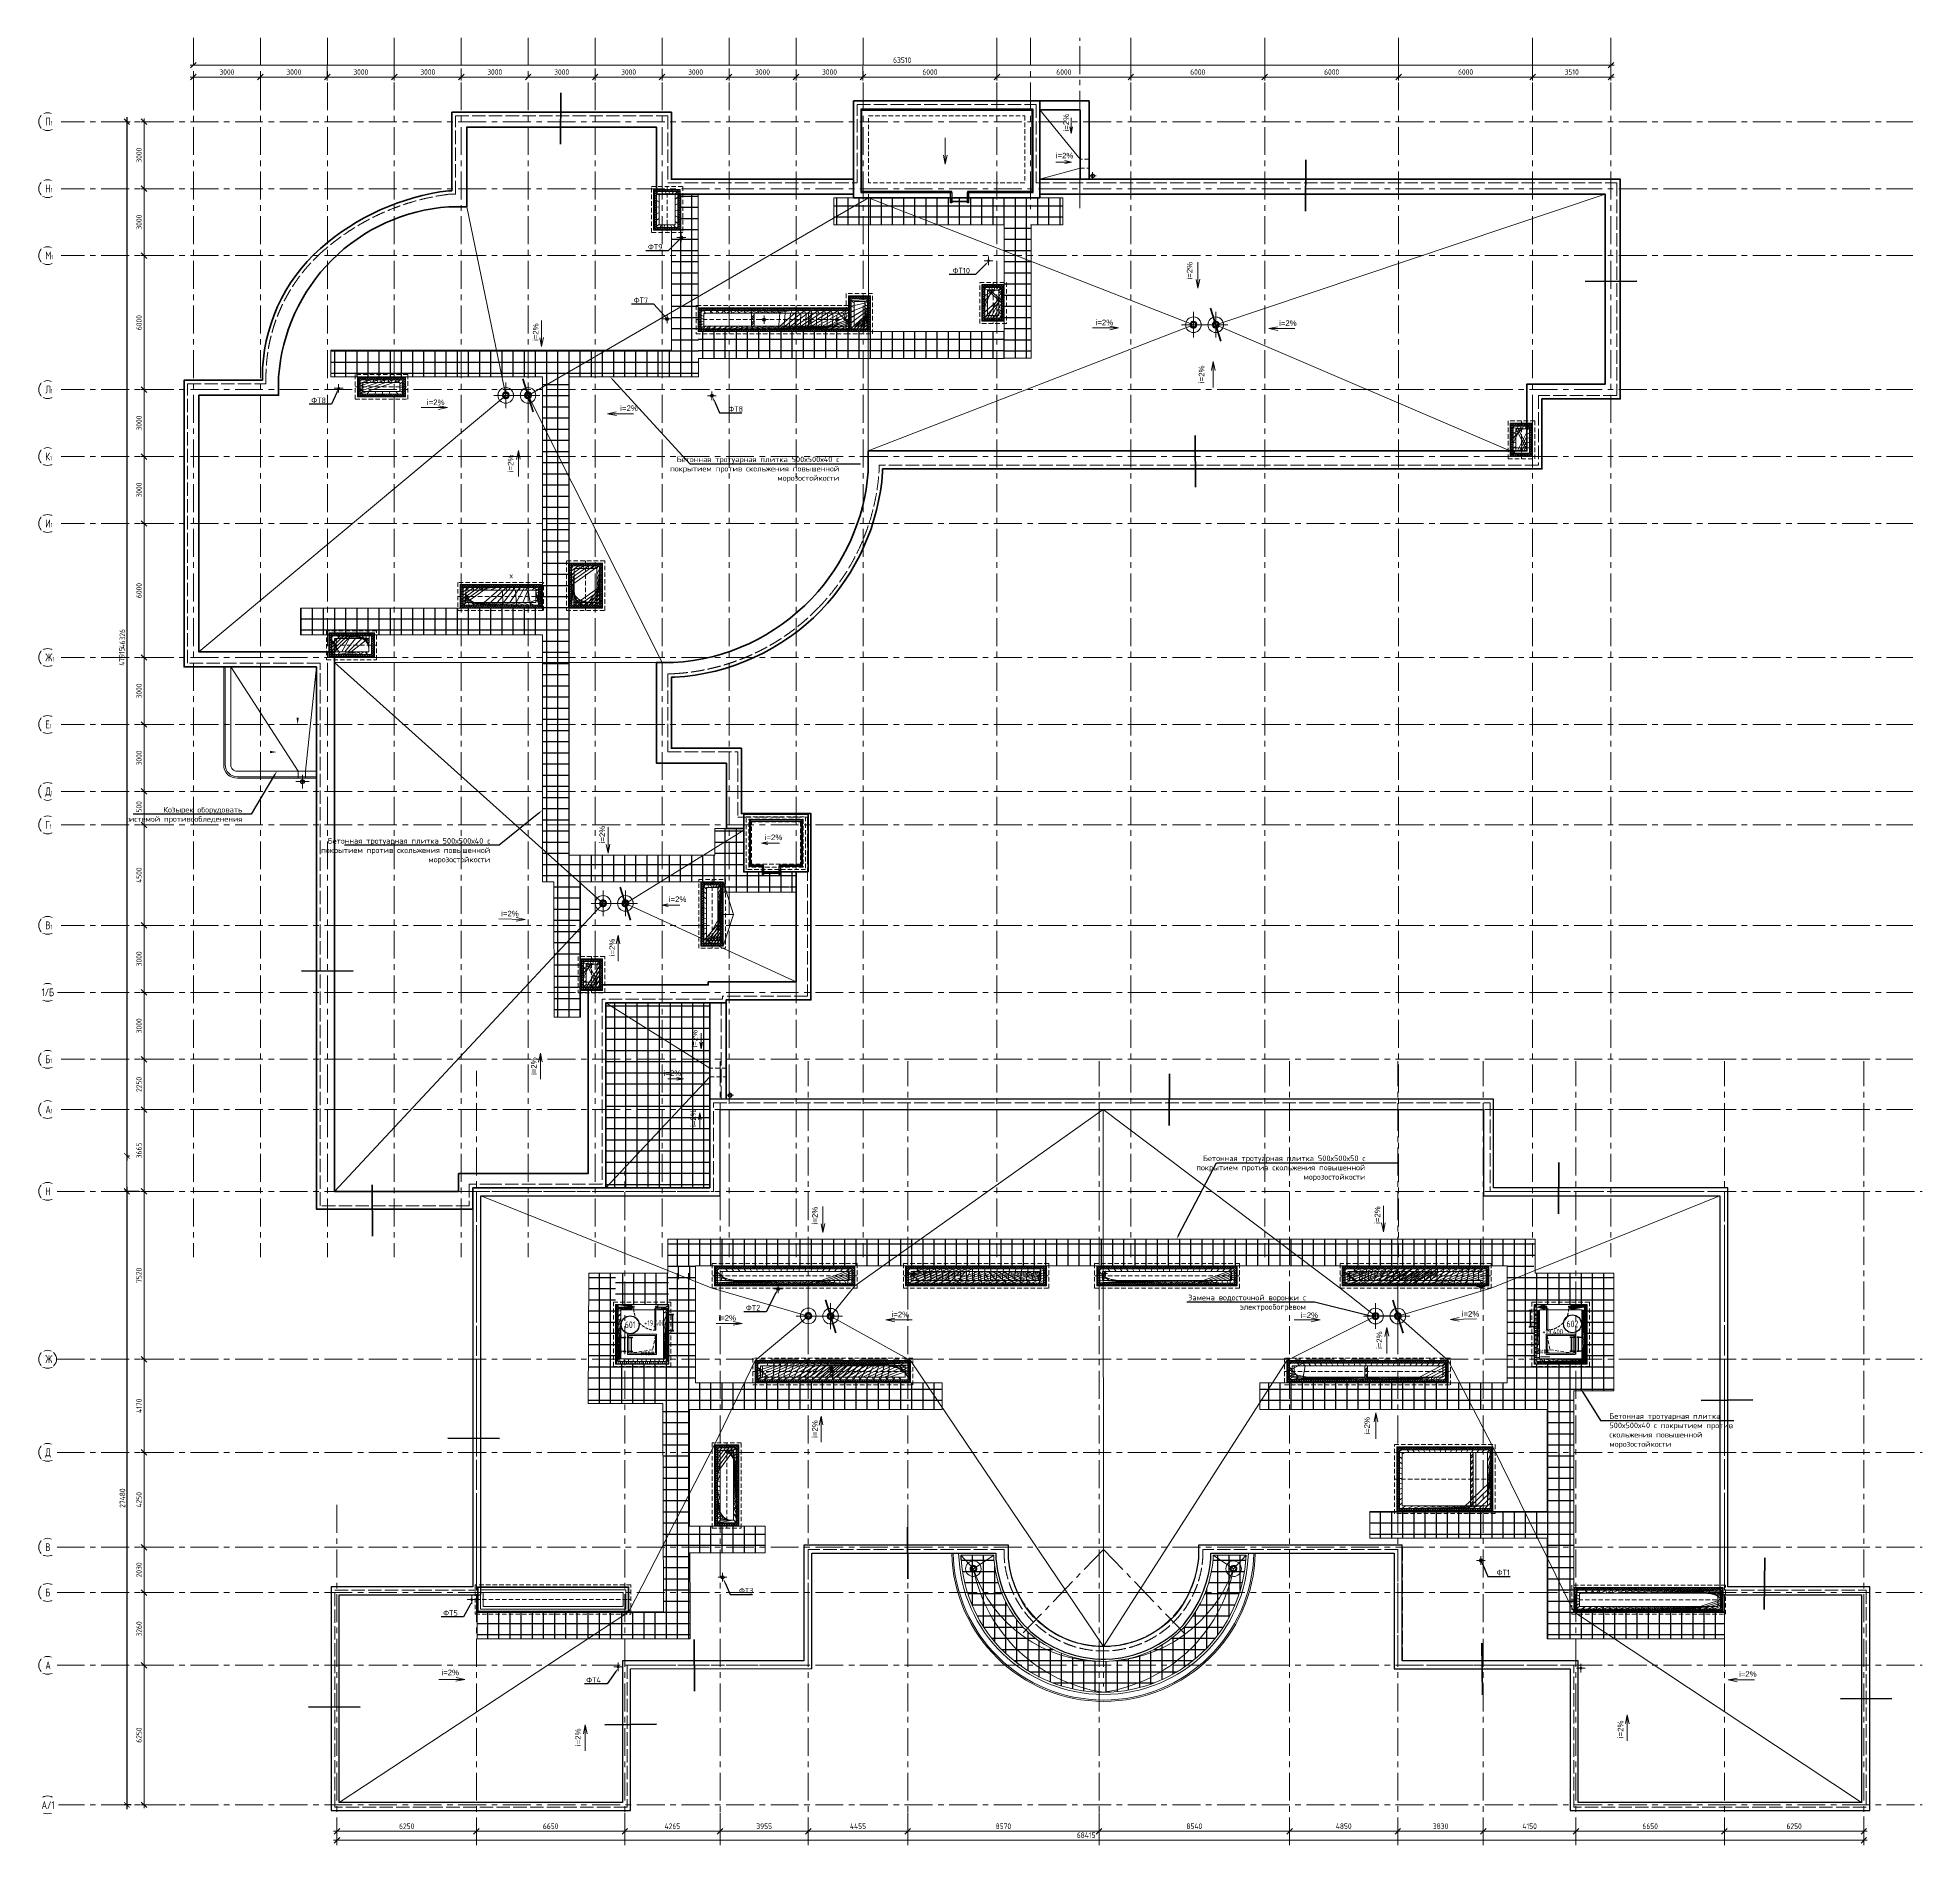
# Model space of a CAD drawing. Header units: millimetres. Extents: x -4447806 to 13389969, y -2188499 to 852203.
# Drawn here: x 4423630 to 4508071, y -618700 to -537732 of the extents above; entities that cross this region are included whole.
import ezdxf
from ezdxf import colors
from ezdxf.entities.mleader import LeaderData, LeaderLine
from ezdxf.enums import TextEntityAlignment as Align
from ezdxf.math import Vec2, Vec3

# ---------------------------------------------------------------- set-up
doc = ezdxf.new("R2010")
doc.units = ezdxf.units.MM
for name, pattern in [('ACAD_ISO02W100', [15, 12, -3]), ('CENTER', [2, 1.25, -0.25, 0.25, -0.25]), ('DASHED', [19.049999999999997, 12.7, -6.35]), ('HIDDEN', [6, 4, -2]), ('HIDDEN2', [4.762499999999999, 3.175, -1.5875]), ('ГОСТ 2.303 4', [7, 5, -2, 0])]:
    doc.linetypes.add(name, pattern=pattern)
for name, color, linetype, lineweight in [('!!!_АР_отделка', 92, 'Continuous', 13), ('!!!_АР_перегородки блоки', 7, 'Continuous', 5), ('18_АР_Водостоки', 7, 'Continuous', 18), ('_ВК-К1', 14, 'Continuous', 40), ('АР_Двери', 175, 'Continuous', 18), ('АР_Двери фасада', 1, 'Continuous', 15), ('АР_Лестницы ограждение', 94, 'Continuous', 25), ('АР_Маркер экспликации', 239, 'Continuous', 13), ('АР_Навесной фасад', 147, 'Continuous', 5), ('АР_Номер помещения', 1, 'Continuous', 25), ('АР_Оси', 195, 'Continuous', 9), ('АР_Оси размеры', 164, 'Continuous', 9), ('АР_Отметки', 250, 'Continuous', 15), ('АР_Помещения_площадь', 19, 'Continuous', 9), ('АР_Размеры', 175, 'Continuous', 9), ('АР_стены', 250, 'Continuous', 30), ('АР_тонкая линия', 250, 'Continuous', 0), ('Марки спринклеров', 7, 'Continuous', 20), ('ОБОРУДОВАНИЕ', 253, 'Continuous', 5), ('перекр 0.3', 181, 'Continuous', 30), ('Подвал', 250, 'Continuous', 30), ('пунктир', 251, 'Continuous', 13), ('РАЗМЕРЫ ВНУТРЕННИЕ', 137, 'Continuous', 5), ('Специальное оборудование', 7, 'Continuous', 9)]:
    doc.layers.add(name, color=color, linetype=linetype, lineweight=lineweight)
for name, color, linetype in [('АР_Кровля дорожки', 245, 'Continuous'), ('Козырек', 7, 'Continuous'), ('П_Текст', 7, 'Continuous')]:
    doc.layers.add(name, color=color, linetype=linetype)
doc.styles.add('GOST Common_1', font='GOST Common.ttf', dxfattribs={"width": 0.9, "height": 199.9999999999999})
doc.styles.add('ISOCPEUR', font='isocpeur.ttf', dxfattribs={"width": 0.7})
doc.styles.add('ISOCPEUR_2', font='isocpeur.ttf', dxfattribs={"width": 0.9, "height": 300})
doc.styles.get("Standard").update_dxf_attribs({"font": 'arial.ttf'})
doc.styles.add('ГОСТ 2.304', font='CS_Gost2304.shx')
doc.dimstyles.new('СПДС', dxfattribs={"dimscale": 100, "dimtxt": 2.5, "dimasz": 2.5, "dimexe": 1.25, "dimexo": 0.625, "dimtad": 1, "dimdec": 0, "dimrnd": 0.001, "dimtxsty": 'ГОСТ 2.304', "dimblk": 'ARCHTICK', "dimblk1": 'ARCHTICK', "dimblk2": 'ARCHTICK', "dimcen": 2.5, "dimdle": 2, "dimadec": 0, "dimazin": 2, "dimtfac": 0.75, "dimtdec": 4, "dimtmove": 1, "dimatfit": 3, "dimfxl": 1, "dimtolj": 1, "dimarcsym": 1})
pattern_1 = [(90, (4917936.985390573, -529762.6087647942), (-500.0000000000001, 0), []), (180, (4917936.985390573, -529762.6087647942), (-2.842170943040401e-14, -500), [])]
pattern_2 = [(225, (8367493388.910633, 935525648.6841936), (132.5825214724777, -132.5825214724777), []), (225, (8367493300.522285, 935525648.6841936), (132.5825214724777, -132.5825214724777), [])]
pattern_3 = [(225, (8367493388.910633, 935526158.8143708), (132.5825214724777, -132.5825214724777), []), (225, (8367493300.522285, 935526158.8143708), (132.5825214724777, -132.5825214724777), [])]
pattern_4 = [(225, (8367493388.910633, 935525648.6841936), (53.03300858899106, -53.03300858899107), []), (315, (8367493388.910633, 935525648.6841936), (53.03300858899107, 53.03300858899105), [])]
pattern_5 = [(225, (8367493388.910633, 935526158.8143708), (53.03300858899106, -53.03300858899107), []), (315, (8367493388.910633, 935526158.8143708), (53.03300858899107, 53.03300858899105), [])]
pattern_6 = [(225, (8367875752.031814, 935601409.4065266), (132.5825214724777, -132.5825214724777), []), (225, (8367875663.643466, 935601409.4065266), (132.5825214724777, -132.5825214724777), [])]
pattern_7 = [(225, (8367875752.031814, 935601919.4065266), (132.5825214724777, -132.5825214724777), []), (225, (8367875663.643466, 935601919.4065266), (132.5825214724777, -132.5825214724777), [])]
pattern_8 = [(225, (8367875752.031814, 935601409.4065266), (53.03300858899106, -53.03300858899107), []), (315, (8367875752.031814, 935601409.4065266), (53.03300858899107, 53.03300858899105), [])]
pattern_9 = [(90, (4778297.844394518, -529762.6087647942), (-500.0000000000001, 0), []), (180, (4778297.844394518, -529762.6087647942), (-2.842170943040401e-14, -500), [])]

# ---------------------------------------------------------------- blocks, each defined once
blk = doc.blocks.new('_ArchTick')
at = {"color": 0, "linetype": 'ByBlock', "const_width": 0.15}
blk.add_lwpolyline([(-0.5, -0.5), (0.5, 0.5)], dxfattribs=at)
blk = doc.blocks.new('*D1019')
at = {"layer": 'Defpoints', "color": 0, "lineweight": 5, "ltscale": 100, "transparency": 16777216}
for p in [(4427568.792561762, -541494.1148335002), (4427568.792561762, -587819.6782987646), (4427624.602650911, -587819.6782987646)]:
    blk.add_point(p, dxfattribs=at)
at = {"layer": 'АР_Оси размеры', "color": 0, "lineweight": -2, "ltscale": 100, "transparency": 16777216}
for p, q in [((4427624.602650911, -541294.1148335002), (4427624.602650911, -588019.6782987646)), ((4427631.292561762, -541494.1148335002), (4427749.602650911, -541494.1148335002)), ((4427631.292561762, -587819.6782987646), (4427749.602650911, -587819.6782987646))]:
    blk.add_line(p, q, dxfattribs=at)
at = {"layer": 'АР_Оси размеры', "color": 0, "lineweight": -2, "ltscale": 100, "transparency": 16777216, "xscale": 250, "yscale": 250, "zscale": 250}
for p, rotation in [((4427624.602650911, -541494.1148335002), 90), ((4427624.602650911, -587819.6782987646), 270)]:
    blk.add_blockref('_ArchTick', p, dxfattribs=dict(at, rotation=rotation))
at = {"layer": 'АР_Оси размеры', "color": 0, "ltscale": 100, "transparency": 16777216, "insert": (4427422.24240264, -564656.8965661335), "char_height": 250, "attachment_point": 5, "rotation": 90, "style": 'ГОСТ 2.304'}
blk.add_mtext('\\A1;46326', dxfattribs=at)
blk = doc.blocks.new('_Oblique')
at = {"color": 0, "linetype": 'ByBlock', "lineweight": -2}
blk.add_line((-0.5, -0.5), (0.5, 0.5), dxfattribs=at)
blk = doc.blocks.new('*D542')
at = {"layer": 'Defpoints', "color": 0, "lineweight": 30, "ltscale": 100, "transparency": 16777216}
for p in [(-2087.683223602598, -71210.10154738443), (-1189.023469566135, -71210.10154738443), (-653.9687791530744, -77460.10154738443)]:
    blk.add_point(p, dxfattribs=at)
at = {"layer": 'АР_Оси размеры', "color": 0, "lineweight": -2, "ltscale": 100, "transparency": 16777216}
for p, q in [((-1189.023469566135, -71210.10154738443), (-2237.683223602598, -71210.10154738443)), ((-2087.683223602597, -77610.10154738443), (-2087.683223602598, -71060.10154738443)), ((-653.9687791530744, -77460.10154738443), (-2237.683223602597, -77460.10154738443))]:
    blk.add_line(p, q, dxfattribs=at)
at = {"layer": 'АР_Оси размеры', "color": 0, "lineweight": -2, "ltscale": 100, "transparency": 16777216, "xscale": 250, "yscale": 250, "zscale": 250}
for p, rotation in [((-2087.683223602598, -71210.10154738443), 90), ((-2087.683223602597, -77460.10154738443), 270)]:
    blk.add_blockref('_Oblique', p, dxfattribs=dict(at, rotation=rotation))
at = {"layer": 'АР_Оси размеры', "color": 0, "ltscale": 100, "transparency": 16777216, "insert": (-2312.683223602618, -74335.10154738442), "char_height": 250, "attachment_point": 5, "rotation": 90, "style": 'ГОСТ 2.304'}
blk.add_mtext('\\A1;6250', dxfattribs=at)
blk = doc.blocks.new('*D543')
at = {"layer": 'Defpoints', "color": 0, "lineweight": 30, "ltscale": 100, "transparency": 16777216}
for p in [(-2087.683223602133, -67950.10154738443), (-1266.265876875842, -67950.10154738443), (-1189.023469566135, -71210.10154738443)]:
    blk.add_point(p, dxfattribs=at)
at = {"layer": 'АР_Оси размеры', "color": 0, "lineweight": -2, "ltscale": 100, "transparency": 16777216}
for p, q in [((-1266.265876875842, -67950.10154738443), (-2237.683223602133, -67950.10154738443)), ((-2087.683223602132, -71360.10154738443), (-2087.683223602133, -67800.10154738443)), ((-1189.023469566135, -71210.10154738443), (-2237.683223602132, -71210.10154738443))]:
    blk.add_line(p, q, dxfattribs=at)
at = {"layer": 'АР_Оси размеры', "color": 0, "lineweight": -2, "ltscale": 100, "transparency": 16777216, "xscale": 250, "yscale": 250, "zscale": 250}
for p, rotation in [((-2087.683223602133, -67950.10154738443), 90), ((-2087.683223602132, -71210.10154738443), 270)]:
    blk.add_blockref('_Oblique', p, dxfattribs=dict(at, rotation=rotation))
at = {"layer": 'АР_Оси размеры', "color": 0, "ltscale": 100, "transparency": 16777216, "insert": (-2312.683223602151, -69580.10154738442), "char_height": 250, "attachment_point": 5, "rotation": 90, "style": 'ГОСТ 2.304'}
blk.add_mtext('\\A1;3260', dxfattribs=at)
blk = doc.blocks.new('*D544')
at = {"layer": 'Defpoints', "color": 0, "lineweight": 30, "ltscale": 100, "transparency": 16777216}
for p in [(-2087.683223601667, -65920.10154738443), (-1339.818101043581, -65920.10154738443), (-1266.265876875842, -67950.10154738443)]:
    blk.add_point(p, dxfattribs=at)
at = {"layer": 'АР_Оси размеры', "color": 0, "lineweight": -2, "ltscale": 100, "transparency": 16777216}
for p, q in [((-2087.683223601667, -68100.10154738443), (-2087.683223601667, -65770.10154738443)), ((-1339.818101043581, -65920.10154738443), (-2237.683223601667, -65920.10154738443)), ((-1266.265876875842, -67950.10154738443), (-2237.683223601667, -67950.10154738443))]:
    blk.add_line(p, q, dxfattribs=at)
at = {"layer": 'АР_Оси размеры', "color": 0, "lineweight": -2, "ltscale": 100, "transparency": 16777216, "xscale": 250, "yscale": 250, "zscale": 250}
for p, rotation in [((-2087.683223601667, -65920.10154738443), 90), ((-2087.683223601667, -67950.10154738443), 270)]:
    blk.add_blockref('_Oblique', p, dxfattribs=dict(at, rotation=rotation))
at = {"layer": 'АР_Оси размеры', "color": 0, "ltscale": 100, "transparency": 16777216, "insert": (-2312.683223601685, -66935.10154738442), "char_height": 250, "attachment_point": 5, "rotation": 90, "style": 'ГОСТ 2.304'}
blk.add_mtext('\\A1;2030', dxfattribs=at)
blk = doc.blocks.new('*D545')
at = {"layer": 'Defpoints', "color": 0, "lineweight": 30, "ltscale": 100, "transparency": 16777216}
for p in [(-2087.683223601201, -61670.10154738443), (-1737.848051448121, -61670.10154738443), (-1339.818101043581, -65920.10154738443)]:
    blk.add_point(p, dxfattribs=at)
at = {"layer": 'АР_Оси размеры', "color": 0, "lineweight": -2, "ltscale": 100, "transparency": 16777216}
for p, q in [((-2087.683223601201, -66070.10154738443), (-2087.683223601201, -61520.10154738443)), ((-1737.848051448121, -61670.10154738443), (-2237.683223601201, -61670.10154738443)), ((-1339.818101043581, -65920.10154738443), (-2237.683223601201, -65920.10154738443))]:
    blk.add_line(p, q, dxfattribs=at)
at = {"layer": 'АР_Оси размеры', "color": 0, "lineweight": -2, "ltscale": 100, "transparency": 16777216, "xscale": 250, "yscale": 250, "zscale": 250}
for p, rotation in [((-2087.683223601201, -61670.10154738443), 90), ((-2087.683223601201, -65920.10154738443), 270)]:
    blk.add_blockref('_Oblique', p, dxfattribs=dict(at, rotation=rotation))
at = {"layer": 'АР_Оси размеры', "color": 0, "ltscale": 100, "transparency": 16777216, "insert": (-2312.683223601219, -63795.10154738442), "char_height": 250, "attachment_point": 5, "rotation": 90, "style": 'ГОСТ 2.304'}
blk.add_mtext('\\A1;4250', dxfattribs=at)
blk = doc.blocks.new('*D495')
at = {"layer": 'Defpoints', "color": 0, "lineweight": 30, "ltscale": 100, "transparency": 16777216}
for p in [(-2087.683223600736, -57500.10154738443), (-1269.85976284626, -57500.10154738443), (-1737.848051448121, -61670.10154738443)]:
    blk.add_point(p, dxfattribs=at)
at = {"layer": 'АР_Оси размеры', "color": 0, "lineweight": -2, "ltscale": 100, "transparency": 16777216}
for p, q in [((-2087.683223600735, -61820.10154738443), (-2087.683223600736, -57350.10154738443)), ((-1269.85976284626, -57500.10154738443), (-2237.683223600736, -57500.10154738443)), ((-1737.848051448121, -61670.10154738443), (-2237.683223600735, -61670.10154738443))]:
    blk.add_line(p, q, dxfattribs=at)
at = {"layer": 'АР_Оси размеры', "color": 0, "lineweight": -2, "ltscale": 100, "transparency": 16777216, "xscale": 250, "yscale": 250, "zscale": 250}
for p, rotation in [((-2087.683223600736, -57500.10154738443), 90), ((-2087.683223600735, -61670.10154738443), 270)]:
    blk.add_blockref('_Oblique', p, dxfattribs=dict(at, rotation=rotation))
at = {"layer": 'АР_Оси размеры', "color": 0, "ltscale": 100, "transparency": 16777216, "insert": (-2312.683223600752, -59585.10154738442), "char_height": 250, "attachment_point": 5, "rotation": 90, "style": 'ГОСТ 2.304'}
blk.add_mtext('\\A1;4170', dxfattribs=at)
blk = doc.blocks.new('*D496')
at = {"layer": 'Defpoints', "color": 0, "lineweight": 30, "ltscale": 100, "transparency": 16777216}
for p in [(-2087.68322360027, -49980.10154738443), (-1208.960777795641, -49980.10154738443), (-1269.85976284626, -57500.10154738443)]:
    blk.add_point(p, dxfattribs=at)
at = {"layer": 'АР_Оси размеры', "color": 0, "lineweight": -2, "ltscale": 100, "transparency": 16777216}
for p, q in [((-1208.960777795641, -49980.10154738443), (-2237.68322360027, -49980.10154738443)), ((-2087.683223600268, -57650.10154738443), (-2087.68322360027, -49830.10154738443)), ((-1269.85976284626, -57500.10154738443), (-2237.683223600268, -57500.10154738443))]:
    blk.add_line(p, q, dxfattribs=at)
at = {"layer": 'АР_Оси размеры', "color": 0, "lineweight": -2, "ltscale": 100, "transparency": 16777216, "xscale": 250, "yscale": 250, "zscale": 250}
for p, rotation in [((-2087.68322360027, -49980.10154738443), 90), ((-2087.683223600268, -57500.10154738443), 270)]:
    blk.add_blockref('_Oblique', p, dxfattribs=dict(at, rotation=rotation))
at = {"layer": 'АР_Оси размеры', "color": 0, "ltscale": 100, "transparency": 16777216, "insert": (-2312.683223600284, -53740.10154738442), "char_height": 250, "attachment_point": 5, "rotation": 90, "style": 'ГОСТ 2.304'}
blk.add_mtext('\\A1;7520', dxfattribs=at)
blk = doc.blocks.new('*D497')
at = {"layer": 'Defpoints', "color": 0, "lineweight": 30, "ltscale": 100, "transparency": 16777216}
for p in [(-2087.683223599804, -46315.10154738442), (-1438.822291248246, -46315.10154738442), (-1208.960777795641, -49980.10154738443)]:
    blk.add_point(p, dxfattribs=at)
at = {"layer": 'АР_Оси размеры', "color": 0, "lineweight": -2, "ltscale": 100, "transparency": 16777216}
for p, q in [((-1438.822291248246, -46315.10154738442), (-2237.683223599804, -46315.10154738442)), ((-2087.683223599804, -50130.10154738443), (-2087.683223599804, -46165.10154738442)), ((-1208.960777795641, -49980.10154738443), (-2237.683223599804, -49980.10154738443))]:
    blk.add_line(p, q, dxfattribs=at)
at = {"layer": 'АР_Оси размеры', "color": 0, "lineweight": -2, "ltscale": 100, "transparency": 16777216, "xscale": 250, "yscale": 250, "zscale": 250}
for p, rotation in [((-2087.683223599804, -46315.10154738442), 90), ((-2087.683223599804, -49980.10154738443), 270)]:
    blk.add_blockref('_Oblique', p, dxfattribs=dict(at, rotation=rotation))
at = {"layer": 'АР_Оси размеры', "color": 0, "ltscale": 100, "transparency": 16777216, "insert": (-2312.683223599817, -48147.60154738442), "char_height": 250, "attachment_point": 5, "rotation": 90, "style": 'ГОСТ 2.304'}
blk.add_mtext('\\A1;3665', dxfattribs=at)
blk = doc.blocks.new('*D498')
at = {"layer": 'Defpoints', "color": 0, "lineweight": 30, "ltscale": 100, "transparency": 16777216}
for p in [(-2087.683223599339, -44065.10154738442), (-1745.745900741663, -44065.10154738442), (-1438.822291248246, -46315.10154738442)]:
    blk.add_point(p, dxfattribs=at)
at = {"layer": 'АР_Оси размеры', "color": 0, "lineweight": -2, "ltscale": 100, "transparency": 16777216}
for p, q in [((-1745.745900741663, -44065.10154738442), (-2237.683223599339, -44065.10154738442)), ((-2087.683223599338, -46465.10154738442), (-2087.683223599339, -43915.10154738442)), ((-1438.822291248246, -46315.10154738442), (-2237.683223599338, -46315.10154738442))]:
    blk.add_line(p, q, dxfattribs=at)
at = {"layer": 'АР_Оси размеры', "color": 0, "lineweight": -2, "ltscale": 100, "transparency": 16777216, "xscale": 250, "yscale": 250, "zscale": 250}
for p, rotation in [((-2087.683223599339, -44065.10154738442), 90), ((-2087.683223599338, -46315.10154738442), 270)]:
    blk.add_blockref('_Oblique', p, dxfattribs=dict(at, rotation=rotation))
at = {"layer": 'АР_Оси размеры', "color": 0, "ltscale": 100, "transparency": 16777216, "insert": (-2312.683223599351, -45190.10154738441), "char_height": 250, "attachment_point": 5, "rotation": 90, "style": 'ГОСТ 2.304'}
blk.add_mtext('\\A1;2250', dxfattribs=at)
blk = doc.blocks.new('*D499')
at = {"layer": 'Defpoints', "color": 0, "lineweight": 30, "ltscale": 100, "transparency": 16777216}
for p in [(-2087.683223598873, -41065.10154738442), (-1745.745900741663, -41065.10154738442), (-1745.745900741663, -44065.10154738442)]:
    blk.add_point(p, dxfattribs=at)
at = {"layer": 'АР_Оси размеры', "color": 0, "lineweight": -2, "ltscale": 100, "transparency": 16777216}
for p, q in [((-1745.745900741663, -41065.10154738442), (-2237.683223598873, -41065.10154738442)), ((-2087.683223598872, -44215.10154738442), (-2087.683223598873, -40915.10154738442)), ((-1745.745900741663, -44065.10154738442), (-2237.683223598872, -44065.10154738442))]:
    blk.add_line(p, q, dxfattribs=at)
at = {"layer": 'АР_Оси размеры', "color": 0, "lineweight": -2, "ltscale": 100, "transparency": 16777216, "xscale": 250, "yscale": 250, "zscale": 250}
for p, rotation in [((-2087.683223598873, -41065.10154738442), 90), ((-2087.683223598872, -44065.10154738442), 270)]:
    blk.add_blockref('_Oblique', p, dxfattribs=dict(at, rotation=rotation))
at = {"layer": 'АР_Оси размеры', "color": 0, "ltscale": 100, "transparency": 16777216, "insert": (-2312.683223598885, -42565.10154738441), "char_height": 250, "attachment_point": 5, "rotation": 90, "style": 'ГОСТ 2.304'}
blk.add_mtext('\\A1;3000', dxfattribs=at)
blk = doc.blocks.new('*D500')
at = {"layer": 'Defpoints', "color": 0, "lineweight": 30, "ltscale": 100, "transparency": 16777216}
for p in [(-2087.683223598407, -38065.10154738442), (-1578.774193155347, -38065.10154738442), (-1745.745900741663, -41065.10154738442)]:
    blk.add_point(p, dxfattribs=at)
at = {"layer": 'АР_Оси размеры', "color": 0, "lineweight": -2, "ltscale": 100, "transparency": 16777216}
for p, q in [((-2087.683223598407, -41215.10154738442), (-2087.683223598407, -37915.10154738442)), ((-1578.774193155347, -38065.10154738442), (-2237.683223598407, -38065.10154738442)), ((-1745.745900741663, -41065.10154738442), (-2237.683223598407, -41065.10154738442))]:
    blk.add_line(p, q, dxfattribs=at)
at = {"layer": 'АР_Оси размеры', "color": 0, "lineweight": -2, "ltscale": 100, "transparency": 16777216, "xscale": 250, "yscale": 250, "zscale": 250}
for p, rotation in [((-2087.683223598407, -38065.10154738442), 90), ((-2087.683223598407, -41065.10154738442), 270)]:
    blk.add_blockref('_Oblique', p, dxfattribs=dict(at, rotation=rotation))
at = {"layer": 'АР_Оси размеры', "color": 0, "ltscale": 100, "transparency": 16777216, "insert": (-2312.683223598418, -39565.10154738441), "char_height": 250, "attachment_point": 5, "rotation": 90, "style": 'ГОСТ 2.304'}
blk.add_mtext('\\A1;3000', dxfattribs=at)
blk = doc.blocks.new('*D501')
at = {"layer": 'Defpoints', "color": 0, "lineweight": 30, "ltscale": 100, "transparency": 16777216}
for p in [(-2087.683223597942, -33565.10154738442), (-1524.708868319751, -33565.10154738442), (-1578.774193155347, -38065.10154738442)]:
    blk.add_point(p, dxfattribs=at)
at = {"layer": 'АР_Оси размеры', "color": 0, "lineweight": -2, "ltscale": 100, "transparency": 16777216}
for p, q in [((-1524.708868319751, -33565.10154738442), (-2237.683223597942, -33565.10154738442)), ((-2087.68322359794, -38215.10154738442), (-2087.683223597942, -33415.10154738442)), ((-1578.774193155347, -38065.10154738442), (-2237.68322359794, -38065.10154738442))]:
    blk.add_line(p, q, dxfattribs=at)
at = {"layer": 'АР_Оси размеры', "color": 0, "lineweight": -2, "ltscale": 100, "transparency": 16777216, "xscale": 250, "yscale": 250, "zscale": 250}
for p, rotation in [((-2087.683223597942, -33565.10154738442), 90), ((-2087.68322359794, -38065.10154738442), 270)]:
    blk.add_blockref('_Oblique', p, dxfattribs=dict(at, rotation=rotation))
at = {"layer": 'АР_Оси размеры', "color": 0, "ltscale": 100, "transparency": 16777216, "insert": (-2312.683223597951, -35815.10154738441), "char_height": 250, "attachment_point": 5, "rotation": 90, "style": 'ГОСТ 2.304'}
blk.add_mtext('\\A1;4500', dxfattribs=at)
blk = doc.blocks.new('*D502')
at = {"layer": 'Defpoints', "color": 0, "lineweight": 30, "ltscale": 100, "transparency": 16777216}
for p in [(-2087.683223597476, -32065.10154738442), (-1524.708868319868, -32065.10154738442), (-1524.708868319751, -33565.10154738442)]:
    blk.add_point(p, dxfattribs=at)
at = {"layer": 'АР_Оси размеры', "color": 0, "lineweight": -2, "ltscale": 100, "transparency": 16777216}
for p, q in [((-1524.708868319868, -32065.10154738442), (-2237.683223597476, -32065.10154738442)), ((-2087.683223597476, -33715.10154738442), (-2087.683223597476, -31915.10154738442)), ((-1524.708868319751, -33565.10154738442), (-2237.683223597476, -33565.10154738442))]:
    blk.add_line(p, q, dxfattribs=at)
at = {"layer": 'АР_Оси размеры', "color": 0, "lineweight": -2, "ltscale": 100, "transparency": 16777216, "xscale": 250, "yscale": 250, "zscale": 250}
for p, rotation in [((-2087.683223597476, -32065.10154738442), 90), ((-2087.683223597476, -33565.10154738442), 270)]:
    blk.add_blockref('_Oblique', p, dxfattribs=dict(at, rotation=rotation))
at = {"layer": 'АР_Оси размеры', "color": 0, "ltscale": 100, "transparency": 16777216, "insert": (-2312.683223597485, -32815.10154738441), "char_height": 250, "attachment_point": 5, "rotation": 90, "style": 'ГОСТ 2.304'}
blk.add_mtext('\\A1;1500', dxfattribs=at)
blk = doc.blocks.new('*D503')
at = {"layer": 'Defpoints', "color": 0, "lineweight": 30, "ltscale": 100, "transparency": 16777216}
for p in [(-2087.683223597011, -29065.10154738442), (-1664.200538023143, -29065.10154738442), (-1524.708868319868, -32065.10154738442)]:
    blk.add_point(p, dxfattribs=at)
at = {"layer": 'АР_Оси размеры', "color": 0, "lineweight": -2, "ltscale": 100, "transparency": 16777216}
for p, q in [((-1664.200538023143, -29065.10154738442), (-2237.683223597011, -29065.10154738442)), ((-2087.68322359701, -32215.10154738442), (-2087.683223597011, -28915.10154738442)), ((-1524.708868319868, -32065.10154738442), (-2237.68322359701, -32065.10154738442))]:
    blk.add_line(p, q, dxfattribs=at)
at = {"layer": 'АР_Оси размеры', "color": 0, "lineweight": -2, "ltscale": 100, "transparency": 16777216, "xscale": 250, "yscale": 250, "zscale": 250}
for p, rotation in [((-2087.683223597011, -29065.10154738442), 90), ((-2087.68322359701, -32065.10154738442), 270)]:
    blk.add_blockref('_Oblique', p, dxfattribs=dict(at, rotation=rotation))
at = {"layer": 'АР_Оси размеры', "color": 0, "ltscale": 100, "transparency": 16777216, "insert": (-2312.683223597018, -30565.10154738441), "char_height": 250, "attachment_point": 5, "rotation": 90, "style": 'ГОСТ 2.304'}
blk.add_mtext('\\A1;3000', dxfattribs=at)
blk = doc.blocks.new('*D504')
at = {"layer": 'Defpoints', "color": 0, "lineweight": 30, "ltscale": 100, "transparency": 16777216}
for p in [(-2087.683223595963, -26065.10154738442), (-1664.200538023027, -26065.10154738442), (-1524.708868319751, -29065.10154738442)]:
    blk.add_point(p, dxfattribs=at)
at = {"layer": 'АР_Оси размеры', "color": 0, "lineweight": -2, "ltscale": 100, "transparency": 16777216}
for p, q in [((-1664.200538023027, -26065.10154738442), (-2237.683223595963, -26065.10154738442)), ((-2087.683223595962, -29215.10154738442), (-2087.683223595963, -25915.10154738442)), ((-1524.708868319751, -29065.10154738442), (-2237.683223595962, -29065.10154738442))]:
    blk.add_line(p, q, dxfattribs=at)
at = {"layer": 'АР_Оси размеры', "color": 0, "lineweight": -2, "ltscale": 100, "transparency": 16777216, "xscale": 250, "yscale": 250, "zscale": 250}
for p, rotation in [((-2087.683223595963, -26065.10154738442), 90), ((-2087.683223595962, -29065.10154738442), 270)]:
    blk.add_blockref('_Oblique', p, dxfattribs=dict(at, rotation=rotation))
at = {"layer": 'АР_Оси размеры', "color": 0, "ltscale": 100, "transparency": 16777216, "insert": (-2312.68322359597, -27565.10154738441), "char_height": 250, "attachment_point": 5, "rotation": 90, "style": 'ГОСТ 2.304'}
blk.add_mtext('\\A1;3000', dxfattribs=at)
blk = doc.blocks.new('*D505')
at = {"layer": 'Defpoints', "color": 0, "lineweight": 30, "ltscale": 100, "transparency": 16777216}
for p in [(-2087.683223595497, -20065.10154738441), (-1433.41072048503, -20065.10154738441), (-1664.200538023027, -26065.10154738442)]:
    blk.add_point(p, dxfattribs=at)
at = {"layer": 'АР_Оси размеры', "color": 0, "lineweight": -2, "ltscale": 100, "transparency": 16777216}
for p, q in [((-1433.41072048503, -20065.10154738441), (-2237.683223595497, -20065.10154738441)), ((-2087.683223595496, -26215.10154738442), (-2087.683223595497, -19915.10154738441)), ((-1664.200538023027, -26065.10154738442), (-2237.683223595496, -26065.10154738442))]:
    blk.add_line(p, q, dxfattribs=at)
at = {"layer": 'АР_Оси размеры', "color": 0, "lineweight": -2, "ltscale": 100, "transparency": 16777216, "xscale": 250, "yscale": 250, "zscale": 250}
for p, rotation in [((-2087.683223595497, -20065.10154738441), 90), ((-2087.683223595496, -26065.10154738442), 270)]:
    blk.add_blockref('_Oblique', p, dxfattribs=dict(at, rotation=rotation))
at = {"layer": 'АР_Оси размеры', "color": 0, "ltscale": 100, "transparency": 16777216, "insert": (-2312.683223595503, -23065.10154738441), "char_height": 250, "attachment_point": 5, "rotation": 90, "style": 'ГОСТ 2.304'}
blk.add_mtext('\\A1;6000', dxfattribs=at)
blk = doc.blocks.new('*D506')
at = {"layer": 'Defpoints', "color": 0, "lineweight": 30, "ltscale": 100, "transparency": 16777216}
for p in [(-2087.683223595031, -17065.10154738441), (-1576.414287580877, -17065.10154738441), (-1433.41072048503, -20065.10154738441)]:
    blk.add_point(p, dxfattribs=at)
at = {"layer": 'АР_Оси размеры', "color": 0, "lineweight": -2, "ltscale": 100, "transparency": 16777216}
for p, q in [((-1576.414287580877, -17065.10154738441), (-2237.683223595031, -17065.10154738441)), ((-2087.683223595031, -20215.10154738441), (-2087.683223595031, -16915.10154738441)), ((-1433.41072048503, -20065.10154738441), (-2237.683223595031, -20065.10154738441))]:
    blk.add_line(p, q, dxfattribs=at)
at = {"layer": 'АР_Оси размеры', "color": 0, "lineweight": -2, "ltscale": 100, "transparency": 16777216, "xscale": 250, "yscale": 250, "zscale": 250}
for p, rotation in [((-2087.683223595031, -17065.10154738441), 90), ((-2087.683223595031, -20065.10154738441), 270)]:
    blk.add_blockref('_Oblique', p, dxfattribs=dict(at, rotation=rotation))
at = {"layer": 'АР_Оси размеры', "color": 0, "ltscale": 100, "transparency": 16777216, "insert": (-2312.683223595036, -18565.10154738441), "char_height": 250, "attachment_point": 5, "rotation": 90, "style": 'ГОСТ 2.304'}
blk.add_mtext('\\A1;3000', dxfattribs=at)
blk = doc.blocks.new('*D507')
at = {"layer": 'Defpoints', "color": 0, "lineweight": 30, "ltscale": 100, "transparency": 16777216}
for p in [(-2087.6832235941, -14065.10154738441), (-1576.414287580877, -14065.10154738441), (-1433.41072048503, -17065.10154738441)]:
    blk.add_point(p, dxfattribs=at)
at = {"layer": 'АР_Оси размеры', "color": 0, "lineweight": -2, "ltscale": 100, "transparency": 16777216}
for p, q in [((-1576.414287580877, -14065.10154738441), (-2237.6832235941, -14065.10154738441)), ((-2087.6832235941, -17215.10154738441), (-2087.6832235941, -13915.10154738441)), ((-1433.41072048503, -17065.10154738441), (-2237.6832235941, -17065.10154738441))]:
    blk.add_line(p, q, dxfattribs=at)
at = {"layer": 'АР_Оси размеры', "color": 0, "lineweight": -2, "ltscale": 100, "transparency": 16777216, "xscale": 250, "yscale": 250, "zscale": 250}
for p, rotation in [((-2087.6832235941, -14065.10154738441), 90), ((-2087.6832235941, -17065.10154738441), 270)]:
    blk.add_blockref('_Oblique', p, dxfattribs=dict(at, rotation=rotation))
at = {"layer": 'АР_Оси размеры', "color": 0, "ltscale": 100, "transparency": 16777216, "insert": (-2312.683223594104, -15565.10154738441), "char_height": 250, "attachment_point": 5, "rotation": 90, "style": 'ГОСТ 2.304'}
blk.add_mtext('\\A1;3000', dxfattribs=at)
blk = doc.blocks.new('*D508')
at = {"layer": 'Defpoints', "color": 0, "lineweight": 30, "ltscale": 100, "transparency": 16777216}
for p in [(-2087.683223593634, -8065.101547384406), (-1428.24353387463, -8065.101547384405), (-1576.414287580877, -14065.10154738441)]:
    blk.add_point(p, dxfattribs=at)
at = {"layer": 'АР_Оси размеры', "color": 0, "lineweight": -2, "ltscale": 100, "transparency": 16777216}
for p, q in [((-1428.24353387463, -8065.101547384405), (-2237.683223593634, -8065.101547384406)), ((-2087.683223593633, -14215.10154738441), (-2087.683223593634, -7915.101547384406)), ((-1576.414287580877, -14065.10154738441), (-2237.683223593633, -14065.10154738441))]:
    blk.add_line(p, q, dxfattribs=at)
at = {"layer": 'АР_Оси размеры', "color": 0, "lineweight": -2, "ltscale": 100, "transparency": 16777216, "xscale": 250, "yscale": 250, "zscale": 250}
for p, rotation in [((-2087.683223593634, -8065.101547384406), 90), ((-2087.683223593633, -14065.10154738441), 270)]:
    blk.add_blockref('_Oblique', p, dxfattribs=dict(at, rotation=rotation))
at = {"layer": 'АР_Оси размеры', "color": 0, "ltscale": 100, "transparency": 16777216, "insert": (-2312.683223593636, -11065.10154738441), "char_height": 250, "attachment_point": 5, "rotation": 90, "style": 'ГОСТ 2.304'}
blk.add_mtext('\\A1;6000', dxfattribs=at)
blk = doc.blocks.new('*D509')
at = {"layer": 'Defpoints', "color": 0, "lineweight": 30, "ltscale": 100, "transparency": 16777216}
for p in [(-2087.6832235941, -5065.101547384405), (-1576.414287580877, -5065.101547384404), (-1433.41072048503, -8065.101547384405)]:
    blk.add_point(p, dxfattribs=at)
at = {"layer": 'АР_Оси размеры', "color": 0, "lineweight": -2, "ltscale": 100, "transparency": 16777216}
for p, q in [((-1576.414287580877, -5065.101547384404), (-2237.6832235941, -5065.101547384405)), ((-2087.683223594099, -8215.101547384405), (-2087.6832235941, -4915.101547384405)), ((-1433.41072048503, -8065.101547384405), (-2237.683223594099, -8065.101547384406))]:
    blk.add_line(p, q, dxfattribs=at)
at = {"layer": 'АР_Оси размеры', "color": 0, "lineweight": -2, "ltscale": 100, "transparency": 16777216, "xscale": 250, "yscale": 250, "zscale": 250}
for p, rotation in [((-2087.6832235941, -5065.101547384405), 90), ((-2087.683223594099, -8065.101547384406), 270)]:
    blk.add_blockref('_Oblique', p, dxfattribs=dict(at, rotation=rotation))
at = {"layer": 'АР_Оси размеры', "color": 0, "ltscale": 100, "transparency": 16777216, "insert": (-2312.683223594101, -6565.101547384404), "char_height": 250, "attachment_point": 5, "rotation": 90, "style": 'ГОСТ 2.304'}
blk.add_mtext('\\A1;3000', dxfattribs=at)
blk = doc.blocks.new('*D510')
at = {"layer": 'Defpoints', "color": 0, "lineweight": 30, "ltscale": 100, "transparency": 16777216}
for p in [(-2087.683223593169, -2065.101547384403), (-1576.414287580877, -2065.101547384403), (-1433.41072048503, -5065.101547384404)]:
    blk.add_point(p, dxfattribs=at)
at = {"layer": 'АР_Оси размеры', "color": 0, "lineweight": -2, "ltscale": 100, "transparency": 16777216}
for p, q in [((-1576.414287580877, -2065.101547384403), (-2237.683223593169, -2065.101547384403)), ((-2087.683223593168, -5215.101547384405), (-2087.683223593169, -1915.101547384403)), ((-1433.41072048503, -5065.101547384404), (-2237.683223593168, -5065.101547384405))]:
    blk.add_line(p, q, dxfattribs=at)
at = {"layer": 'АР_Оси размеры', "color": 0, "lineweight": -2, "ltscale": 100, "transparency": 16777216, "xscale": 250, "yscale": 250, "zscale": 250}
for p, rotation in [((-2087.683223593169, -2065.101547384403), 90), ((-2087.683223593168, -5065.101547384405), 270)]:
    blk.add_blockref('_Oblique', p, dxfattribs=dict(at, rotation=rotation))
at = {"layer": 'АР_Оси размеры', "color": 0, "ltscale": 100, "transparency": 16777216, "insert": (-2312.683223593169, -3565.101547384402), "char_height": 250, "attachment_point": 5, "rotation": 90, "style": 'ГОСТ 2.304'}
blk.add_mtext('\\A1;3000', dxfattribs=at)
blk = doc.blocks.new('*D511')
at = {"layer": 'Defpoints', "color": 0, "lineweight": 30, "ltscale": 100, "transparency": 16777216}
for p in [(-2914.055740833982, -2065.101547384403), (-2914.055740833982, -49980.10154738443), (-2858.245651687266, -49980.10154738443)]:
    blk.add_point(p, dxfattribs=at)
at = {"layer": 'АР_Оси размеры', "color": 0, "lineweight": -2, "ltscale": 100, "transparency": 16777216}
for p, q in [((-2914.055740833982, -2065.101547384403), (-2708.245651687277, -2065.101547384403)), ((-2858.245651687277, -1915.101547384403), (-2858.245651687266, -50130.10154738443)), ((-2914.055740833982, -49980.10154738443), (-2708.245651687266, -49980.10154738443))]:
    blk.add_line(p, q, dxfattribs=at)
at = {"layer": 'АР_Оси размеры', "color": 0, "lineweight": -2, "ltscale": 100, "transparency": 16777216, "xscale": 250, "yscale": 250, "zscale": 250}
for p, rotation in [((-2858.245651687277, -2065.101547384403), 90), ((-2858.245651687266, -49980.10154738443), 270)]:
    blk.add_blockref('_Oblique', p, dxfattribs=dict(at, rotation=rotation))
at = {"layer": 'АР_Оси размеры', "color": 0, "ltscale": 100, "transparency": 16777216, "insert": (-3083.245651687278, -26022.60154738441), "char_height": 250, "attachment_point": 5, "rotation": 90, "style": 'ГОСТ 2.304'}
blk.add_mtext('\\A1;47915', dxfattribs=at)
blk = doc.blocks.new('*D512')
at = {"layer": 'Defpoints', "color": 0, "lineweight": 30, "ltscale": 100, "transparency": 16777216}
for p in [(6555.061607971438, -78232.27834201575), (12805.06160797144, -78232.27834201575), (12805.06160797144, -78642.22368770157)]:
    blk.add_point(p, dxfattribs=at)
at = {"layer": 'АР_Оси размеры', "color": 0, "lineweight": -2, "ltscale": 100, "transparency": 16777216}
for p, q in [((6555.061607971438, -78232.27834201575), (6555.061607971438, -78792.22368770157)), ((12805.06160797144, -78232.27834201575), (12805.06160797144, -78792.22368770157)), ((6405.061607971438, -78642.22368770157), (12955.06160797144, -78642.22368770157))]:
    blk.add_line(p, q, dxfattribs=at)
at = {"layer": 'АР_Оси размеры', "color": 0, "lineweight": -2, "ltscale": 100, "transparency": 16777216, "xscale": 250, "yscale": 250, "zscale": 250, "rotation": 180}
blk.add_blockref('_Oblique', (6555.061607971438, -78642.22368770157), dxfattribs=at)
at = {"layer": 'АР_Оси размеры', "color": 0, "lineweight": -2, "ltscale": 100, "transparency": 16777216, "xscale": 250, "yscale": 250, "zscale": 250}
blk.add_blockref('_Oblique', (12805.06160797144, -78642.22368770157), dxfattribs=at)
at = {"layer": 'АР_Оси размеры', "color": 0, "ltscale": 100, "transparency": 16777216, "insert": (9680.061607971438, -78417.22368770157), "char_height": 250, "attachment_point": 5, "style": 'ГОСТ 2.304'}
blk.add_mtext('\\A1;6250', dxfattribs=at)
blk = doc.blocks.new('*D513')
at = {"layer": 'Defpoints', "color": 0, "lineweight": 30, "ltscale": 100, "transparency": 16777216}
for p in [(12805.06160797144, -78232.27834201575), (19455.06160797144, -77818.44136931532), (19455.06160797144, -78642.22368770157)]:
    blk.add_point(p, dxfattribs=at)
at = {"layer": 'АР_Оси размеры', "color": 0, "lineweight": -2, "ltscale": 100, "transparency": 16777216}
for p, q in [((12805.06160797144, -78232.27834201575), (12805.06160797144, -78792.22368770157)), ((19455.06160797144, -77818.44136931532), (19455.06160797144, -78792.22368770157)), ((12655.06160797144, -78642.22368770157), (19605.06160797144, -78642.22368770157))]:
    blk.add_line(p, q, dxfattribs=at)
at = {"layer": 'АР_Оси размеры', "color": 0, "lineweight": -2, "ltscale": 100, "transparency": 16777216, "xscale": 250, "yscale": 250, "zscale": 250, "rotation": 180}
blk.add_blockref('_Oblique', (12805.06160797144, -78642.22368770157), dxfattribs=at)
at = {"layer": 'АР_Оси размеры', "color": 0, "lineweight": -2, "ltscale": 100, "transparency": 16777216, "xscale": 250, "yscale": 250, "zscale": 250}
blk.add_blockref('_Oblique', (19455.06160797144, -78642.22368770157), dxfattribs=at)
at = {"layer": 'АР_Оси размеры', "color": 0, "ltscale": 100, "transparency": 16777216, "insert": (16130.06160797144, -78417.22368770157), "char_height": 250, "attachment_point": 5, "style": 'ГОСТ 2.304'}
blk.add_mtext('\\A1;6650', dxfattribs=at)
blk = doc.blocks.new('*D514')
at = {"layer": 'Defpoints', "color": 0, "lineweight": 30, "ltscale": 100, "transparency": 16777216}
for p in [(19455.06160797144, -77818.44136931532), (23720.06160797144, -77818.44136931532), (23720.06160797144, -78642.22368770157)]:
    blk.add_point(p, dxfattribs=at)
at = {"layer": 'АР_Оси размеры', "color": 0, "lineweight": -2, "ltscale": 100, "transparency": 16777216}
for p, q in [((19455.06160797144, -77818.44136931532), (19455.06160797144, -78792.22368770157)), ((23720.06160797144, -77818.44136931532), (23720.06160797144, -78792.22368770157)), ((19305.06160797144, -78642.22368770157), (23870.06160797144, -78642.22368770157))]:
    blk.add_line(p, q, dxfattribs=at)
at = {"layer": 'АР_Оси размеры', "color": 0, "lineweight": -2, "ltscale": 100, "transparency": 16777216, "xscale": 250, "yscale": 250, "zscale": 250, "rotation": 180}
blk.add_blockref('_Oblique', (19455.06160797144, -78642.22368770157), dxfattribs=at)
at = {"layer": 'АР_Оси размеры', "color": 0, "lineweight": -2, "ltscale": 100, "transparency": 16777216, "xscale": 250, "yscale": 250, "zscale": 250}
blk.add_blockref('_Oblique', (23720.06160797144, -78642.22368770157), dxfattribs=at)
at = {"layer": 'АР_Оси размеры', "color": 0, "ltscale": 100, "transparency": 16777216, "insert": (21587.56160797144, -78417.22368770157), "char_height": 250, "attachment_point": 5, "style": 'ГОСТ 2.304'}
blk.add_mtext('\\A1;4265', dxfattribs=at)
blk = doc.blocks.new('*D515')
at = {"layer": 'Defpoints', "color": 0, "lineweight": 30, "ltscale": 100, "transparency": 16777216}
for p in [(23720.06160797144, -77818.44136931532), (27675.06160797144, -78119.17904344358), (27675.06160797144, -78642.22368770157)]:
    blk.add_point(p, dxfattribs=at)
at = {"layer": 'АР_Оси размеры', "color": 0, "lineweight": -2, "ltscale": 100, "transparency": 16777216}
for p, q in [((23720.06160797144, -77818.44136931532), (23720.06160797144, -78792.22368770157)), ((27675.06160797144, -78119.17904344358), (27675.06160797144, -78792.22368770157)), ((23570.06160797144, -78642.22368770157), (27825.06160797144, -78642.22368770157))]:
    blk.add_line(p, q, dxfattribs=at)
at = {"layer": 'АР_Оси размеры', "color": 0, "lineweight": -2, "ltscale": 100, "transparency": 16777216, "xscale": 250, "yscale": 250, "zscale": 250, "rotation": 180}
blk.add_blockref('_Oblique', (23720.06160797144, -78642.22368770157), dxfattribs=at)
at = {"layer": 'АР_Оси размеры', "color": 0, "lineweight": -2, "ltscale": 100, "transparency": 16777216, "xscale": 250, "yscale": 250, "zscale": 250}
blk.add_blockref('_Oblique', (27675.06160797144, -78642.22368770157), dxfattribs=at)
at = {"layer": 'АР_Оси размеры', "color": 0, "ltscale": 100, "transparency": 16777216, "insert": (25697.56160797144, -78417.22368770157), "char_height": 250, "attachment_point": 5, "style": 'ГОСТ 2.304'}
blk.add_mtext('\\A1;3955', dxfattribs=at)
blk = doc.blocks.new('*D516')
at = {"layer": 'Defpoints', "color": 0, "lineweight": 30, "ltscale": 100, "transparency": 16777216}
for p in [(27675.06160797144, -78119.17904344358), (32130.06160797155, -77800.44555912603), (32130.06160797155, -78642.22368770157)]:
    blk.add_point(p, dxfattribs=at)
at = {"layer": 'АР_Оси размеры', "color": 0, "lineweight": -2, "ltscale": 100, "transparency": 16777216}
for p, q in [((27675.06160797144, -78119.17904344358), (27675.06160797144, -78792.22368770157)), ((32130.06160797155, -77800.44555912603), (32130.06160797155, -78792.22368770157)), ((27525.06160797144, -78642.22368770157), (32280.06160797155, -78642.22368770157))]:
    blk.add_line(p, q, dxfattribs=at)
at = {"layer": 'АР_Оси размеры', "color": 0, "lineweight": -2, "ltscale": 100, "transparency": 16777216, "xscale": 250, "yscale": 250, "zscale": 250, "rotation": 180}
blk.add_blockref('_Oblique', (27675.06160797144, -78642.22368770157), dxfattribs=at)
at = {"layer": 'АР_Оси размеры', "color": 0, "lineweight": -2, "ltscale": 100, "transparency": 16777216, "xscale": 250, "yscale": 250, "zscale": 250}
blk.add_blockref('_Oblique', (32130.06160797155, -78642.22368770157), dxfattribs=at)
at = {"layer": 'АР_Оси размеры', "color": 0, "ltscale": 100, "transparency": 16777216, "insert": (29902.5616079715, -78417.22368770157), "char_height": 250, "attachment_point": 5, "style": 'ГОСТ 2.304'}
blk.add_mtext('\\A1;4455', dxfattribs=at)
blk = doc.blocks.new('*D517')
at = {"layer": 'Defpoints', "color": 0, "lineweight": 30, "ltscale": 100, "transparency": 16777216}
for p in [(32130.06160797155, -77800.44555912603), (40700.06160797144, -77800.44555912603), (40700.06160797144, -78642.22368770157)]:
    blk.add_point(p, dxfattribs=at)
at = {"layer": 'АР_Оси размеры', "color": 0, "lineweight": -2, "ltscale": 100, "transparency": 16777216}
for p, q in [((32130.06160797155, -77800.44555912603), (32130.06160797155, -78792.22368770157)), ((40700.06160797144, -77800.44555912603), (40700.06160797144, -78792.22368770157)), ((31980.06160797155, -78642.22368770157), (40850.06160797144, -78642.22368770157))]:
    blk.add_line(p, q, dxfattribs=at)
at = {"layer": 'АР_Оси размеры', "color": 0, "lineweight": -2, "ltscale": 100, "transparency": 16777216, "xscale": 250, "yscale": 250, "zscale": 250, "rotation": 180}
blk.add_blockref('_Oblique', (32130.06160797155, -78642.22368770157), dxfattribs=at)
at = {"layer": 'АР_Оси размеры', "color": 0, "lineweight": -2, "ltscale": 100, "transparency": 16777216, "xscale": 250, "yscale": 250, "zscale": 250}
blk.add_blockref('_Oblique', (40700.06160797144, -78642.22368770157), dxfattribs=at)
at = {"layer": 'АР_Оси размеры', "color": 0, "ltscale": 100, "transparency": 16777216, "insert": (36415.0616079715, -78417.22368770157), "char_height": 250, "attachment_point": 5, "style": 'ГОСТ 2.304'}
blk.add_mtext('\\A1;8570', dxfattribs=at)
blk = doc.blocks.new('*D518')
at = {"layer": 'Defpoints', "color": 0, "lineweight": 30, "ltscale": 100, "transparency": 16777216}
for p in [(40700.06160797144, -77800.44555912603), (49240.06160797144, -78068.27617900324), (49240.06160797144, -78642.22368770157)]:
    blk.add_point(p, dxfattribs=at)
at = {"layer": 'АР_Оси размеры', "color": 0, "lineweight": -2, "ltscale": 100, "transparency": 16777216}
for p, q in [((40700.06160797144, -77800.44555912603), (40700.06160797144, -78792.22368770157)), ((49240.06160797144, -78068.27617900324), (49240.06160797144, -78792.22368770157)), ((40550.06160797144, -78642.22368770157), (49390.06160797144, -78642.22368770157))]:
    blk.add_line(p, q, dxfattribs=at)
at = {"layer": 'АР_Оси размеры', "color": 0, "lineweight": -2, "ltscale": 100, "transparency": 16777216, "xscale": 250, "yscale": 250, "zscale": 250, "rotation": 180}
blk.add_blockref('_Oblique', (40700.06160797144, -78642.22368770157), dxfattribs=at)
at = {"layer": 'АР_Оси размеры', "color": 0, "lineweight": -2, "ltscale": 100, "transparency": 16777216, "xscale": 250, "yscale": 250, "zscale": 250}
blk.add_blockref('_Oblique', (49240.06160797144, -78642.22368770157), dxfattribs=at)
at = {"layer": 'АР_Оси размеры', "color": 0, "ltscale": 100, "transparency": 16777216, "insert": (44970.06160797144, -78417.22368770157), "char_height": 250, "attachment_point": 5, "style": 'ГОСТ 2.304'}
blk.add_mtext('\\A1;8540', dxfattribs=at)
blk = doc.blocks.new('*D519')
at = {"layer": 'Defpoints', "color": 0, "lineweight": 30, "ltscale": 100, "transparency": 16777216}
for p in [(54090.06160797144, -78068.27617900324), (57920.06160797144, -78220.08552859043), (57920.06160797144, -78642.22368770157)]:
    blk.add_point(p, dxfattribs=at)
at = {"layer": 'АР_Оси размеры', "color": 0, "lineweight": -2, "ltscale": 100, "transparency": 16777216}
for p, q in [((54090.06160797144, -78068.27617900324), (54090.06160797144, -78792.22368770157)), ((57920.06160797144, -78220.08552859043), (57920.06160797144, -78792.22368770157)), ((53940.06160797144, -78642.22368770157), (58070.06160797144, -78642.22368770157))]:
    blk.add_line(p, q, dxfattribs=at)
at = {"layer": 'АР_Оси размеры', "color": 0, "lineweight": -2, "ltscale": 100, "transparency": 16777216, "xscale": 250, "yscale": 250, "zscale": 250, "rotation": 180}
blk.add_blockref('_Oblique', (54090.06160797144, -78642.22368770157), dxfattribs=at)
at = {"layer": 'АР_Оси размеры', "color": 0, "lineweight": -2, "ltscale": 100, "transparency": 16777216, "xscale": 250, "yscale": 250, "zscale": 250}
blk.add_blockref('_Oblique', (57920.06160797144, -78642.22368770157), dxfattribs=at)
at = {"layer": 'АР_Оси размеры', "color": 0, "ltscale": 100, "transparency": 16777216, "insert": (56005.06160797144, -78417.22368770157), "char_height": 250, "attachment_point": 5, "style": 'ГОСТ 2.304'}
blk.add_mtext('\\A1;3830', dxfattribs=at)
blk = doc.blocks.new('*D520')
at = {"layer": 'Defpoints', "color": 0, "lineweight": 30, "ltscale": 100, "transparency": 16777216}
for p in [(57920.06160797144, -78220.08552859043), (62070.06160797144, -78220.08552859043), (62070.06160797144, -78642.22368770157)]:
    blk.add_point(p, dxfattribs=at)
at = {"layer": 'АР_Оси размеры', "color": 0, "lineweight": -2, "ltscale": 100, "transparency": 16777216}
for p, q in [((57920.06160797144, -78220.08552859043), (57920.06160797144, -78792.22368770157)), ((62070.06160797144, -78220.08552859043), (62070.06160797144, -78792.22368770157)), ((57770.06160797144, -78642.22368770157), (62220.06160797144, -78642.22368770157))]:
    blk.add_line(p, q, dxfattribs=at)
at = {"layer": 'АР_Оси размеры', "color": 0, "lineweight": -2, "ltscale": 100, "transparency": 16777216, "xscale": 250, "yscale": 250, "zscale": 250, "rotation": 180}
blk.add_blockref('_Oblique', (57920.06160797144, -78642.22368770157), dxfattribs=at)
at = {"layer": 'АР_Оси размеры', "color": 0, "lineweight": -2, "ltscale": 100, "transparency": 16777216, "xscale": 250, "yscale": 250, "zscale": 250}
blk.add_blockref('_Oblique', (62070.06160797144, -78642.22368770157), dxfattribs=at)
at = {"layer": 'АР_Оси размеры', "color": 0, "ltscale": 100, "transparency": 16777216, "insert": (59995.06160797144, -78417.22368770157), "char_height": 250, "attachment_point": 5, "style": 'ГОСТ 2.304'}
blk.add_mtext('\\A1;4150', dxfattribs=at)
blk = doc.blocks.new('*D521')
at = {"layer": 'Defpoints', "color": 0, "lineweight": 30, "ltscale": 100, "transparency": 16777216}
for p in [(62070.06160797144, -78220.08552859043), (68720.06160797144, -78220.08552859043), (68720.06160797144, -78642.22368770157)]:
    blk.add_point(p, dxfattribs=at)
at = {"layer": 'АР_Оси размеры', "color": 0, "lineweight": -2, "ltscale": 100, "transparency": 16777216}
for p, q in [((62070.06160797144, -78220.08552859043), (62070.06160797144, -78792.22368770157)), ((68720.06160797144, -78220.08552859043), (68720.06160797144, -78792.22368770157)), ((61920.06160797144, -78642.22368770157), (68870.06160797144, -78642.22368770157))]:
    blk.add_line(p, q, dxfattribs=at)
at = {"layer": 'АР_Оси размеры', "color": 0, "lineweight": -2, "ltscale": 100, "transparency": 16777216, "xscale": 250, "yscale": 250, "zscale": 250, "rotation": 180}
blk.add_blockref('_Oblique', (62070.06160797144, -78642.22368770157), dxfattribs=at)
at = {"layer": 'АР_Оси размеры', "color": 0, "lineweight": -2, "ltscale": 100, "transparency": 16777216, "xscale": 250, "yscale": 250, "zscale": 250}
blk.add_blockref('_Oblique', (68720.06160797144, -78642.22368770157), dxfattribs=at)
at = {"layer": 'АР_Оси размеры', "color": 0, "ltscale": 100, "transparency": 16777216, "insert": (65395.06160797144, -78417.22368770157), "char_height": 250, "attachment_point": 5, "style": 'ГОСТ 2.304'}
blk.add_mtext('\\A1;6650', dxfattribs=at)
blk = doc.blocks.new('*D522')
at = {"layer": 'Defpoints', "color": 0, "lineweight": 30, "ltscale": 100, "transparency": 16777216}
for p in [(68720.06160797144, -78220.08552859043), (74970.06160797144, -77980.69957874686), (74970.06160797144, -78642.22368770157)]:
    blk.add_point(p, dxfattribs=at)
at = {"layer": 'АР_Оси размеры', "color": 0, "lineweight": -2, "ltscale": 100, "transparency": 16777216}
for p, q in [((68720.06160797144, -78220.08552859043), (68720.06160797144, -78792.22368770157)), ((74970.06160797144, -77980.69957874686), (74970.06160797144, -78792.22368770157)), ((68570.06160797144, -78642.22368770157), (75120.06160797144, -78642.22368770157))]:
    blk.add_line(p, q, dxfattribs=at)
at = {"layer": 'АР_Оси размеры', "color": 0, "lineweight": -2, "ltscale": 100, "transparency": 16777216, "xscale": 250, "yscale": 250, "zscale": 250, "rotation": 180}
blk.add_blockref('_Oblique', (68720.06160797144, -78642.22368770157), dxfattribs=at)
at = {"layer": 'АР_Оси размеры', "color": 0, "lineweight": -2, "ltscale": 100, "transparency": 16777216, "xscale": 250, "yscale": 250, "zscale": 250}
blk.add_blockref('_Oblique', (74970.06160797144, -78642.22368770157), dxfattribs=at)
at = {"layer": 'АР_Оси размеры', "color": 0, "ltscale": 100, "transparency": 16777216, "insert": (71845.06160797144, -78417.22368770157), "char_height": 250, "attachment_point": 5, "style": 'ГОСТ 2.304'}
blk.add_mtext('\\A1;6250', dxfattribs=at)
blk = doc.blocks.new('*D523')
at = {"layer": 'Defpoints', "color": 0, "lineweight": 30, "ltscale": 100, "transparency": 16777216}
for p in [(49240.06160797144, -78068.27617900324), (54090.06160797144, -78068.27617900324), (54090.06160797144, -78642.22368770157)]:
    blk.add_point(p, dxfattribs=at)
at = {"layer": 'АР_Оси размеры', "color": 0, "lineweight": -2, "ltscale": 100, "transparency": 16777216}
for p, q in [((49240.06160797144, -78068.27617900324), (49240.06160797144, -78792.22368770157)), ((54090.06160797144, -78068.27617900324), (54090.06160797144, -78792.22368770157)), ((49090.06160797144, -78642.22368770157), (54240.06160797144, -78642.22368770157))]:
    blk.add_line(p, q, dxfattribs=at)
at = {"layer": 'АР_Оси размеры', "color": 0, "lineweight": -2, "ltscale": 100, "transparency": 16777216, "xscale": 250, "yscale": 250, "zscale": 250, "rotation": 180}
blk.add_blockref('_Oblique', (49240.06160797144, -78642.22368770157), dxfattribs=at)
at = {"layer": 'АР_Оси размеры', "color": 0, "lineweight": -2, "ltscale": 100, "transparency": 16777216, "xscale": 250, "yscale": 250, "zscale": 250}
blk.add_blockref('_Oblique', (54090.06160797144, -78642.22368770157), dxfattribs=at)
at = {"layer": 'АР_Оси размеры', "color": 0, "ltscale": 100, "transparency": 16777216, "insert": (51665.06160797144, -78417.22368770157), "char_height": 250, "attachment_point": 5, "style": 'ГОСТ 2.304'}
blk.add_mtext('\\A1;4850', dxfattribs=at)
blk = doc.blocks.new('*D524')
at = {"layer": 'Defpoints', "color": 0, "lineweight": 30, "ltscale": 100, "transparency": 16777216}
for p in [(125, -361.1428353642696), (3124.999999999942, -67.27154659625376), (3124.999999999942, -361.1428353642696)]:
    blk.add_point(p, dxfattribs=at)
at = {"layer": 'АР_Оси размеры', "color": 0, "lineweight": -2, "ltscale": 100, "transparency": 16777216}
for p, q in [((125, -361.1428353642696), (125, 82.72845340374624)), ((3124.999999999942, -361.1428353642696), (3124.999999999942, 82.72845340374624)), ((-24.99999999999999, -67.27154659625376), (3274.999999999942, -67.27154659625376))]:
    blk.add_line(p, q, dxfattribs=at)
at = {"layer": 'АР_Оси размеры', "color": 0, "lineweight": -2, "ltscale": 100, "transparency": 16777216, "xscale": 250, "yscale": 250, "zscale": 250, "rotation": 180}
blk.add_blockref('_Oblique', (125, -67.27154659625376), dxfattribs=at)
at = {"layer": 'АР_Оси размеры', "color": 0, "lineweight": -2, "ltscale": 100, "transparency": 16777216, "xscale": 250, "yscale": 250, "zscale": 250}
blk.add_blockref('_Oblique', (3124.999999999942, -67.27154659625376), dxfattribs=at)
at = {"layer": 'АР_Оси размеры', "color": 0, "ltscale": 100, "transparency": 16777216, "insert": (1624.999999999971, 157.7284534037462), "char_height": 250, "attachment_point": 5, "style": 'ГОСТ 2.304'}
blk.add_mtext('\\A1;3000', dxfattribs=at)
blk = doc.blocks.new('*D525')
at = {"layer": 'Defpoints', "color": 0, "lineweight": 30, "ltscale": 100, "transparency": 16777216}
for p in [(6124.999999999884, 466.4206828515744), (3124.999999999942, -361.1428353642696), (6124.999999999884, -67.27154659625376)]:
    blk.add_point(p, dxfattribs=at)
at = {"layer": 'АР_Оси размеры', "color": 0, "lineweight": -2, "ltscale": 100, "transparency": 16777216}
for p, q in [((3124.999999999942, -361.1428353642696), (3124.999999999942, 82.72845340374624)), ((6124.999999999884, 466.4206828515744), (6124.999999999884, -217.2715465962538)), ((2974.999999999942, -67.27154659625376), (6274.999999999884, -67.27154659625376))]:
    blk.add_line(p, q, dxfattribs=at)
at = {"layer": 'АР_Оси размеры', "color": 0, "lineweight": -2, "ltscale": 100, "transparency": 16777216, "xscale": 250, "yscale": 250, "zscale": 250, "rotation": 180}
blk.add_blockref('_Oblique', (3124.999999999942, -67.27154659625376), dxfattribs=at)
at = {"layer": 'АР_Оси размеры', "color": 0, "lineweight": -2, "ltscale": 100, "transparency": 16777216, "xscale": 250, "yscale": 250, "zscale": 250}
blk.add_blockref('_Oblique', (6124.999999999884, -67.27154659625376), dxfattribs=at)
at = {"layer": 'АР_Оси размеры', "color": 0, "ltscale": 100, "transparency": 16777216, "insert": (4624.999999999913, 157.7284534037462), "char_height": 250, "attachment_point": 5, "style": 'ГОСТ 2.304'}
blk.add_mtext('\\A1;3000', dxfattribs=at)
blk = doc.blocks.new('*D526')
at = {"layer": 'Defpoints', "color": 0, "lineweight": 30, "ltscale": 100, "transparency": 16777216}
for p in [(6124.999999999884, 466.4206828515744), (9124.999999999884, 520.4730030306964), (9124.999999999884, -67.27154659625376)]:
    blk.add_point(p, dxfattribs=at)
at = {"layer": 'АР_Оси размеры', "color": 0, "lineweight": -2, "ltscale": 100, "transparency": 16777216}
for p, q in [((6124.999999999884, 466.4206828515744), (6124.999999999884, -217.2715465962538)), ((9124.999999999884, 520.4730030306964), (9124.999999999884, -217.2715465962538)), ((5974.999999999884, -67.27154659625376), (9274.999999999884, -67.27154659625376))]:
    blk.add_line(p, q, dxfattribs=at)
at = {"layer": 'АР_Оси размеры', "color": 0, "lineweight": -2, "ltscale": 100, "transparency": 16777216, "xscale": 250, "yscale": 250, "zscale": 250, "rotation": 180}
blk.add_blockref('_Oblique', (6124.999999999884, -67.27154659625376), dxfattribs=at)
at = {"layer": 'АР_Оси размеры', "color": 0, "lineweight": -2, "ltscale": 100, "transparency": 16777216, "xscale": 250, "yscale": 250, "zscale": 250}
blk.add_blockref('_Oblique', (9124.999999999884, -67.27154659625376), dxfattribs=at)
at = {"layer": 'АР_Оси размеры', "color": 0, "ltscale": 100, "transparency": 16777216, "insert": (7624.999999999884, 157.7284534037462), "char_height": 250, "attachment_point": 5, "style": 'ГОСТ 2.304'}
blk.add_mtext('\\A1;3000', dxfattribs=at)
blk = doc.blocks.new('*D527')
at = {"layer": 'Defpoints', "color": 0, "lineweight": 30, "ltscale": 100, "transparency": 16777216}
for p in [(9124.999999999884, 520.4730030306964), (12124.99999999988, 314.7621148474573), (12124.99999999988, -67.27154659625376)]:
    blk.add_point(p, dxfattribs=at)
at = {"layer": 'АР_Оси размеры', "color": 0, "lineweight": -2, "ltscale": 100, "transparency": 16777216}
for p, q in [((9124.999999999884, 520.4730030306964), (9124.999999999884, -217.2715465962538)), ((12124.99999999988, 314.7621148474573), (12124.99999999988, -217.2715465962538)), ((8974.999999999884, -67.27154659625376), (12274.99999999988, -67.27154659625376))]:
    blk.add_line(p, q, dxfattribs=at)
at = {"layer": 'АР_Оси размеры', "color": 0, "lineweight": -2, "ltscale": 100, "transparency": 16777216, "xscale": 250, "yscale": 250, "zscale": 250, "rotation": 180}
blk.add_blockref('_Oblique', (9124.999999999884, -67.27154659625376), dxfattribs=at)
at = {"layer": 'АР_Оси размеры', "color": 0, "lineweight": -2, "ltscale": 100, "transparency": 16777216, "xscale": 250, "yscale": 250, "zscale": 250}
blk.add_blockref('_Oblique', (12124.99999999988, -67.27154659625376), dxfattribs=at)
at = {"layer": 'АР_Оси размеры', "color": 0, "ltscale": 100, "transparency": 16777216, "insert": (10624.99999999988, 157.7284534037462), "char_height": 250, "attachment_point": 5, "style": 'ГОСТ 2.304'}
blk.add_mtext('\\A1;3000', dxfattribs=at)
blk = doc.blocks.new('*D528')
at = {"layer": 'Defpoints', "color": 0, "lineweight": 30, "ltscale": 100, "transparency": 16777216}
for p in [(12124.99999999988, 314.7621148474573), (15124.99999999983, -67.27154659625376), (15124.99999999983, -67.27154659625376)]:
    blk.add_point(p, dxfattribs=at)
at = {"layer": 'АР_Оси размеры', "color": 0, "lineweight": -2, "ltscale": 100, "transparency": 16777216}
for p, q in [((12124.99999999988, 314.7621148474573), (12124.99999999988, -217.2715465962538)), ((15124.99999999983, -67.27154659625376), (15124.99999999983, 82.72845340374624)), ((11974.99999999988, -67.27154659625376), (15274.99999999983, -67.27154659625376))]:
    blk.add_line(p, q, dxfattribs=at)
at = {"layer": 'АР_Оси размеры', "color": 0, "lineweight": -2, "ltscale": 100, "transparency": 16777216, "xscale": 250, "yscale": 250, "zscale": 250, "rotation": 180}
blk.add_blockref('_Oblique', (12124.99999999988, -67.27154659625376), dxfattribs=at)
at = {"layer": 'АР_Оси размеры', "color": 0, "lineweight": -2, "ltscale": 100, "transparency": 16777216, "xscale": 250, "yscale": 250, "zscale": 250}
blk.add_blockref('_Oblique', (15124.99999999983, -67.27154659625376), dxfattribs=at)
at = {"layer": 'АР_Оси размеры', "color": 0, "ltscale": 100, "transparency": 16777216, "insert": (13624.99999999985, 157.7284534037462), "char_height": 250, "attachment_point": 5, "style": 'ГОСТ 2.304'}
blk.add_mtext('\\A1;3000', dxfattribs=at)
blk = doc.blocks.new('*D529')
at = {"layer": 'Defpoints', "color": 0, "lineweight": 30, "ltscale": 100, "transparency": 16777216}
for p in [(18124.99999999988, 314.7621148474573), (15124.99999999983, -67.27154659625376), (18124.99999999988, -67.27154659625376)]:
    blk.add_point(p, dxfattribs=at)
at = {"layer": 'АР_Оси размеры', "color": 0, "lineweight": -2, "ltscale": 100, "transparency": 16777216}
for p, q in [((15124.99999999983, -67.27154659625376), (15124.99999999983, 82.72845340374624)), ((18124.99999999988, 314.7621148474573), (18124.99999999988, -217.2715465962538)), ((14974.99999999983, -67.27154659625376), (18274.99999999988, -67.27154659625376))]:
    blk.add_line(p, q, dxfattribs=at)
at = {"layer": 'АР_Оси размеры', "color": 0, "lineweight": -2, "ltscale": 100, "transparency": 16777216, "xscale": 250, "yscale": 250, "zscale": 250, "rotation": 180}
blk.add_blockref('_Oblique', (15124.99999999983, -67.27154659625376), dxfattribs=at)
at = {"layer": 'АР_Оси размеры', "color": 0, "lineweight": -2, "ltscale": 100, "transparency": 16777216, "xscale": 250, "yscale": 250, "zscale": 250}
blk.add_blockref('_Oblique', (18124.99999999988, -67.27154659625376), dxfattribs=at)
at = {"layer": 'АР_Оси размеры', "color": 0, "ltscale": 100, "transparency": 16777216, "insert": (16624.99999999985, 157.7284534037462), "char_height": 250, "attachment_point": 5, "style": 'ГОСТ 2.304'}
blk.add_mtext('\\A1;3000', dxfattribs=at)
blk = doc.blocks.new('*D530')
at = {"layer": 'Defpoints', "color": 0, "lineweight": 30, "ltscale": 100, "transparency": 16777216}
for p in [(18124.99999999988, 314.7621148474573), (21124.99999999988, 309.0134666794329), (21124.99999999988, -67.27154659625376)]:
    blk.add_point(p, dxfattribs=at)
at = {"layer": 'АР_Оси размеры', "color": 0, "lineweight": -2, "ltscale": 100, "transparency": 16777216}
for p, q in [((18124.99999999988, 314.7621148474573), (18124.99999999988, -217.2715465962538)), ((21124.99999999988, 309.0134666794329), (21124.99999999988, -217.2715465962538)), ((17974.99999999988, -67.27154659625376), (21274.99999999988, -67.27154659625376))]:
    blk.add_line(p, q, dxfattribs=at)
at = {"layer": 'АР_Оси размеры', "color": 0, "lineweight": -2, "ltscale": 100, "transparency": 16777216, "xscale": 250, "yscale": 250, "zscale": 250, "rotation": 180}
blk.add_blockref('_Oblique', (18124.99999999988, -67.27154659625376), dxfattribs=at)
at = {"layer": 'АР_Оси размеры', "color": 0, "lineweight": -2, "ltscale": 100, "transparency": 16777216, "xscale": 250, "yscale": 250, "zscale": 250}
blk.add_blockref('_Oblique', (21124.99999999988, -67.27154659625376), dxfattribs=at)
at = {"layer": 'АР_Оси размеры', "color": 0, "ltscale": 100, "transparency": 16777216, "insert": (19624.99999999988, 157.7284534037462), "char_height": 250, "attachment_point": 5, "style": 'ГОСТ 2.304'}
blk.add_mtext('\\A1;3000', dxfattribs=at)
blk = doc.blocks.new('*D531')
at = {"layer": 'Defpoints', "color": 0, "lineweight": 30, "ltscale": 100, "transparency": 16777216}
for p in [(21124.99999999988, 309.0134666794329), (24125, 320.5817583272583), (24125, -67.27154659625376)]:
    blk.add_point(p, dxfattribs=at)
at = {"layer": 'АР_Оси размеры', "color": 0, "lineweight": -2, "ltscale": 100, "transparency": 16777216}
for p, q in [((21124.99999999988, 309.0134666794329), (21124.99999999988, -217.2715465962538)), ((24125, 320.5817583272583), (24125, -217.2715465962538)), ((20974.99999999988, -67.27154659625376), (24275, -67.27154659625376))]:
    blk.add_line(p, q, dxfattribs=at)
at = {"layer": 'АР_Оси размеры', "color": 0, "lineweight": -2, "ltscale": 100, "transparency": 16777216, "xscale": 250, "yscale": 250, "zscale": 250, "rotation": 180}
blk.add_blockref('_Oblique', (21124.99999999988, -67.27154659625376), dxfattribs=at)
at = {"layer": 'АР_Оси размеры', "color": 0, "lineweight": -2, "ltscale": 100, "transparency": 16777216, "xscale": 250, "yscale": 250, "zscale": 250}
blk.add_blockref('_Oblique', (24125, -67.27154659625376), dxfattribs=at)
at = {"layer": 'АР_Оси размеры', "color": 0, "ltscale": 100, "transparency": 16777216, "insert": (22624.99999999994, 157.7284534037462), "char_height": 250, "attachment_point": 5, "style": 'ГОСТ 2.304'}
blk.add_mtext('\\A1;3000', dxfattribs=at)
blk = doc.blocks.new('*D532')
at = {"layer": 'Defpoints', "color": 0, "lineweight": 30, "ltscale": 100, "transparency": 16777216}
for p in [(24125, 320.5817583272583), (27125.00000000012, 274.3066196436412), (27125.00000000012, -67.27154659625376)]:
    blk.add_point(p, dxfattribs=at)
at = {"layer": 'АР_Оси размеры', "color": 0, "lineweight": -2, "ltscale": 100, "transparency": 16777216}
for p, q in [((24125, 320.5817583272583), (24125, -217.2715465962538)), ((27125.00000000012, 274.3066196436412), (27125.00000000012, -217.2715465962538)), ((23975, -67.27154659625376), (27275.00000000012, -67.27154659625376))]:
    blk.add_line(p, q, dxfattribs=at)
at = {"layer": 'АР_Оси размеры', "color": 0, "lineweight": -2, "ltscale": 100, "transparency": 16777216, "xscale": 250, "yscale": 250, "zscale": 250, "rotation": 180}
blk.add_blockref('_Oblique', (24125, -67.27154659625376), dxfattribs=at)
at = {"layer": 'АР_Оси размеры', "color": 0, "lineweight": -2, "ltscale": 100, "transparency": 16777216, "xscale": 250, "yscale": 250, "zscale": 250}
blk.add_blockref('_Oblique', (27125.00000000012, -67.27154659625376), dxfattribs=at)
at = {"layer": 'АР_Оси размеры', "color": 0, "ltscale": 100, "transparency": 16777216, "insert": (25625.00000000006, 157.7284534037462), "char_height": 250, "attachment_point": 5, "style": 'ГОСТ 2.304'}
blk.add_mtext('\\A1;3000', dxfattribs=at)
blk = doc.blocks.new('*D533')
at = {"layer": 'Defpoints', "color": 0, "lineweight": 30, "ltscale": 100, "transparency": 16777216}
for p in [(27125.00000000012, 274.3066196436412), (30125.00000000023, 274.4407218996785), (30125.00000000023, -67.27154659625376)]:
    blk.add_point(p, dxfattribs=at)
at = {"layer": 'АР_Оси размеры', "color": 0, "lineweight": -2, "ltscale": 100, "transparency": 16777216}
for p, q in [((27125.00000000012, 274.3066196436412), (27125.00000000012, -217.2715465962538)), ((30125.00000000023, 274.4407218996785), (30125.00000000023, -217.2715465962538)), ((26975.00000000012, -67.27154659625376), (30275.00000000023, -67.27154659625376))]:
    blk.add_line(p, q, dxfattribs=at)
at = {"layer": 'АР_Оси размеры', "color": 0, "lineweight": -2, "ltscale": 100, "transparency": 16777216, "xscale": 250, "yscale": 250, "zscale": 250, "rotation": 180}
blk.add_blockref('_Oblique', (27125.00000000012, -67.27154659625376), dxfattribs=at)
at = {"layer": 'АР_Оси размеры', "color": 0, "lineweight": -2, "ltscale": 100, "transparency": 16777216, "xscale": 250, "yscale": 250, "zscale": 250}
blk.add_blockref('_Oblique', (30125.00000000023, -67.27154659625376), dxfattribs=at)
at = {"layer": 'АР_Оси размеры', "color": 0, "ltscale": 100, "transparency": 16777216, "insert": (28625.00000000017, 157.7284534037462), "char_height": 250, "attachment_point": 5, "style": 'ГОСТ 2.304'}
blk.add_mtext('\\A1;3000', dxfattribs=at)
blk = doc.blocks.new('*D534')
at = {"layer": 'Defpoints', "color": 0, "lineweight": 30, "ltscale": 100, "transparency": 16777216}
for p in [(30125.00000000023, 422.0845876517124), (36125.00000000035, 481.8261565290741), (36125.00000000035, -67.27154659625376)]:
    blk.add_point(p, dxfattribs=at)
at = {"layer": 'АР_Оси размеры', "color": 0, "lineweight": -2, "ltscale": 100, "transparency": 16777216}
for p, q in [((30125.00000000023, 422.0845876517124), (30125.00000000023, -217.2715465962538)), ((36125.00000000035, 481.8261565290741), (36125.00000000035, -217.2715465962538)), ((29975.00000000023, -67.27154659625376), (36275.00000000035, -67.27154659625376))]:
    blk.add_line(p, q, dxfattribs=at)
at = {"layer": 'АР_Оси размеры', "color": 0, "lineweight": -2, "ltscale": 100, "transparency": 16777216, "xscale": 250, "yscale": 250, "zscale": 250, "rotation": 180}
blk.add_blockref('_Oblique', (30125.00000000023, -67.27154659625376), dxfattribs=at)
at = {"layer": 'АР_Оси размеры', "color": 0, "lineweight": -2, "ltscale": 100, "transparency": 16777216, "xscale": 250, "yscale": 250, "zscale": 250}
blk.add_blockref('_Oblique', (36125.00000000035, -67.27154659625376), dxfattribs=at)
at = {"layer": 'АР_Оси размеры', "color": 0, "ltscale": 100, "transparency": 16777216, "insert": (33125.00000000029, 157.7284534037462), "char_height": 250, "attachment_point": 5, "style": 'ГОСТ 2.304'}
blk.add_mtext('\\A1;6000', dxfattribs=at)
blk = doc.blocks.new('*D535')
at = {"layer": 'Defpoints', "color": 0, "lineweight": 30, "ltscale": 100, "transparency": 16777216}
for p in [(36125.00000000035, 393.9238596544019), (42125.00000000035, 468.3861092351726), (42125.00000000035, -67.27154659625376)]:
    blk.add_point(p, dxfattribs=at)
at = {"layer": 'АР_Оси размеры', "color": 0, "lineweight": -2, "ltscale": 100, "transparency": 16777216}
for p, q in [((36125.00000000035, 393.9238596544019), (36125.00000000035, -217.2715465962538)), ((42125.00000000035, 468.3861092351726), (42125.00000000035, -217.2715465962538)), ((35975.00000000035, -67.27154659625376), (42275.00000000035, -67.27154659625376))]:
    blk.add_line(p, q, dxfattribs=at)
at = {"layer": 'АР_Оси размеры', "color": 0, "lineweight": -2, "ltscale": 100, "transparency": 16777216, "xscale": 250, "yscale": 250, "zscale": 250, "rotation": 180}
blk.add_blockref('_Oblique', (36125.00000000035, -67.27154659625376), dxfattribs=at)
at = {"layer": 'АР_Оси размеры', "color": 0, "lineweight": -2, "ltscale": 100, "transparency": 16777216, "xscale": 250, "yscale": 250, "zscale": 250}
blk.add_blockref('_Oblique', (42125.00000000035, -67.27154659625376), dxfattribs=at)
at = {"layer": 'АР_Оси размеры', "color": 0, "ltscale": 100, "transparency": 16777216, "insert": (39125.00000000035, 157.7284534037462), "char_height": 250, "attachment_point": 5, "style": 'ГОСТ 2.304'}
blk.add_mtext('\\A1;6000', dxfattribs=at)
blk = doc.blocks.new('*D536')
at = {"layer": 'Defpoints', "color": 0, "lineweight": 30, "ltscale": 100, "transparency": 16777216}
for p in [(42125.00000000035, 468.3861092351726), (48125.00000000047, 505.3904434460565), (48125.00000000047, -67.27154659625376)]:
    blk.add_point(p, dxfattribs=at)
at = {"layer": 'АР_Оси размеры', "color": 0, "lineweight": -2, "ltscale": 100, "transparency": 16777216}
for p, q in [((42125.00000000035, 468.3861092351726), (42125.00000000035, -217.2715465962538)), ((48125.00000000047, 505.3904434460565), (48125.00000000047, -217.2715465962538)), ((41975.00000000035, -67.27154659625376), (48275.00000000047, -67.27154659625376))]:
    blk.add_line(p, q, dxfattribs=at)
at = {"layer": 'АР_Оси размеры', "color": 0, "lineweight": -2, "ltscale": 100, "transparency": 16777216, "xscale": 250, "yscale": 250, "zscale": 250, "rotation": 180}
blk.add_blockref('_Oblique', (42125.00000000035, -67.27154659625376), dxfattribs=at)
at = {"layer": 'АР_Оси размеры', "color": 0, "lineweight": -2, "ltscale": 100, "transparency": 16777216, "xscale": 250, "yscale": 250, "zscale": 250}
blk.add_blockref('_Oblique', (48125.00000000047, -67.27154659625376), dxfattribs=at)
at = {"layer": 'АР_Оси размеры', "color": 0, "ltscale": 100, "transparency": 16777216, "insert": (45125.00000000041, 157.7284534037462), "char_height": 250, "attachment_point": 5, "style": 'ГОСТ 2.304'}
blk.add_mtext('\\A1;6000', dxfattribs=at)
blk = doc.blocks.new('*D537')
at = {"layer": 'Defpoints', "color": 0, "lineweight": 30, "ltscale": 100, "transparency": 16777216}
for p in [(48125.00000000047, 505.3904434460565), (54125.00000000047, 434.7067221295438), (54125.00000000047, -67.27154659625376)]:
    blk.add_point(p, dxfattribs=at)
at = {"layer": 'АР_Оси размеры', "color": 0, "lineweight": -2, "ltscale": 100, "transparency": 16777216}
for p, q in [((48125.00000000047, 505.3904434460565), (48125.00000000047, -217.2715465962538)), ((54125.00000000047, 434.7067221295438), (54125.00000000047, -217.2715465962538)), ((47975.00000000047, -67.27154659625376), (54275.00000000047, -67.27154659625376))]:
    blk.add_line(p, q, dxfattribs=at)
at = {"layer": 'АР_Оси размеры', "color": 0, "lineweight": -2, "ltscale": 100, "transparency": 16777216, "xscale": 250, "yscale": 250, "zscale": 250, "rotation": 180}
blk.add_blockref('_Oblique', (48125.00000000047, -67.27154659625376), dxfattribs=at)
at = {"layer": 'АР_Оси размеры', "color": 0, "lineweight": -2, "ltscale": 100, "transparency": 16777216, "xscale": 250, "yscale": 250, "zscale": 250}
blk.add_blockref('_Oblique', (54125.00000000047, -67.27154659625376), dxfattribs=at)
at = {"layer": 'АР_Оси размеры', "color": 0, "ltscale": 100, "transparency": 16777216, "insert": (51125.00000000047, 157.7284534037462), "char_height": 250, "attachment_point": 5, "style": 'ГОСТ 2.304'}
blk.add_mtext('\\A1;6000', dxfattribs=at)
blk = doc.blocks.new('*D538')
at = {"layer": 'Defpoints', "color": 0, "lineweight": 30, "ltscale": 100, "transparency": 16777216}
for p in [(54125.00000000047, 434.7067221295438), (60125.00000000035, 433.9178853313788), (60125.00000000035, -67.27154659625376)]:
    blk.add_point(p, dxfattribs=at)
at = {"layer": 'АР_Оси размеры', "color": 0, "lineweight": -2, "ltscale": 100, "transparency": 16777216}
for p, q in [((54125.00000000047, 434.7067221295438), (54125.00000000047, -217.2715465962538)), ((60125.00000000035, 433.9178853313788), (60125.00000000035, -217.2715465962538)), ((53975.00000000047, -67.27154659625376), (60275.00000000035, -67.27154659625376))]:
    blk.add_line(p, q, dxfattribs=at)
at = {"layer": 'АР_Оси размеры', "color": 0, "lineweight": -2, "ltscale": 100, "transparency": 16777216, "xscale": 250, "yscale": 250, "zscale": 250, "rotation": 180}
blk.add_blockref('_Oblique', (54125.00000000047, -67.27154659625376), dxfattribs=at)
at = {"layer": 'АР_Оси размеры', "color": 0, "lineweight": -2, "ltscale": 100, "transparency": 16777216, "xscale": 250, "yscale": 250, "zscale": 250}
blk.add_blockref('_Oblique', (60125.00000000035, -67.27154659625376), dxfattribs=at)
at = {"layer": 'АР_Оси размеры', "color": 0, "ltscale": 100, "transparency": 16777216, "insert": (57125.00000000041, 157.7284534037462), "char_height": 250, "attachment_point": 5, "style": 'ГОСТ 2.304'}
blk.add_mtext('\\A1;6000', dxfattribs=at)
blk = doc.blocks.new('*D539')
at = {"layer": 'Defpoints', "color": 0, "lineweight": 30, "ltscale": 100, "transparency": 16777216}
for p in [(60125.00000000035, 433.9178853313788), (63635.00000000029, 470.9222195422626), (63635.00000000029, -67.27154659625376)]:
    blk.add_point(p, dxfattribs=at)
at = {"layer": 'АР_Оси размеры', "color": 0, "lineweight": -2, "ltscale": 100, "transparency": 16777216}
for p, q in [((60125.00000000035, 433.9178853313788), (60125.00000000035, -217.2715465962538)), ((63635.00000000029, 470.9222195422626), (63635.00000000029, -217.2715465962538)), ((59975.00000000035, -67.27154659625376), (63785.00000000029, -67.27154659625376))]:
    blk.add_line(p, q, dxfattribs=at)
at = {"layer": 'АР_Оси размеры', "color": 0, "lineweight": -2, "ltscale": 100, "transparency": 16777216, "xscale": 250, "yscale": 250, "zscale": 250, "rotation": 180}
blk.add_blockref('_Oblique', (60125.00000000035, -67.27154659625376), dxfattribs=at)
at = {"layer": 'АР_Оси размеры', "color": 0, "lineweight": -2, "ltscale": 100, "transparency": 16777216, "xscale": 250, "yscale": 250, "zscale": 250}
blk.add_blockref('_Oblique', (63635.00000000029, -67.27154659625376), dxfattribs=at)
at = {"layer": 'АР_Оси размеры', "color": 0, "ltscale": 100, "transparency": 16777216, "insert": (61880.00000000032, 157.7284534037462), "char_height": 250, "attachment_point": 5, "style": 'ГОСТ 2.304'}
blk.add_mtext('\\A1;3510', dxfattribs=at)
blk = doc.blocks.new('*D540')
at = {"layer": 'Defpoints', "color": 0, "lineweight": 30, "ltscale": 100, "transparency": 16777216}
for p in [(6555.061607971438, -78792.22368770157), (74970.06160797144, -78792.22368770157), (74970.06160797144, -79044.30484052462)]:
    blk.add_point(p, dxfattribs=at)
at = {"layer": 'АР_Оси размеры', "color": 0, "lineweight": -2, "ltscale": 100, "transparency": 16777216}
for p, q in [((6405.061607971438, -79044.30484052462), (75120.06160797144, -79044.30484052462)), ((6555.061607971438, -78792.22368770157), (6555.061607971438, -79194.30484052462)), ((74970.06160797144, -78792.22368770157), (74970.06160797144, -79194.30484052462))]:
    blk.add_line(p, q, dxfattribs=at)
at = {"layer": 'АР_Оси размеры', "color": 0, "lineweight": -2, "ltscale": 100, "transparency": 16777216, "xscale": 250, "yscale": 250, "zscale": 250, "rotation": 180}
blk.add_blockref('_Oblique', (6555.061607971438, -79044.30484052462), dxfattribs=at)
at = {"layer": 'АР_Оси размеры', "color": 0, "lineweight": -2, "ltscale": 100, "transparency": 16777216, "xscale": 250, "yscale": 250, "zscale": 250}
blk.add_blockref('_Oblique', (74970.06160797144, -79044.30484052462), dxfattribs=at)
at = {"layer": 'АР_Оси размеры', "color": 0, "ltscale": 100, "transparency": 16777216, "insert": (40124.11087982956, -78819.30484052462), "char_height": 250, "attachment_point": 5, "style": 'ГОСТ 2.304'}
blk.add_mtext('\\A1;68415', dxfattribs=at)
blk = doc.blocks.new('*D541')
at = {"layer": 'Defpoints', "color": 0, "lineweight": 30, "ltscale": 100, "transparency": 16777216}
for p in [(124.9999999999417, 466.4206828515744), (63635.00000000029, 466.4206828515744), (63635.00000000029, 466.4206828515744)]:
    blk.add_point(p, dxfattribs=at)
at = {"layer": 'АР_Оси размеры', "color": 0, "lineweight": -2, "ltscale": 100, "transparency": 16777216}
for p, q in [((-25.00000000005834, 466.4206828515744), (63785.00000000029, 466.4206828515744)), ((124.9999999999417, 466.4206828515744), (124.9999999999417, 616.4206828515744)), ((63635.00000000029, 466.4206828515744), (63635.00000000029, 616.4206828515744))]:
    blk.add_line(p, q, dxfattribs=at)
at = {"layer": 'АР_Оси размеры', "color": 0, "lineweight": -2, "ltscale": 100, "transparency": 16777216, "xscale": 250, "yscale": 250, "zscale": 250, "rotation": 180}
blk.add_blockref('_Oblique', (124.9999999999417, 466.4206828515744), dxfattribs=at)
at = {"layer": 'АР_Оси размеры', "color": 0, "lineweight": -2, "ltscale": 100, "transparency": 16777216, "xscale": 250, "yscale": 250, "zscale": 250}
blk.add_blockref('_Oblique', (63635.00000000029, 466.4206828515744), dxfattribs=at)
at = {"layer": 'АР_Оси размеры', "color": 0, "ltscale": 100, "transparency": 16777216, "insert": (31880.00000000012, 691.4206828515744), "char_height": 250, "attachment_point": 5, "style": 'ГОСТ 2.304'}
blk.add_mtext('\\A1;63510', dxfattribs=at)
blk = doc.blocks.new('A$C6f2de472')
at = {"layer": 'АР_тонкая линия', "ltscale": 100}
for p, q in [((54.57592772785574, -68.52589298801445), (54.57592772785574, -734.3112859727285)), ((54.57592772785574, -734.3112859727285), (9.624901639340763, -509.7124210055539)), ((9.624901639340763, -509.7124210055539), (54.57592772785574, -734.3112859727285)), ((54.57592772785574, -734.3112859727285), (103.6099336369945, -505.6287240333957))]:
    blk.add_line(p, q, dxfattribs=at)
blk = doc.blocks.new('M_Сток крыши - Сетчатый фильтр 380 мм - Слив 200 мм 2-3193379-Кровля')
at = {"layer": 'ОБОРУДОВАНИЕ', "color": 3, "lineweight": 20, "flags": 128}
for points in [[(-152.1267350446647, 9.122306980374313), (-132.0912406071403, 9.122306980374326), (-112.0431549439181, 9.122306980374303)], [(-108.0011237287316, 31.18721417121553), (-127.0242874497429, 37.36821474883533), (-146.0454781264287, 43.54857424549225)], [(-141.9117846506028, 55.55902606483295), (-122.8580928793034, 49.36810632238699), (-103.7927820662061, 43.17341132440949)], [(-93.29816158142222, 62.7083574968748), (-109.4818746132008, 74.46651327549654), (-125.6635339249483, 86.22317693917506)], [(-118.0473051375903, 96.38772613638803), (-101.842131428712, 84.6139782631736), (-85.62792629529227, 72.83366867594135)], [(-69.83589882673962, 88.08991025929144), (-81.59615471404025, 104.2765138426867), (-93.35443870569411, 120.4604033445647)], [(-83.00003154254765, 127.8153150601544), (-71.22933750466267, 111.6143445950117), (-59.45298972975287, 95.40559242844496)], [(-39.9207528530546, 105.0867191707603), (-46.10509601334157, 124.1201703034178), (-52.28803434348071, 143.149297813457)], [(-40.18753608133889, 147.0058568346927), (-34.00116822601166, 127.9661743314419), (-27.81237822599808, 108.9190372333652)], [(-6.349999999993059, 112.2344089592399), (-6.349999999993055, 132.2540697534665), (-6.349999999993071, 152.2676508651532)], [(6.350000000006943, 152.2676508651542), (6.350000000006918, 132.2540697534677), (6.350000000006937, 112.2344089592412)], [(27.81237822601391, 108.9190372333708), (34.00116822602754, 127.9661743314477), (40.18753608135481, 147.0058568346986)], [(52.28803434349719, 143.1492978134647), (46.10509601335808, 124.1201703034257), (39.92075285307115, 105.0867191707683)], [(59.45298972977421, 95.40559242845515), (71.22933750468407, 111.6143445950221), (83.00003154256913, 127.8153150601649)], [(93.35443870571662, 120.4604033445765), (81.5961547140628, 104.2765138426985), (69.83589882676223, 88.08991025930342)], [(85.62792629532089, 72.83366867595203), (101.8421314287408, 84.61397826318435), (118.0473051376191, 96.38772613639888)], [(125.6635339249781, 86.22317693918657), (109.4818746132306, 74.46651327550809), (93.29816158145213, 62.70835749688639)], [(103.792782066241, 43.17341132441629), (122.8580928793384, 49.36810632239381), (141.9117846506378, 55.55902606483986)], [(146.0454781264642, 43.54857424549932), (127.0242874497785, 37.36821474884241), (108.0011237287673, 31.18721417122258)], [(112.0431549439558, 9.122306980374242), (132.091240607178, 9.12230698037424), (152.1267350447024, 9.122306980374237)], [(-112.356954244448, -3.577693019625703), (-132.3584398310157, -3.577693019625699), (-152.3579998314883, -3.577693019625695)], [(-147.4658216370705, -38.46545786676792), (-128.4121298657711, -32.27453812432185), (-109.3468190526738, -26.07984312634433)], [(-105.7061290580764, -38.25048148704755), (-124.7292927790876, -44.43148206466737), (-143.7504834557733, -50.61184156132428)], [(-128.1487984605835, -82.48421335690901), (-111.9436247517052, -70.71046548369449), (-95.7294196182853, -58.93015589646215)], [(-88.46990949618774, -69.35387637452017), (-104.6536225279662, -81.11203215314181), (-120.8352818397137, -92.8686958168203)], [(-95.91116798998836, -118.4348253462578), (-84.14047395210329, -102.233854881115), (-72.3641261771934, -86.02510271454811)], [(-62.19800361705781, -93.63916595362517), (-73.95825950435832, -109.8257695370203), (-85.71654349601214, -126.0096590388982)], [(-53.89547499619336, -142.5518774865482), (-47.70910714086607, -123.5121949832972), (-41.52031714085241, -104.4650578852204)], [(-29.47185625401281, -108.4817714797415), (-35.65619941429974, -127.5152226123989), (-41.83913774443886, -146.5443501224379)], [(-6.349999999993074, -152.2676508652035), (-6.349999999993042, -132.2540697535169), (-6.349999999993062, -112.2344089592902)], [(6.350000000006934, -112.2344089592915), (6.350000000006931, -132.2540697535181), (6.350000000006942, -152.2676508652045)], [(41.83913774445471, -146.5443501224441), (35.65619941431555, -127.515222612405), (29.4718562540286, -108.4817714797474)], [(41.52031714086893, -104.4650578852287), (47.70910714088253, -123.5121949833054), (53.89547499620974, -142.5518774865562)], [(85.71654349603381, -126.009659038909), (73.95825950437997, -109.825769537031), (62.19800361707931, -93.63916595363574)], [(72.3641261772162, -86.02510271456046), (84.14047395212596, -102.2338548811273), (95.91116799001092, -118.4348253462699)], [(120.8352818397427, -92.86869581683132), (104.6536225279952, -81.11203215315281), (88.46990949621667, -69.35387637453108)], [(95.7294196183155, -58.93015589647398), (111.9436247517352, -70.7104654837063), (128.1487984606135, -82.48421335692073)], [(143.7504834558084, -50.61184156133116), (124.7292927791227, -44.43148206467424), (105.7061290581114, -38.25048148705444)], [(109.3468190527096, -26.07984312635145), (128.4121298658068, -32.27453812432894), (147.4658216371062, -38.46545786677496)], [(152.3579998315258, -3.577693019625746), (132.3584398310532, -3.577693019625791), (112.3569542444855, -3.577693019625767)]]:
    blk.add_lwpolyline(points, dxfattribs=at)
at = {"layer": 'ОБОРУДОВАНИЕ', "color": 3, "lineweight": 20}
for centre, radius, start, end in [((1.867945798039727e-11, -2.528863876118112e-11), 350.0000000000003, 359.9999999999996, 179.9999999999998), ((1.884542567571339e-11, -2.517666075618763e-11), 152.4, 163.3962075109842, 176.5683575503843), ((1.884542567571339e-11, -2.517666075618763e-11), 152.3999999999999, 145.5442994120852, 158.6194600011817), ((1.884542567571339e-11, -2.517666075618763e-11), 152.3999999999999, 127.7749788777989, 140.7677499933545), ((1.884542567571339e-11, -2.517666075618763e-11), 112.4139006281505, 175.3453706261629, 179.9999999999995), ((1.884542567571339e-11, -2.517666075618763e-11), 112.4139006281506, 157.4147534860918, 163.8930014678603), ((1.884542567571339e-11, -2.517666075618763e-11), 101.6, 359.9999999999992, 179.9999999999994), ((1.884542567571339e-11, -2.517666075618763e-11), 112.4139006281506, 139.6160726103257, 146.0938257661134), ((1.884542567571339e-11, -2.517666075618763e-11), 152.3999999999999, 110.0656934125596, 122.9986742789652), ((1.884542567571339e-11, -2.517666075618763e-11), 112.4139006281506, 121.92952745044, 128.4066691250171), ((1.884542567571339e-11, -2.517666075618763e-11), 152.3999999999999, 92.38801546327326, 105.2895868495749), ((1.884542567571339e-11, -2.517666075618763e-11), 112.4139006281506, 104.3243310625686, 110.8009781656915), ((1.884542567571339e-11, -2.517666075618763e-11), 112.4139006281505, 86.76177088817388, 93.23822911183754), ((1.884542567571339e-11, -2.517666075618763e-11), 152.4, 74.71041315043354, 87.61198453673569), ((1.884542567571339e-11, -2.517666075618763e-11), 112.4139006281505, 69.1990218343196, 75.67566893744245), ((1.884542567571339e-11, -2.517666075618763e-11), 152.4000000000001, 57.00132572104204, 69.93430658744889), ((1.884542567571339e-11, -2.517666075618763e-11), 112.4139006281505, 51.59333087499237, 58.07047254956947), ((1.884542567571339e-11, -2.517666075618763e-11), 112.4139006281504, 33.90617423389321, 40.38392738968094), ((1.884542567571339e-11, -2.517666075618763e-11), 152.4000000000001, 39.2322500066509, 52.2250211222084), ((1.884542567571339e-11, -2.517666075618763e-11), 112.4139006281505, 16.10699853214306, 22.58524651391154), ((1.884542567571339e-11, -2.517666075618763e-11), 112.4139006281506, 359.9999999999989, 4.654629373836194), ((1.884542567571339e-11, -2.517666075618763e-11), 152.4000000000001, 21.38053999882107, 34.45570058792016), ((1.884542567571339e-11, -2.517666075618763e-11), 152.4, 3.43164244961575, 16.60379248901856), ((1.867945798039727e-11, -2.528863876118112e-11), 350.0000000000003, 179.9999999999998, 359.9999999999989), ((1.874390688234167e-11, -2.517666075618763e-11), 152.4, 181.345180730763, 194.6194600011786), ((1.874390688234167e-11, -2.517666075618763e-11), 152.4000000000001, 199.3962075109811, 212.7677499933488), ((1.874390688234167e-11, -2.517666075618763e-11), 152.4000000000001, 217.5442994120796, 230.9986742789577), ((1.874390688234167e-11, -2.517666075618763e-11), 112.4139006281506, 179.999999999999, 181.823807644696), ((1.874390688234167e-11, -2.517666075618763e-11), 112.4139006281505, 193.4147534860877, 199.8930014678562), ((1.874390688234167e-11, -2.517666075618763e-11), 101.6, 179.9999999999994, 359.9999999999989), ((1.874390688234167e-11, -2.517666075618763e-11), 112.4139006281505, 211.6160726103183, 218.093825766106), ((1.874390688234167e-11, -2.517666075618763e-11), 152.4, 235.7749788777913, 249.2895868495662), ((1.874390688234167e-11, -2.517666075618763e-11), 112.4139006281504, 229.9295274504297, 236.4066691250069), ((1.874390688234167e-11, -2.517666075618763e-11), 152.4, 254.0656934125508, 267.6119845367264), ((1.874390688234167e-11, -2.517666075618763e-11), 112.4139006281505, 248.3243310625568, 254.8009781656796), ((1.874390688234167e-11, -2.517666075618763e-11), 112.4139006281505, 266.7617708881618, 273.2382291118254), ((1.874390688234167e-11, -2.517666075618763e-11), 152.3999999999999, 272.388015463264, 285.9343065874401), ((1.874390688234167e-11, -2.517666075618763e-11), 112.4139006281506, 285.1990218343078, 291.6756689374307), ((1.874390688234167e-11, -2.517666075618763e-11), 152.3999999999999, 290.7104131504247, 304.2250211222008), ((1.874390688234167e-11, -2.517666075618763e-11), 112.4139006281506, 303.5933308749821, 310.0704725495593), ((1.874390688234167e-11, -2.517666075618763e-11), 112.4139006281506, 321.9061742338857, 328.3839273896735), ((1.874390688234167e-11, -2.517666075618763e-11), 152.3999999999999, 309.0013257210344, 322.4557005879145), ((1.874390688234167e-11, -2.517666075618763e-11), 112.4139006281506, 340.106998532139, 346.5852465139075), ((1.874390688234167e-11, -2.517666075618763e-11), 112.4139006281505, 358.1761923553028, 359.9999999999989), ((1.874390688234167e-11, -2.517666075618763e-11), 152.3999999999999, 327.2322500066453, 340.6037924890154), ((1.874390688234167e-11, -2.517666075618763e-11), 152.4, 345.3805399988179, 358.6548192692363)]:
    blk.add_arc(centre, radius, start, end, dxfattribs=at)
blk = doc.blocks.new('A$C1f3596d3')
at = {"layer": 'АР_тонкая линия', "ltscale": 100}
for p, q in [((-705.4581684663426, -134.1654006506724), (0, -134.1654006507306)), ((0, -134.1654006507306), (-301.0970464455895, -71.90486985704047)), ((-298.0691243647016, -189.8405009356502), (0, -134.1654006507306))]:
    blk.add_line(p, q, dxfattribs=at)
blk = doc.blocks.new('A$C28161c4d')
at = {"layer": 'АР_тонкая линия', "ltscale": 100}
for p, q in [((-167.4813718264922, 158.3065138348902), (537.9767966398504, 158.306513834832)), ((537.9767966398504, 158.306513834832), (236.8797501942609, 220.5670446285221)), ((239.9076722751488, 98.27470205977443), (537.9767966398504, 158.306513834832))]:
    blk.add_line(p, q, dxfattribs=at)
blk = doc.blocks.new('A$Cbcf6c787')
at = {"layer": '18_АР_Водостоки'}
for p, q in [((-161.9729020617669, 0), (161.9729020617669, 0)), ((0, 161.9729020618834), (0, -161.9729020618834))]:
    blk.add_line(p, q, dxfattribs=at)
for radius in [88.3033246983716, 75]:
    blk.add_circle((0, 0), radius, dxfattribs=at)
blk = doc.blocks.new('дверь металл1_преобразован_в_статический_25')
for points in [[(0, 0), (20, -2.906988696383495e-15), (20.00000000000001, 69.99999999999727), (1.017446043734183e-14, 69.99999999999727)], [(60, -8.720966089150483e-15), (20, -2.906988696383495e-15), (20.00000000000001, 69.99999999999727), (70, 69.99999999999727), (70.00000000000003, 39.99999999999999), (60.00000000000001, 39.99999999999089)], [(59.99999999999358, -779.9999999999909), (60, 9.086226051640133e-12), (99.9999999999909, 9.080412074247366e-12), (99.99999999998815, -779.9999999999909)], [(840, -2.877703828499986e-12), (880, -2.883517805892753e-12), (880, 69.99999999999442), (830, 69.9999999999944), (830, 39.99999999999712), (840, 39.99999999998802)], [(900, -2.886424794589137e-12), (880, -2.883517805892753e-12), (880, 69.99999999999442), (900, 69.99999999999439)]]:
    blk.add_lwpolyline(points, close=True)
at = {"linetype": 'ГОСТ 2.303 4', "ltscale": 20}
for centre, start, end in [((59.99999999996495, 1.432045261082039e-11), 330.0000000000001, 1.057255354117103e-12), ((59.99999999998931, 4.447217112182948e-11), 270.0000000000007, 315), ((59.99999999996845, 4.042872454068628e-11), 314.9999999999994, 329.9999999999988)]:
    blk.add_arc(centre, 780.0000000000351, start, end, dxfattribs=at)
blk = doc.blocks.new('LADDER_12760 - LADDER_12760-5164013-3_1 этаж')
at = {"layer": 'Специальное оборудование'}
for p, q in [((25.00000000001089, 95.00000000009393), (-50.00000000000482, 95.00000000009395)), ((-50.00000000000482, 95.00000000009395), (-50.00000000000483, 88.00000000009472)), ((-50.00000000000484, 88.00000000009472), (17.99999999999474, 88.00000000009472)), ((-2.099747042905164e-11, 1.904017958923043e-13), (24.99999999995375, 1.904017958923043e-13)), ((-2.099747042905164e-11, -76.19999999999982), (-2.099747042905164e-11, 1.861177878481613e-13)), ((17.99999999999475, 88.00000000009472), (17.99999999999473, 1.184385922670117e-13)), ((25.00000000001073, 5.075939668586216e-14), (25.00000000001089, 95.00000000009393)), ((24.99999999995375, 1.861177878481613e-13), (24.99999999995375, -76.19999999999982)), ((575.0000000000002, 95.00000000009253), (575.0000000000007, -3.383959779057477e-13)), ((650.000000000001, 95.00000000009253), (575.0000000000002, 95.00000000009253)), ((574.9999999998712, 1.904017958923096e-13), (599.9999999998744, 1.904017958923096e-13)), ((574.9999999998712, -76.19999999999982), (574.9999999998712, 1.861177878481613e-13)), ((582.0000000000011, -4.39914771277472e-13), (582.0000000000011, 88.00000000009248)), ((582.0000000000011, 88.00000000009248), (650.000000000001, 88.00000000009248)), ((599.9999999998744, 1.861177878481613e-13), (599.9999999998744, -76.19999999999982)), ((650.000000000001, 88.00000000009248), (650.000000000001, 95.00000000009253)), ((24.99999999995375, -76.19999999999982), (-2.099747042905164e-11, -76.19999999999982)), ((24.9999999999913, -25.39999999999994), (575.0000000000036, -25.39999999999994)), ((575.0000000000036, -45.39999999999994), (24.99999999999127, -45.39999999999994)), ((599.9999999998744, -76.19999999999982), (574.9999999998712, -76.19999999999982))]:
    blk.add_line(p, q, dxfattribs=at)
blk = doc.blocks.new('A$C9b338701')
at = {"layer": 'Специальное оборудование'}
for p, q in [((-95.28750000015134, 208.6161000001157), (-95.28750000015134, 217.5096000001067)), ((-95.28750000015134, 217.5096000001067), (-1.164153218269348e-10, 217.5096000001067)), ((-8.893500000122003, 208.6161000001157), (-95.28750000015134, 208.6161000001157)), ((0, 96.81209999999555), (-31.76249999995343, 96.81209999999555)), ((-31.76249999995343, 96.81209999999555), (-31.76249999995343, 0)), ((-31.76249999995343, 0), (0, 0)), ((-8.893500000122003, 96.81209999999555), (-8.893500000122003, 208.6161000001157)), ((-1.164153218269348e-10, 217.5096000001067), (-1.164153218269348e-10, 96.81209999999555)), ((0, 0), (0, 96.81209999999555)), ((598.7749999998487, 64.54140000000189), (-1.164153218269348e-10, 64.54140000000189)), ((-1.164153218269348e-10, 39.13139999999839), (598.7749999998487, 39.13139999999839)), ((598.7749999998487, 217.5096000001213), (694.0624999998836, 217.5096000001213)), ((598.7749999998487, 96.81209999999555), (598.7749999998487, 217.5096000001213)), ((630.5374999998603, 96.81209999999555), (598.7749999999069, 96.81209999999555)), ((598.7749999999069, 96.81209999999555), (598.7749999999069, 0)), ((598.7749999999069, 0), (630.5374999998603, 0)), ((694.0624999998836, 208.6161000001157), (607.6684999998542, 208.6161000001157)), ((607.6684999998542, 208.6161000001157), (607.6684999998542, 96.81209999999555)), ((630.5374999998603, 0), (630.5374999998603, 96.81209999999555)), ((694.0624999998836, 217.5096000001213), (694.0624999998836, 208.6161000001157))]:
    blk.add_line(p, q, dxfattribs=at)
blk = doc.blocks.new('*U651')
at = {"layer": 'АР_Номер помещения', "color": 7}
blk.add_circle((-17290.24950231414, 1606.057638667925), 400, dxfattribs=at)
at = {"layer": 'АР_Помещения_площадь', "color": 7}
blk.add_line((-16213.88704554277, 82.74731126176266), (-16636.23540192426, 82.74731126176266), dxfattribs=at)
at = {"color": 7, "style": 'ISOCPEUR', "width": 0.7, "flags": 1}
blk.add_attdef('КАТЕГОРИЯ', (-499.1655280450395, -2092.186355050572), '', height=250, dxfattribs=at)
at = {"layer": 'АР_Номер помещения', "color": 7, "style": 'ISOCPEUR', "width": 0.7}
blk.add_attdef('НОМЕР_ПОМЕЩЕНИЯ', text='', height=300, dxfattribs=at).set_placement((-17290.24950231705, 1606.057638667925), align=Align.MIDDLE_CENTER)
at = {"layer": 'АР_Помещения_площадь', "color": 7, "lineweight": 30, "width": 0.7, "flags": 104}
blk.add_attdef('ИМЯ_ПОМЕЩЕНИЯ', text='', height=100, dxfattribs=at).set_placement((157.6277002443094, 1217.141369806137), align=Align.MIDDLE_CENTER)
at = {"layer": 'АР_Помещения_площадь', "color": 7, "style": 'ISOCPEUR', "width": 0.7}
blk.add_attdef('ПЛОЩАДЬ_ПОМЕЩЕНИЯ', text='', height=200, dxfattribs=at).set_placement((-16209.00088756958, 329.2528412291122), align=Align.MIDDLE_RIGHT)
blk = doc.blocks.new('*U647')
at = {"layer": 'АР_Номер помещения', "color": 7}
blk.add_circle((-16226.57475908741, 1647.432999947393), 400, dxfattribs=at)
at = {"layer": 'АР_Помещения_площадь', "color": 7}
blk.add_line((-17234.72811233066, 164.6216548560806), (-17657.07646871216, 164.6216548560806), dxfattribs=at)
at = {"color": 7, "style": 'ISOCPEUR', "width": 0.7, "flags": 1}
blk.add_attdef('КАТЕГОРИЯ', (-499.1655280450395, -2092.186355050572), '', height=250, dxfattribs=at)
at = {"layer": 'АР_Номер помещения', "color": 7, "style": 'ISOCPEUR', "width": 0.7}
blk.add_attdef('НОМЕР_ПОМЕЩЕНИЯ', text='', height=300, dxfattribs=at).set_placement((-16226.57475909032, 1647.432999947393), align=Align.MIDDLE_CENTER)
at = {"layer": 'АР_Помещения_площадь', "color": 7, "lineweight": 30, "width": 0.7, "flags": 104}
blk.add_attdef('ИМЯ_ПОМЕЩЕНИЯ', text='', height=100, dxfattribs=at).set_placement((157.6277002443094, 1217.141369806137), align=Align.MIDDLE_CENTER)
at = {"layer": 'АР_Помещения_площадь', "color": 7, "style": 'ISOCPEUR', "width": 0.7}
blk.add_attdef('ПЛОЩАДЬ_ПОМЕЩЕНИЯ', text='', height=200, dxfattribs=at).set_placement((-17229.84195435747, 411.1271848234301), align=Align.MIDDLE_RIGHT)
blk = doc.blocks.new('*D1050')
at = {"layer": 'Defpoints', "color": 0, "lineweight": 5, "ltscale": 100, "transparency": 16777216}
for p in [(4428245.165078996, -589409.1148335), (4427624.602650909, -616889.1148335), (4427883.153507145, -616889.1148335)]:
    blk.add_point(p, dxfattribs=at)
at = {"layer": 'АР_Оси размеры', "color": 0, "lineweight": -2, "ltscale": 100, "transparency": 16777216}
for p, q in [((4427624.602650909, -589209.1148335), (4427624.602650909, -617089.1148335)), ((4428182.665078996, -589409.1148335), (4427499.602650909, -589409.1148335)), ((4427820.653507145, -616889.1148335), (4427499.602650909, -616889.1148335))]:
    blk.add_line(p, q, dxfattribs=at)
at = {"layer": 'АР_Оси размеры', "color": 0, "lineweight": -2, "ltscale": 100, "transparency": 16777216, "xscale": 250, "yscale": 250, "zscale": 250}
for p, rotation in [((4427624.602650909, -589409.1148335), 90), ((4427624.602650909, -616889.1148335), 270)]:
    blk.add_blockref('_ArchTick', p, dxfattribs=dict(at, rotation=rotation))
at = {"layer": 'АР_Оси размеры', "color": 0, "ltscale": 100, "transparency": 16777216, "insert": (4427427.420072168, -603149.114833501), "char_height": 250, "attachment_point": 5, "rotation": 90, "style": 'ГОСТ 2.304'}
blk.add_mtext('\\A1;27480', dxfattribs=at)
blk = doc.blocks.new('A$C357e6c43')
at = {"layer": 'перекр 0.3', "color": 3, "lineweight": 18, "flags": 128}
for points in [[(-152.1267350446433, 9.122306980396388), (-132.0912406070856, 9.122306980396388), (-112.0431549438508, 9.122306980396388)], [(-108.0011237286963, 31.18721417125198), (-127.0242874496616, 37.36821474885801), (-146.0454781263834, 43.54857424553484)], [(-141.9117846505251, 55.55902606487507), (-122.858092879178, 49.36810632242123), (-103.7927820661571, 43.17341132444562)], [(-93.29816158139147, 62.70835749691469), (-109.4818746130913, 74.46651327551808), (-125.663533924846, 86.22317693920922)], [(-118.0473051376175, 96.38772613642504), (-101.8421314286534, 84.61397826319444), (-85.62792629515752, 72.83366867597215)], [(-69.83589882659726, 88.08991025932482), (-81.5961547140032, 104.2765138427203), (-93.35443870560266, 120.4604033445939)], [(-83.00003154249862, 127.815315060172), (-71.22933750459924, 111.6143445950293), (-59.4529897297034, 95.40559242846211)], [(-39.92075285292231, 105.0867191707948), (-46.10509601328522, 124.1201703034458), (-52.28803434339352, 143.1492978134775)], [(-40.18753608129919, 147.0058568347304), (-34.00116822589189, 127.9661743314646), (-27.81237822596449, 108.9190372333978)], [(-6.349999999860302, 112.2344089592807), (-6.349999999860302, 132.254069753486), (-6.349999999860302, 152.267650865193)], [(6.350000000093132, 152.267650865193), (6.350000000093132, 132.254069753486), (6.350000000093132, 112.2344089592807)], [(27.81237822608091, 108.9190372333978), (34.00116822612472, 127.9661743314646), (40.1875360814156, 147.0058568347304)], [(52.28803434362635, 143.1492978135066), (46.10509601340163, 124.1201703034458), (39.92075285315514, 105.0867191707948)], [(59.45298972981982, 95.40559242849122), (71.22933750471566, 111.6143445950584), (83.00003154261503, 127.8153150602011)], [(93.35443870583549, 120.4604033445939), (81.59615471411962, 104.2765138427203), (69.83589882683009, 88.08991025932482)], [(85.62792629539035, 72.83366867597215), (101.8421314288862, 84.61397826322354), (118.0473051376175, 96.38772613642504)], [(125.6635339250788, 86.22317693920922), (109.4818746133242, 74.46651327554719), (93.29816158150788, 62.70835749691469)], [(103.7927820662735, 43.17341132444562), (122.8580928794108, 49.36810632242123), (141.9117846507579, 55.55902606487507)], [(146.0454781264998, 43.54857424553484), (127.0242874498945, 37.36821474885801), (108.0011237288127, 31.18721417125198)], [(112.0431549439672, 9.122306980396388), (132.0912406072021, 9.122306980396388), (152.1267350447597, 9.122306980396388)], [(-112.3569542444311, -3.57769301958615), (-132.3584398309467, -3.57769301958615), (-152.3579998314381, -3.57769301958615)], [(-147.4658216370735, -38.46545786672505), (-128.4121298657265, -32.27453812430031), (-109.3468190525891, -26.0798431263247)], [(-105.7061290580314, -38.25048148701899), (-124.7292927789968, -44.43148206462502), (-143.7504834557185, -50.61184156130184)], [(-128.1487984606065, -82.48421335688909), (-111.9436247516423, -70.71046548365848), (-95.7294196181465, -58.93015589643619)], [(-88.46990949613973, -69.3538763744873), (-104.6536225278396, -81.1120321531198), (-120.8352818395942, -92.86869581678184)], [(-95.91116798995063, -118.4348253462231), (-84.14047395205125, -102.2338548810803), (-72.36412617715541, -86.0251027145132)], [(-62.1980036169989, -93.63916595358751), (-73.95825950428843, -109.825769536983), (-85.71654349588789, -126.0096590388566)], [(-53.89547499618493, -142.5518774865195), (-47.70910714077763, -123.5121949832537), (-41.52031714073382, -104.465057885187)], [(-29.47185625392012, -108.48177147971), (-35.65619941428304, -127.515222612361), (-41.83913774439134, -146.5443501224217)], [(-6.349999999860302, -152.2676508651639), (-6.349999999860302, -132.254069753486), (-6.349999999860302, -112.2344089592516)], [(6.350000000093132, -112.2344089592516), (6.350000000093132, -132.254069753486), (6.350000000093132, -152.2676508651639)], [(41.83913774450775, -146.5443501224217), (35.65619941439945, -127.5152226123901), (29.47185625415295, -108.48177147971)], [(41.52031714096665, -104.465057885187), (47.70910714101046, -123.5121949832828), (53.89547499618493, -142.5518774865195)], [(85.71654349612072, -126.0096590388857), (73.95825950452127, -109.8257695370121), (62.19800361711532, -93.63916595361661)], [(72.36412617727183, -86.0251027145423), (84.14047395216767, -102.2338548811094), (95.91116799006704, -118.4348253462522)], [(120.8352818398271, -92.86869581681094), (104.6536225280724, -81.1120321531198), (88.46990949625615, -69.3538763745164)], [(95.72941961837932, -58.93015589643619), (111.9436247518752, -70.71046548368759), (128.1487984606065, -82.48421335688909)], [(143.7504834558349, -50.61184156130184), (124.7292927792296, -44.43148206465412), (105.7061290581478, -38.25048148701899)], [(109.3468190527055, -26.0798431263247), (128.4121298658429, -32.27453812430031), (147.4658216371899, -38.46545786675415)], [(152.3579998316709, -3.57769301958615), (132.3584398310632, -3.57769301958615), (112.3569542445475, -3.57769301958615)]]:
    blk.add_lwpolyline(points, dxfattribs=at)
at = {"layer": 'перекр 0.3', "color": 3, "lineweight": 18}
for radius, start, end in [(350.0000000000003, 0, 180), (350.0000000000003, 180, 0), (152.4, 163.3962075116569, 176.5683575503826), (152.3999999999999, 145.5442994122952, 158.6194600016077), (152.3999999999999, 127.7749788797527, 140.7677499956926), (112.4139006281505, 175.3453706254388, 180), (112.4139006281506, 180, 181.8238076443281), (112.4139006281506, 157.4147534876763, 163.8930014675736), (101.6, 0, 180), (101.6, 180, 0), (112.4139006281506, 139.6160726119874, 146.093825764659), (152.3999999999999, 110.0656934129666, 122.9986742833611), (112.4139006281506, 121.929527454025, 128.4066691217365), (152.3999999999999, 92.38801546105358, 105.2895868486009), (112.4139006281506, 104.3243310584388, 110.8009781642061), (112.4139006281505, 86.76177088388584, 93.23822911611414), (152.4, 74.7104131513991, 87.6119845389464), (112.4139006281505, 69.19902183579393, 75.67566894156126), (152.4000000000001, 57.00132571663893, 69.93430658703339), (112.4139006281505, 51.59333087826353, 58.07047254597494), (112.4139006281504, 33.90617423534096, 40.38392738801258), (152.4000000000001, 39.23225000430735, 52.22502112024731), (112.4139006281505, 16.10699853242636, 22.58524651232374), (112.4139006281506, 0, 4.654629374561144), (112.4139006281505, 358.1761923556719, 0), (152.4000000000001, 21.38053999839231, 34.45570058770478), (152.4, 3.431642449617404, 16.60379248834308), (152.4, 181.3451807311476, 194.6194600015075), (152.4000000000001, 199.396207509929, 212.7677499926932), (152.4000000000001, 217.5442994125053, 230.9986742800163), (112.4139006281505, 193.4147534860805, 199.8930014676895), (112.4139006281505, 211.6160726099912, 218.0938257673393), (152.4, 235.7749788794526, 249.2895868508693), (112.4139006281504, 229.9295274487667, 236.4066691244509), (152.4, 254.0656934141651, 267.6119845389464), (112.4139006281505, 248.3243310609251, 254.8009781660473), (112.4139006281505, 266.7617708838858, 273.2382291161142), (152.3999999999999, 272.3880154610536, 285.9343065858349), (112.4139006281506, 285.1990218339527, 291.675668939075), (152.3999999999999, 290.7104131491307, 304.2250211205474), (112.4139006281506, 303.593330875549, 310.0704725512333), (112.4139006281506, 321.9061742326607, 328.3839273900087), (152.3999999999999, 309.0013257199837, 322.4557005874947), (112.4139006281506, 340.1069985323104, 346.5852465139195), (152.3999999999999, 327.2322500073068, 340.6037924884981), (152.4, 345.3805399984926, 358.6548192688523)]:
    blk.add_arc((0, 0), radius, start, end, dxfattribs=at)
blk = doc.blocks.new('A$C8068bb3d')
at = {"layer": 'АР_Оси', "linetype": 'CENTER', "ltscale": 1000}
for p, q in [((537.0023309569806, 0), (-537.0023309569806, 0)), ((0, -576.2685187675525), (0, 576.2685187675525))]:
    blk.add_line(p, q, dxfattribs=at)
blk = doc.blocks.new('A$Ca661e725')
at = {"layer": '_ВК-К1', "color": 18, "lineweight": 9, "ltscale": 100, "true_color": 0x000000}
for p, q in [((-147.0798783461796, 0), (147.0798783461796, 0)), ((0, 154.6045264835702), (0, -154.6045264835702))]:
    blk.add_line(p, q, dxfattribs=at)
blk = doc.blocks.new('A$C6552fe61')
at = {"layer": '_ВК-К1', "color": 18, "lineweight": 9, "ltscale": 100, "true_color": 0x000000}
for p, q in [((-195.4363792874941, 1.037866518140547e-14), (195.4363792874941, -1.465261637743881e-15)), ((-2.610950317689593e-14, 192.3657202435659), (-3.073391568391209e-14, -192.3657202435659))]:
    blk.add_line(p, q, dxfattribs=at)
blk = doc.blocks.new('A$C1c8ff280')
at = {"layer": 'пунктир', "color": 2, "linetype": 'ACAD_ISO02W100', "ltscale": 50}
for points in [[(36320.77601628099, -64340.64828543851), (36320.77601628099, -63955.0000000094), (27550.06160797121, -63955.0000000092), (27550.06160797121, -69145.00000000992), (19430.05542900361, -69145.00000000992), (19430.30065205676, -75494.99999053983), (6330.061607971031, -75494.99999053983), (6329.686629097501, -65785.00000000998), (12680.06160766236, -65785.00000000995), (12680.06164217566, -47915.00241618491), (23295.06160797167, -47914.99996259548), (23295.06160797115, -43949.99999999034), (58095.06160797196, -43950.00000000966), (58095.06160797039, -47915.00000000391), (68595.0616079712, -47915.00000000396), (68595.0616079712, -65785.0000000099), (74945.43166319432, -65785.0000000099), (74945.43166319432, -75495.00000000978), (61845.06160797144, -75495.00000000981), (61845.06160797144, -69145.00000000981), (53965.06160797121, -69145.00000000992), (53965.06160797121, -63955.00000000981), (45230.90508594335, -63955.00000000952), (45230.90508594202, -64249.91821548378)], [(36520.77601628099, -64268.54712701042), (36520.77601628099, -63755.0000000094), (27350.06160797121, -63755.0000000092), (27350.06160797121, -68945.00000000992), (19230.04770529375, -68945.00000000992), (19230.2929283469, -75294.99999053983), (6530.053884559427, -75294.99999053983), (6529.694352807361, -65985.00000000998), (12880.06160727609, -65985.00000000995), (12880.06164178939, -48115.00237038764), (23595.06160797144, -48114.9999167982), (23595.06160797144, -44250.00000000003), (57795.06160797237, -44250.00000001912), (57795.06160797027, -48115.0000000039), (68395.0616079712, -48115.00000000396), (68395.0616079712, -65985.0000000099), (74745.43166319432, -65985.0000000099), (74745.43166319432, -75295.00000000978), (62045.06160797144, -75295.00000000981), (62045.06160797144, -68945.00000000981), (54165.06160797121, -68945.00000000992), (54165.06160797121, -63755.00000000981), (45030.90508594422, -63755.00000000952)], [(45030.90508594422, -63755.00000000952), (45030.90508594186, -64283.31245733052)]]:
    blk.add_lwpolyline(points, dxfattribs=at)
for centre, radius, start, end in [((40775.84055111217, -64046.83777388417), 4456.011017291232, 178.8190582545749, 1.180941745423649), ((40775.84055111261, -64040.23209658574), 4264.613879883993, 176.1649976168793, 3.835002383119169)]:
    blk.add_arc(centre, radius, start, end, dxfattribs=at)
blk = doc.blocks.new('_DotSmall')
at = {"color": 0, "linetype": 'ByBlock', "const_width": 0.5}
blk.add_lwpolyline([(-0.0625, 0, 1), (0.0625, 0, 1)], format="xyb", close=True, dxfattribs=at)
blk = doc.blocks.new('A$C2a493afe')
at = {"layer": 'АР_Оси размеры', "ltscale": 100}
for base, p1, p2, picture, middle in [((63635.00000000029, 466.4206828515744), (124.9999999999417, 466.4206828515744), (63635.00000000029, 466.4206828515744), '*D541', (31880.00000000012, 691.4206828515744)), ((3124.999999999942, -67.27154659625376), (125, -361.1428353642696), (3124.999999999942, -361.1428353642696), '*D524', (1624.999999999971, 157.7284534037462)), ((6124.999999999884, -67.27154659625376), (3124.999999999942, -361.1428353642696), (6124.999999999884, 466.4206828515744), '*D525', (4624.999999999913, 157.7284534037462)), ((9124.999999999884, -67.27154659625376), (6124.999999999884, 466.4206828515744), (9124.999999999884, 520.4730030306964), '*D526', (7624.999999999884, 157.7284534037462)), ((12124.99999999988, -67.27154659625376), (9124.999999999884, 520.4730030306964), (12124.99999999988, 314.7621148474573), '*D527', (10624.99999999988, 157.7284534037462)), ((15124.99999999983, -67.27154659625376), (12124.99999999988, 314.7621148474573), (15124.99999999983, -67.27154659625376), '*D528', (13624.99999999985, 157.7284534037462)), ((18124.99999999988, -67.27154659625376), (15124.99999999983, -67.27154659625376), (18124.99999999988, 314.7621148474573), '*D529', (16624.99999999985, 157.7284534037462)), ((21124.99999999988, -67.27154659625376), (18124.99999999988, 314.7621148474573), (21124.99999999988, 309.0134666794329), '*D530', (19624.99999999988, 157.7284534037462)), ((24125, -67.27154659625376), (21124.99999999988, 309.0134666794329), (24125, 320.5817583272583), '*D531', (22624.99999999994, 157.7284534037462)), ((27125.00000000012, -67.27154659625376), (24125, 320.5817583272583), (27125.00000000012, 274.3066196436412), '*D532', (25625.00000000006, 157.7284534037462)), ((30125.00000000023, -67.27154659625376), (27125.00000000012, 274.3066196436412), (30125.00000000023, 274.4407218996785), '*D533', (28625.00000000017, 157.7284534037462)), ((36125.00000000035, -67.27154659625376), (30125.00000000023, 422.0845876517124), (36125.00000000035, 481.8261565290741), '*D534', (33125.00000000029, 157.7284534037462)), ((42125.00000000035, -67.27154659625376), (36125.00000000035, 393.9238596544019), (42125.00000000035, 468.3861092351726), '*D535', (39125.00000000035, 157.7284534037462)), ((48125.00000000047, -67.27154659625376), (42125.00000000035, 468.3861092351726), (48125.00000000047, 505.3904434460565), '*D536', (45125.00000000041, 157.7284534037462)), ((54125.00000000047, -67.27154659625376), (48125.00000000047, 505.3904434460565), (54125.00000000047, 434.7067221295438), '*D537', (51125.00000000047, 157.7284534037462)), ((60125.00000000035, -67.27154659625376), (54125.00000000047, 434.7067221295438), (60125.00000000035, 433.9178853313788), '*D538', (57125.00000000041, 157.7284534037462)), ((63635.00000000029, -67.27154659625376), (60125.00000000035, 433.9178853313788), (63635.00000000029, 470.9222195422626), '*D539', (61880.00000000032, 157.7284534037462)), ((12805.06160797144, -78642.22368770157), (6555.061607971438, -78232.27834201575), (12805.06160797144, -78232.27834201575), '*D512', (9680.061607971438, -78417.22368770157)), ((19455.06160797144, -78642.22368770157), (12805.06160797144, -78232.27834201575), (19455.06160797144, -77818.44136931532), '*D513', (16130.06160797144, -78417.22368770157)), ((23720.06160797144, -78642.22368770157), (19455.06160797144, -77818.44136931532), (23720.06160797144, -77818.44136931532), '*D514', (21587.56160797144, -78417.22368770157)), ((27675.06160797144, -78642.22368770157), (23720.06160797144, -77818.44136931532), (27675.06160797144, -78119.17904344358), '*D515', (25697.56160797144, -78417.22368770157)), ((32130.06160797155, -78642.22368770157), (27675.06160797144, -78119.17904344358), (32130.06160797155, -77800.44555912603), '*D516', (29902.5616079715, -78417.22368770157)), ((40700.06160797144, -78642.22368770157), (32130.06160797155, -77800.44555912603), (40700.06160797144, -77800.44555912603), '*D517', (36415.0616079715, -78417.22368770157)), ((49240.06160797144, -78642.22368770157), (40700.06160797144, -77800.44555912603), (49240.06160797144, -78068.27617900324), '*D518', (44970.06160797144, -78417.22368770157)), ((54090.06160797144, -78642.22368770157), (49240.06160797144, -78068.27617900324), (54090.06160797144, -78068.27617900324), '*D523', (51665.06160797144, -78417.22368770157)), ((57920.06160797144, -78642.22368770157), (54090.06160797144, -78068.27617900324), (57920.06160797144, -78220.08552859043), '*D519', (56005.06160797144, -78417.22368770157)), ((62070.06160797144, -78642.22368770157), (57920.06160797144, -78220.08552859043), (62070.06160797144, -78220.08552859043), '*D520', (59995.06160797144, -78417.22368770157)), ((68720.06160797144, -78642.22368770157), (62070.06160797144, -78220.08552859043), (68720.06160797144, -78220.08552859043), '*D521', (65395.06160797144, -78417.22368770157)), ((74970.06160797144, -78642.22368770157), (68720.06160797144, -78220.08552859043), (74970.06160797144, -77980.69957874686), '*D522', (71845.06160797144, -78417.22368770157))]:
    dim = blk.add_linear_dim(base=base, p1=p1, p2=p2, dimstyle='СПДС', dxfattribs=at)
    dim.commit()
    dim.dimension.update_dxf_attribs({"geometry": picture, "text_midpoint": middle})
for base, p1, p2, picture, middle in [((-2858.245651687266, -49980.10154738443), (-2914.055740833981, -2065.101547384402), (-2914.055740833981, -49980.1015473844), '*D511', (-3083.245651687278, -26022.60154738441)), ((-2087.683223593169, -2065.101547384403), (-1433.41072048503, -5065.101547384402), (-1576.414287580876, -2065.101547384402), '*D510', (-2312.683223593169, -3565.101547384402)), ((-2087.6832235941, -5065.101547384405), (-1433.41072048503, -8065.101547384402), (-1576.414287580876, -5065.101547384402), '*D509', (-2312.683223594101, -6565.101547384404)), ((-2087.683223593634, -8065.101547384406), (-1576.414287580876, -14065.1015473844), (-1428.243533874629, -8065.101547384402), '*D508', (-2312.683223593636, -11065.10154738441)), ((-2087.6832235941, -14065.10154738441), (-1433.41072048503, -17065.1015473844), (-1576.414287580876, -14065.1015473844), '*D507', (-2312.683223594104, -15565.10154738441)), ((-2087.683223595031, -17065.10154738441), (-1433.41072048503, -20065.1015473844), (-1576.414287580876, -17065.1015473844), '*D506', (-2312.683223595036, -18565.10154738441)), ((-2087.683223595497, -20065.10154738441), (-1664.200538023026, -26065.1015473844), (-1433.41072048503, -20065.1015473844), '*D505', (-2312.683223595503, -23065.10154738441)), ((-2087.683223595963, -26065.10154738442), (-1524.708868319751, -29065.1015473844), (-1664.200538023026, -26065.1015473844), '*D504', (-2312.68322359597, -27565.10154738441)), ((-2087.683223597011, -29065.10154738442), (-1524.708868319867, -32065.1015473844), (-1664.200538023142, -29065.1015473844), '*D503', (-2312.683223597018, -30565.10154738441)), ((-2087.683223597476, -32065.10154738442), (-1524.708868319751, -33565.1015473844), (-1524.708868319867, -32065.1015473844), '*D502', (-2312.683223597485, -32815.10154738441)), ((-2087.683223597942, -33565.10154738442), (-1578.774193155346, -38065.1015473844), (-1524.708868319751, -33565.1015473844), '*D501', (-2312.683223597951, -35815.10154738441)), ((-2087.683223598407, -38065.10154738442), (-1745.745900741662, -41065.1015473844), (-1578.774193155346, -38065.1015473844), '*D500', (-2312.683223598418, -39565.10154738441)), ((-2087.683223598873, -41065.10154738442), (-1745.745900741662, -44065.1015473844), (-1745.745900741662, -41065.1015473844), '*D499', (-2312.683223598885, -42565.10154738441)), ((-2087.683223599339, -44065.10154738442), (-1438.822291248245, -46315.1015473844), (-1745.745900741662, -44065.1015473844), '*D498', (-2312.683223599351, -45190.10154738441)), ((-2087.683223599804, -46315.10154738442), (-1208.960777795641, -49980.1015473844), (-1438.822291248245, -46315.1015473844), '*D497', (-2312.683223599817, -48147.60154738442)), ((-2087.68322360027, -49980.10154738443), (-1269.859762846259, -57500.1015473844), (-1208.960777795641, -49980.1015473844), '*D496', (-2312.683223600284, -53740.10154738442)), ((-2087.683223600736, -57500.10154738443), (-1737.84805144812, -61670.1015473844), (-1269.859762846259, -57500.1015473844), '*D495', (-2312.683223600752, -59585.10154738442)), ((-2087.683223601201, -61670.10154738443), (-1339.81810104358, -65920.1015473844), (-1737.84805144812, -61670.1015473844), '*D545', (-2312.683223601219, -63795.10154738442)), ((-2087.683223601667, -65920.10154738443), (-1266.265876875841, -67950.1015473844), (-1339.81810104358, -65920.1015473844), '*D544', (-2312.683223601685, -66935.10154738442)), ((-2087.683223602133, -67950.10154738443), (-1189.023469566135, -71210.1015473844), (-1266.265876875841, -67950.1015473844), '*D543', (-2312.683223602151, -69580.10154738442)), ((-2087.683223602598, -71210.10154738443), (-653.9687791530741, -77460.1015473844), (-1189.023469566135, -71210.1015473844), '*D542', (-2312.683223602618, -74335.10154738442))]:
    dim = blk.add_linear_dim(base=base, p1=p1, p2=p2, angle=90, dimstyle='СПДС', dxfattribs=at)
    dim.commit()
    dim.dimension.update_dxf_attribs({"geometry": picture, "text_midpoint": middle})
dim = blk.add_linear_dim(base=(74970.06160797144, -79044.30484052462), p1=(6555.061607971438, -78792.22368770157), p2=(74970.06160797144, -78792.22368770157), dimstyle='СПДС', dxfattribs=at)
dim.commit()
dim.dimension.update_dxf_attribs({"geometry": '*D540', "text_midpoint": (40124.11087982956, -79044.30484052462), "dimtype": 128})

msp = doc.modelspace()

# ---------------------------------------------------------------- hatches: boundary and pattern name
at = {"layer": '!!!_АР_отделка', "true_color": 0x000000}
h = msp.add_hatch(dxfattribs=at)
h.set_pattern_fill('ANSI37', color=18, scale=600, angle=180)
h.set_pattern_definition([(225, (4070742.280953296, -661593.3667061673), (53.03300858899106, -53.03300858899107), []), (315, (4070742.280953296, -661593.3667061673), (53.03300858899107, 53.03300858899105), [])])
h.paths.add_polyline_path([(4451257.335068739, -544524.1148335), (4451258.361536449, -546329.1148335), (4452413.361536449, -546329.1148335), (4452412.335068739, -544524.1148335)])
h.paths.add_polyline_path([(4451357.848302593, -544624.1148335), (4452312.848302593, -544624.1148335), (4452312.848302593, -546229.1148335), (4451357.848302593, -546229.1148335)], flags=16)
h.paths.add_polyline_path([(4452745.280953296, -545517.9213380051), (4452802.258795559, -544993.8667061673)])
h = msp.add_hatch(dxfattribs=at)
h.set_pattern_fill('ANSI37', color=18, scale=600, angle=180)
h.set_pattern_definition([(225, (4085451.697833035, -665892.2762726295), (53.03300858899106, -53.03300858899107), []), (315, (4085451.697833035, -665892.2762726295), (53.03300858899107, 53.03300858899105), [])])
h.paths.add_polyline_path([(4465966.751948478, -548823.0243999623), (4465967.778416188, -550399.1976255628), (4466907.264002309, -550399.1976255628), (4466906.237534599, -548823.0243999623)])
h.paths.add_polyline_path([(4466067.265182333, -548923.0243999623), (4466806.750768455, -548923.0243999623), (4466807.299535524, -550299.1976255628), (4466067.813949402, -550299.1976255628)], flags=16)
h.paths.add_polyline_path([(4467454.697833035, -549816.8309044673), (4467511.675675298, -549292.7762726295)])
h = msp.add_hatch(dxfattribs=at)
h.set_pattern_fill('ANSI37', color=18, scale=600, angle=180)
h.set_pattern_definition([(225, (4079470.064833833, -666395.5466952701), (53.03300858899106, -53.03300858899107), []), (315, (4079470.064833833, -666395.5466952701), (53.03300858899107, 53.03300858899105), [])])
h.paths.add_polyline_path([(4459985.118949275, -549326.2948226028), (4459986.145416985, -550866.6228690891), (4460908.361536449, -550866.6228690891), (4460907.335068739, -549326.2948226028)])
h.paths.add_polyline_path([(4460085.632183131, -549426.2948226028), (4460807.848302594, -549426.2948226028), (4460807.848302594, -550766.6228690891), (4460085.632183131, -550766.6228690891)], flags=16)
h.paths.add_polyline_path([(4461473.064833833, -550320.1013271079), (4461530.042676096, -549796.0466952701)])
h = msp.add_hatch(dxfattribs=at)
h.set_pattern_fill('ANSI37', color=18, scale=600, angle=180)
h.set_pattern_definition([(225, (4072742.280952058, -666923.801100813), (53.03300858899106, -53.03300858899107), []), (315, (4072742.280952058, -666923.801100813), (53.03300858899107, 53.03300858899105), [])])
h.paths.add_polyline_path([(4453257.848301355, -549854.5516189211), (4453257.848301355, -550866.388457024), (4459956.145416985, -550867.2035178929), (4459955.632183131, -549854.4788326293)])
h.paths.add_polyline_path([(4453357.848301355, -549954.5492281457), (4459955.630879064, -549954.4788326494), (4459956.071306065, -550766.3156707262), (4453357.84850092, -550766.387370294)], flags=16)
h.paths.add_polyline_path([(4454745.280952058, -550848.3557326507), (4454802.258794321, -550324.301100813)], flags=16)
h = msp.add_hatch(dxfattribs=at)
h.set_pattern_fill('ANSI37', color=18, scale=600, angle=180)
h.set_pattern_definition([(225, (4057469.477127753, -670023.6167200534), (53.03300858899106, -53.03300858899107), []), (315, (4057469.477127753, -670023.6167200534), (53.03300858899107, 53.03300858899105), [])])
h.paths.add_polyline_path([(4437984.531243196, -552954.3648473861), (4437985.557710906, -553794.2152758806), (4440079.716024901, -553794.2152758806), (4440078.689557191, -552954.3648473861)])
h.paths.add_polyline_path([(4438085.04447705, -553054.3648473861), (4439979.202791046, -553054.3648473861), (4439979.202791046, -553694.2152758806), (4438085.04447705, -553694.2152758806)], flags=16)
h.paths.add_polyline_path([(4439472.477127753, -553948.1713518911), (4439529.454970015, -553424.1167200534)])
h = msp.add_hatch(dxfattribs=at)
h.set_pattern_fill('ANSI37', color=18, scale=600, angle=180)
h.set_pattern_definition([(225, (4109122.795367175, -672094.7972918525), (53.03300858899106, -53.03300858899107), []), (315, (4109122.795367175, -672094.7972918525), (53.03300858899107, 53.03300858899105), [])])
h.paths.add_polyline_path([(4489637.849482617, -555025.5454191852), (4489638.875950327, -556464.1148334986), (4490578.361536449, -556464.1148334986), (4490577.33506874, -555025.5454191852)])
h.paths.add_polyline_path([(4489738.362716472, -555125.5454191852), (4490477.848302594, -555125.5454191852), (4490477.848302594, -556364.1148334986), (4489738.362716472, -556364.1148334986)], flags=16)
h.paths.add_polyline_path([(4491125.795367175, -556019.3519236903), (4491182.773209438, -555495.2972918525)])
h = msp.add_hatch(dxfattribs=at)
h.set_pattern_fill('ANSI37', color=18, scale=600, angle=180)
h.set_pattern_definition([(225, (4066932.810317288, -678362.94698673), (53.03300858899106, -53.03300858899107), []), (315, (4066932.810317288, -678362.94698673), (53.03300858899107, 53.03300858899105), [])])
h.paths.add_polyline_path([(4447447.864432731, -561293.6951140626), (4447448.890900441, -563253.5661108048), (4448908.361536449, -563253.5661108048), (4448907.335068739, -561293.6951140626)])
h.paths.add_polyline_path([(4447548.377666585, -561393.6951140626), (4448807.848302593, -561393.6951140626), (4448807.848302593, -563153.5661108049), (4447548.377666585, -563153.5661108049)], flags=16)
h.paths.add_polyline_path([(4448935.810317288, -562287.5016185676), (4448992.788159551, -561763.44698673)])
h = msp.add_hatch(dxfattribs=at)
h.set_pattern_fill('ANSI37', color=18, scale=600, angle=180)
h.set_pattern_definition([(225, (4062072.281099242, -679329.3437686759), (53.03300858899106, -53.03300858899107), []), (315, (4062072.281099242, -679329.3437686759), (53.03300858899107, 53.03300858899105), [])])
h.paths.add_polyline_path([(4442577.848448539, -562250.0918960087), (4442577.848448539, -563263.5661108048), (4446178.890525483, -563263.5661108048), (4446177.864057773, -562250.0918960087)])
h.paths.add_polyline_path([(4442687.848448539, -562360.0918960087), (4446068.377291627, -562360.0918960087), (4446068.377291627, -563153.5661108049), (4442687.848448539, -563153.5661108049)], flags=16)
h.paths.add_polyline_path([(4444075.281099242, -563253.8984005137), (4444132.258941504, -562729.8437686759)], flags=16)
h = msp.add_hatch(dxfattribs=at)
h.set_pattern_fill('ANSI37', color=18, scale=600, angle=180)
h.set_pattern_definition([(225, (4056192.159783924, -681493.3667061668), (53.03300858899106, -53.03300858899107), []), (315, (4056192.159783924, -681493.3667061668), (53.03300858899107, 53.03300858899105), [])])
h.paths.add_polyline_path([(4436707.213899367, -564424.1148334995), (4436708.240367076, -565464.1148335), (4438685.462477753, -565464.1148335), (4438684.436010044, -564424.1148334995)])
h.paths.add_polyline_path([(4436807.727133222, -564524.1148334995), (4438584.949243899, -564524.1148334995), (4438584.949243899, -565364.1148335), (4436807.727133222, -565364.1148335)], flags=16)
h.paths.add_polyline_path([(4438195.159783924, -565417.9213380045), (4438252.137626187, -564893.8667061668)], flags=16)
h = msp.add_hatch(dxfattribs=at)
h.set_pattern_fill('ANSI37', color=18, scale=600, angle=180)
h.set_pattern_definition([(225, (4072862.831870616, -692645.1652368178), (53.03300858899106, -53.03300858899107), []), (315, (4072862.831870616, -692645.1652368178), (53.03300858899107, 53.03300858899105), [])])
h.paths.add_polyline_path([(4453377.885986059, -575575.9133641506), (4453378.398440413, -578388.1471428452), (4454317.884026535, -578388.1471428452), (4454317.371572182, -575575.9133641506)])
h.paths.add_polyline_path([(4453478.399219914, -575675.9133641506), (4454217.884806036, -575675.9133641506), (4454217.884026535, -578288.1471428452), (4453478.398440413, -578288.1471428452)], flags=16)
h.paths.add_polyline_path([(4454865.831870616, -576569.7198686555), (4454922.809712879, -576045.6652368178)])
h = msp.add_hatch(dxfattribs=at)
h.set_pattern_fill('ANSI37', color=18, scale=600, angle=180)
h.set_pattern_definition([(225, (4067467.434961122, -696087.6851038721), (53.03300858899106, -53.03300858899107), []), (315, (4067467.434961122, -696087.6851038721), (53.03300858899107, 53.03300858899105), [])])
h.paths.add_polyline_path([(4447982.489076565, -579018.4332312047), (4447983.002310419, -580379.1148335), (4448907.848302593, -580379.1148335), (4448907.848302593, -579018.4332312047)])
h.paths.add_polyline_path([(4448083.002310419, -579118.4332312047), (4448807.848302593, -579118.4332312047), (4448807.848302593, -580279.1148335), (4448083.002310419, -580279.1148335)], flags=16)
h.paths.add_polyline_path([(4449470.434961122, -580012.2397357099), (4449527.412803385, -579488.1851038721)])
h = msp.add_hatch(dxfattribs=at)
h.set_pattern_fill('ANSI37', color=18, scale=600, angle=180)
h.set_pattern_definition([(225, (4073467.342561268, -709845.5827961816), (53.03300858899106, -53.03300858899107), []), (315, (4073467.342561268, -709845.5827961816), (53.03300858899107, 53.03300858899105), [])])
h.paths.add_polyline_path([(4453982.909910565, -592776.3333142897), (4453982.909910565, -593614.4686764837), (4460212.450499981, -593614.4686764837), (4460212.450499981, -592776.3309235142)])
h.paths.add_polyline_path([(4454082.909910565, -592876.3309235142), (4460112.450499981, -592876.3309235142), (4460112.450499981, -593514.4686764837), (4454082.909910565, -593514.4686764837)], flags=16)
h.paths.add_polyline_path([(4455470.342561268, -593770.1374280193), (4455527.320403531, -593246.0827961816)])
h = msp.add_hatch(dxfattribs=at)
h.set_pattern_fill('ANSI37', color=18, scale=600, angle=180)
h.set_pattern_definition([(225, (4082032.342561237, -709845.5827961816), (53.03300858899106, -53.03300858899107), []), (315, (4082032.342561237, -709845.5827961816), (53.03300858899107, 53.03300858899105), [])])
h.paths.add_polyline_path([(4462547.909910535, -592776.3333142897), (4462547.909910535, -593614.4686764837), (4468799.214627785, -593614.4686764837), (4468799.214627785, -592776.3309235142)])
h.paths.add_polyline_path([(4462647.909910535, -592876.3309235142), (4468699.214627785, -592876.355921941), (4468699.214627785, -593514.4936749104), (4462647.909910535, -593514.4686764837)], flags=16)
h.paths.add_polyline_path([(4464035.342561238, -593770.1374280193), (4464092.3204035, -593246.0827961816)])
h = msp.add_hatch(dxfattribs=at)
h.set_pattern_fill('ANSI37', color=18, scale=600, angle=180)
h.set_pattern_definition([(225, (4090597.342561268, -709845.5827961813), (53.03300858899106, -53.03300858899107), []), (315, (4090597.342561268, -709845.5827961813), (53.03300858899107, 53.03300858899105), [])])
h.paths.add_polyline_path([(4471112.909910565, -592776.3333142896), (4471112.909910565, -593614.4686764835), (4477342.450499981, -593614.4686764835), (4477342.450499981, -592776.3309235142)])
h.paths.add_polyline_path([(4471212.909910565, -592876.3309235142), (4477242.450499981, -592876.3309235142), (4477242.450499981, -593514.4686764835), (4471212.909910565, -593514.4686764835)], flags=16)
h.paths.add_polyline_path([(4472600.342561268, -593770.1374280192), (4472657.320403531, -593246.0827961813)])
h = msp.add_hatch(dxfattribs=at)
h.set_pattern_fill('ANSI37', color=18, scale=600, angle=180)
h.set_pattern_definition([(225, (4101595.579229775, -709845.5827961813), (53.03300858899106, -53.03300858899107), []), (315, (4101595.579229775, -709845.5827961813), (53.03300858899107, 53.03300858899105), [])])
h.paths.add_polyline_path([(4482111.146579073, -592776.3333142896), (4482111.146579073, -593614.4686764835), (4488622.909910565, -593614.4722794855), (4488622.909910565, -592776.3345265163)])
h.paths.add_polyline_path([(4482211.146579073, -592876.3309235142), (4488522.909910565, -592876.3309235142), (4488522.909910565, -593514.4686764835), (4482211.146579073, -593514.4686764835)], flags=16)
h.paths.add_polyline_path([(4483598.579229776, -593770.1374280192), (4483655.557072038, -593246.0827961813)])
h = msp.add_hatch(dxfattribs=at)
h.set_pattern_fill('ANSI37', color=18, scale=600, angle=180)
h.set_pattern_definition(pattern_4)
h.paths.add_polyline_path([(4449542.504650148, -594488.8671820404), (4449542.660621125, -597029.0731062392), (4449642.660620937, -597029.0669661473), (4449642.504649959, -594488.8610419484)])
h = msp.add_hatch(dxfattribs=at)
h.set_pattern_fill('ANSI37', color=18, scale=600, angle=180)
h.set_pattern_definition(pattern_5)
h.paths.add_polyline_path([(4449642.526712406, -594588.9367911334), (4450242.51937132, -594588.9048628407), (4450242.513231229, -594488.9048630291), (4449642.520572314, -594488.9367913218)])
h = msp.add_hatch(dxfattribs=at)
h.set_pattern_fill('ANSI32', color=18, scale=500, angle=180, style=0)
h.set_pattern_definition(pattern_3)
h.paths.add_polyline_path([(4450242.512617219, -594588.90487047), (4449642.523696888, -594588.9367989479), (4449642.531064998, -594708.9367987217), (4450242.519985329, -594708.9048702439)])
h = msp.add_hatch(dxfattribs=at)
h.set_pattern_fill('ANSI32', color=18, scale=500, angle=180, style=0)
h.set_pattern_definition(pattern_2)
h.paths.add_polyline_path([(4449762.530776244, -594692.398750231), (4449642.53077647, -594692.4061183413), (4449642.653252827, -596909.0669663735), (4449762.653252601, -596909.0595982632)])
h = msp.add_hatch(dxfattribs=at)
h.set_pattern_fill('ANSI37', color=18, scale=600, angle=180)
h.set_pattern_definition(pattern_5)
h.paths.add_polyline_path([(4451782.520677336, -594588.8053935372), (4451412.523693344, -594588.832409491), (4451412.517553252, -594488.8324096795), (4451782.514537244, -594488.8053937256)])
h = msp.add_hatch(dxfattribs=at)
h.set_pattern_fill('ANSI32', color=18, scale=500, angle=180, style=0)
h.set_pattern_definition(pattern_3)
h.paths.add_polyline_path([(4451782.520677336, -594588.8053935372), (4451782.528045446, -594708.805393311), (4451412.531062133, -594708.8434616955), (4451412.523694023, -594588.8434619217)])
h = msp.add_hatch(dxfattribs=at)
h.set_pattern_fill('ANSI37', color=18, scale=600, angle=180)
h.set_pattern_definition(pattern_4)
h.paths.add_polyline_path([(4451882.517547922, -594488.7235030978), (4451882.660616715, -597028.9294280888), (4451782.660616904, -597028.9355681808), (4451782.51754811, -594488.7296431897)])
h = msp.add_hatch(dxfattribs=at)
h.set_pattern_fill('ANSI37', color=18, scale=600, angle=180)
h.set_pattern_definition(pattern_8)
h.paths.add_polyline_path([(4490694.53181264, -594498.8856049116), (4490694.53181264, -597028.9613571699), (4490794.53181264, -597028.9613571699), (4490794.53181264, -594498.8856049116)])
h = msp.add_hatch(dxfattribs=at)
h.set_pattern_fill('ANSI37', color=18, scale=600, angle=180)
h.set_pattern_definition([(225, (8367875752.031814, 935601919.4065266), (53.03300858899106, -53.03300858899107), []), (315, (8367875752.031814, 935601919.4065266), (53.03300858899107, 53.03300858899105), [])])
h.paths.add_polyline_path([(4490794.534828158, -594588.9613552626), (4491161.132120879, -594589.1178031228), (4491161.132120879, -594489.1178031228), (4490794.534828158, -594488.9613552626)])
h = msp.add_hatch(dxfattribs=at)
h.set_pattern_fill('ANSI37', color=18, scale=600, angle=180)
h.set_pattern_definition([(225, (8367875722.031814, 935601919.4065266), (53.03300858899106, -53.03300858899107), []), (315, (8367875722.031814, 935601919.4065266), (53.03300858899107, 53.03300858899105), [])])
h.paths.add_polyline_path([(4492957.574094629, -594588.9613552626), (4492331.132120879, -594588.9613552626), (4492331.132120879, -594488.9613552626), (4492957.574094629, -594488.9613552626)])
h = msp.add_hatch(dxfattribs=at)
h.set_pattern_fill('ANSI37', color=18, scale=600, angle=180)
h.set_pattern_definition(pattern_8)
h.paths.add_polyline_path([(4493034.53181264, -594498.8856049116), (4493034.53181264, -597028.9613571699), (4492934.53181264, -597028.9613571699), (4492934.53181264, -594498.8856049116)])
h = msp.add_hatch(dxfattribs=at)
h.set_pattern_fill('ANSI37', color=18, scale=600, angle=180)
h.set_pattern_definition(pattern_4)
h.paths.add_polyline_path([(4451882.666756807, -597128.9294279004), (4449542.666761218, -597129.0731060507), (4449542.660621125, -597029.0731062392), (4451882.660616715, -597028.9294280888)])
h = msp.add_hatch(dxfattribs=at)
h.set_pattern_fill('ANSI37', color=18, scale=600, angle=180)
h.set_pattern_definition([(225, (4075287.342561266, -714078.3667061672), (53.03300858899106, -53.03300858899107), []), (315, (4075287.342561266, -714078.3667061672), (53.03300858899107, 53.03300858899105), [])])
h.paths.add_polyline_path([(4455802.909910563, -597009.1172242754), (4455802.909910563, -597950.3239140057), (4462712.909910565, -597950.3239140057), (4462712.909910565, -597009.1148335)])
h.paths.add_polyline_path([(4455902.909910563, -597109.1148335), (4462612.909910565, -597109.1148335), (4462612.909910565, -597850.3239140057), (4455902.909910563, -597850.3239140057)], flags=16)
h.paths.add_polyline_path([(4457290.342561266, -598002.921338005), (4457347.320403529, -597478.8667061672)])
h = msp.add_hatch(dxfattribs=at)
h.set_pattern_fill('ANSI37', color=18, scale=600, angle=180)
h.set_pattern_definition([(225, (4099107.342561268, -714078.3667061672), (53.03300858899106, -53.03300858899107), []), (315, (4099107.342561268, -714078.3667061672), (53.03300858899107, 53.03300858899105), [])])
h.paths.add_polyline_path([(4479622.909910565, -597009.1172242755), (4479622.909910565, -597950.3239140054), (4486802.909910567, -597950.3239140054), (4486802.909910567, -597009.1148335)])
h.paths.add_polyline_path([(4479722.909910565, -597109.1148335), (4486702.909910567, -597109.1148335), (4486702.909910567, -597850.3239140054), (4479722.909910565, -597850.3239140054)], flags=16)
h.paths.add_polyline_path([(4481110.342561268, -598002.921338005), (4481167.320403531, -597478.8667061672)])
h = msp.add_hatch(dxfattribs=at)
h.set_pattern_fill('ANSI37', color=18, scale=600, angle=180)
h.set_pattern_definition(pattern_8)
h.paths.add_polyline_path([(4490694.53181264, -597128.9613571699), (4493034.53181264, -597128.9613571699), (4493034.53181264, -597028.9613571699), (4490694.53181264, -597028.9613571699)])
h = msp.add_hatch(dxfattribs=at)
h.set_pattern_fill('ANSI37', color=18, scale=600, angle=180)
h.set_pattern_definition([(225, (4073467.342561268, -717868.0105667717), (53.03300858899106, -53.03300858899107), []), (315, (4073467.342561268, -717868.0105667717), (53.03300858899107, 53.03300858899105), [])])
h.paths.add_polyline_path([(4453982.396676711, -600798.7586941045), (4453982.909910565, -604357.9864289579), (4455022.770681269, -604357.9864289579), (4455022.770681269, -600798.7586941045)])
h.paths.add_polyline_path([(4454082.909910565, -600898.7586941045), (4454922.770681269, -600898.7586941045), (4454922.770681269, -604257.9864289579), (4454082.909910565, -604257.9864289579)], flags=16)
h.paths.add_polyline_path([(4455470.342561268, -601792.5651986095), (4455527.320403531, -601268.5105667717)])
h = msp.add_hatch(dxfattribs=at)
h.set_pattern_fill('ANSI37', color=18, scale=600, angle=180)
h.set_pattern_definition([(225, (4104037.43928459, -717948.3730355272), (53.03300858899106, -53.03300858899107), []), (315, (4104037.43928459, -717948.3730355272), (53.03300858899107, 53.03300858899105), [])])
h.paths.add_polyline_path([(4484553.006633887, -600879.1235536353), (4484553.006633887, -603712.8611061), (4488802.909908893, -603712.8611061), (4488802.909908893, -600879.12116286)])
h.paths.add_polyline_path([(4484653.006633887, -600979.12116286), (4488702.814815512, -600979.12116286), (4488703.005002272, -603612.5201409283), (4484653.196820647, -603612.5201409283)], flags=16)
h.paths.add_polyline_path([(4486040.43928459, -601872.927667365), (4486097.417126853, -601348.8730355272)], flags=0)
h = msp.add_hatch(dxfattribs=at)
h.set_pattern_fill('ANSI37', color=18, scale=600, angle=180)
h.set_pattern_definition([(225, (4111977.342561268, -724248.3667061678), (53.03300858899106, -53.03300858899107), []), (315, (4111977.342561268, -724248.3667061678), (53.03300858899107, 53.03300858899105), [])])
h.paths.add_polyline_path([(4492492.909910565, -607179.1172242761), (4492492.909910565, -608219.1147910209), (4499122.909910565, -608219.1147910209), (4499122.909910565, -607179.1148335006)])
h.paths.add_polyline_path([(4492592.909910565, -607279.1148335006), (4499022.909910565, -607279.1148335006), (4499022.909910565, -608119.1147910209), (4492592.909910565, -608119.1147910209)], flags=16)
h.paths.add_polyline_path([(4493980.342561267, -608172.9213380056), (4494037.32040353, -607648.8667061678)], flags=16)
at = {"layer": '!!!_АР_перегородки блоки', "lineweight": 5, "true_color": 0x000000}
h = msp.add_hatch(dxfattribs=at)
h.set_pattern_fill('ANSI32', color=18, scale=500, angle=180, style=0)
h.set_pattern_definition([(225, (8367825554.095428, 935644819.3350372), (132.5825214724777, -132.5825214724777), []), (225, (8367825465.70708, 935644819.3350372), (132.5825214724777, -132.5825214724777), [])])
h.paths.add_polyline_path([(4451357.848302593, -544624.1148335), (4451358.874770303, -546229.1148335), (4452313.361536449, -546229.1148335), (4452312.335068739, -544624.1148335)])
h.paths.add_polyline_path([(4451477.848302593, -544744.1148335), (4452192.848302593, -544744.1148335), (4452192.848302593, -546109.1148335), (4451477.848302593, -546109.1148335)], flags=16)
h.paths.add_polyline_path([(4452979.236637821, -545365.8120743295), (4452979.236637821, -544977.8120743295)])
h = msp.add_hatch(dxfattribs=at)
h.set_pattern_fill('ANSI32', color=18, scale=500, angle=180, style=0)
h.set_pattern_definition([(225, (8367834281.879308, 935640017.155048), (132.5825214724777, -132.5825214724777), []), (225, (8367834193.49096, 935640017.155048), (132.5825214724777, -132.5825214724777), [])])
h.paths.add_polyline_path([(4460085.632183131, -549426.2948226028), (4460086.658650841, -550766.6228690891), (4460807.848302594, -550766.6228690891), (4460807.848302594, -549426.2948226028)])
h.paths.add_polyline_path([(4460205.632183131, -549546.2948226028), (4460687.848302594, -549546.2948226028), (4460687.848302594, -550646.6228690891), (4460205.632183131, -550646.6228690891)], flags=16)
h.paths.add_polyline_path([(4461707.020518359, -550167.9920634322), (4461707.020518359, -549779.9920634322)])
h = msp.add_hatch(dxfattribs=at)
h.set_pattern_fill('ANSI32', color=18, scale=500, angle=180, style=0)
h.set_pattern_definition([(225, (8367840263.512307, 935640520.4254707), (132.5825214724777, -132.5825214724777), []), (225, (8367840175.12396, 935640520.4254707), (132.5825214724777, -132.5825214724777), [])])
h.paths.add_polyline_path([(4466067.265182333, -548923.0243999623), (4466068.291650042, -550299.1976255628), (4466805.724300745, -550299.1976255628), (4466804.697833035, -548923.0243999623)])
h.paths.add_polyline_path([(4466187.265182333, -549043.0243999623), (4466686.750768455, -549043.0243999623), (4466686.750768455, -550179.1976255628), (4466187.265182333, -550179.1976255628)], flags=16)
h.paths.add_polyline_path([(4467688.653517561, -549664.7216407917), (4467688.653517561, -549276.7216407917)])
h = msp.add_hatch(dxfattribs=at)
h.set_pattern_fill('ANSI32', color=18, scale=500, angle=180, style=0)
h.set_pattern_definition([(225, (8367827554.095427, 935639488.9006426), (132.5825214724777, -132.5825214724777), []), (225, (8367827465.707079, 935639488.9006426), (132.5825214724777, -132.5825214724777), [])])
h.paths.add_polyline_path([(4453357.848301355, -549954.5492281457), (4453357.848301355, -550766.387370296), (4459955.632183131, -550766.3156707262), (4459955.630879064, -549954.4788326494)])
h.paths.add_polyline_path([(4453477.848301355, -550074.5492281457), (4459955.632082604, -550074.4788326435), (4459955.632183131, -550646.3156707191), (4453477.848301355, -550646.3860662226)], flags=16)
h.paths.add_polyline_path([(4454979.236636583, -550696.2464689752), (4454979.236636583, -550308.2464689752)], flags=16)
h = msp.add_hatch(dxfattribs=at)
h.set_pattern_fill('ANSI32', color=18, scale=500, angle=180, style=0)
h.set_pattern_definition([(225, (4885731.231330264, -478737.8341531038), (132.5825214724777, -132.5825214724777), []), (225, (4885642.842982765, -478737.8341531038), (132.5825214724777, -132.5825214724777), [])])
h.paths.add_polyline_path([(4455737.013161785, -550646.518905553), (4455617.013752936, -550646.2054292683), (4455617.014639663, -550074.1834836674), (4455737.014048512, -550074.496959952)])
h = msp.add_hatch(dxfattribs=at)
h.set_pattern_fill('ANSI32', color=18, scale=500, angle=180, style=0)
h.set_pattern_definition([(225, (4888281.777088475, -478737.8341531038), (132.5825214724777, -132.5825214724777), []), (225, (4888193.388740975, -478737.8341531038), (132.5825214724777, -132.5825214724777), [])])
h.paths.add_polyline_path([(4458287.558919996, -550646.4911882109), (4458167.559511147, -550646.1777119262), (4458167.560397874, -550074.1834836674), (4458287.559806722, -550074.496959952)])
h = msp.add_hatch(dxfattribs=at)
h.set_pattern_fill('ANSI32', color=18, scale=500, angle=180, style=0)
h.set_pattern_definition([(225, (8367812281.291602, 935636389.0850234), (132.5825214724777, -132.5825214724777), []), (225, (8367812192.903255, 935636389.0850234), (132.5825214724777, -132.5825214724777), [])])
h.paths.add_polyline_path([(4438085.04447705, -553054.3648473861), (4438086.07094476, -553694.2152758806), (4439979.716024901, -553694.2152758806), (4439978.689557191, -553054.3648473861)])
h.paths.add_polyline_path([(4438205.04447705, -553174.3648473861), (4439859.202791046, -553174.364847386), (4439859.202791046, -553574.2152758806), (4438205.04447705, -553574.2152758806)], flags=16)
h.paths.add_polyline_path([(4439706.432812278, -553796.0620882156), (4439706.432812278, -553408.0620882156)])
h = msp.add_hatch(dxfattribs=at)
h.set_pattern_fill('ANSI32', color=18, scale=500, angle=180, style=0)
h.set_pattern_definition([(225, (8367863934.609841, 935634317.9044515), (132.5825214724777, -132.5825214724777), []), (225, (8367863846.221494, 935634317.9044515), (132.5825214724777, -132.5825214724777), [])])
h.paths.add_polyline_path([(4489738.362716472, -555125.5454191852), (4489739.389184182, -556364.1148334986), (4490476.821834885, -556364.1148334986), (4490475.795367175, -555125.5454191852)])
h.paths.add_polyline_path([(4489858.362716472, -555245.5454191852), (4490357.848302594, -555245.5454191852), (4490357.848302594, -556244.1148334986), (4489858.362716472, -556244.1148334986)], flags=16)
h.paths.add_polyline_path([(4491359.7510517, -555867.2426600147), (4491359.7510517, -555479.2426600147)])
h = msp.add_hatch(dxfattribs=at)
h.set_pattern_fill('ANSI32', color=18, scale=500, angle=180, style=0)
h.set_pattern_definition([(225, (8367821744.624791, 935628049.7547566), (132.5825214724777, -132.5825214724777), []), (225, (8367821656.236444, 935628049.7547566), (132.5825214724777, -132.5825214724777), [])])
h.paths.add_polyline_path([(4447548.377666585, -561393.6951140626), (4447549.404134295, -563153.5661108049), (4448808.361536449, -563153.5661108049), (4448807.335068739, -561393.6951140626)])
h.paths.add_polyline_path([(4447668.377666585, -561513.6951140626), (4448687.848302593, -561513.6951140626), (4448687.848302593, -563033.5661108048), (4447668.377666585, -563033.5661108049)], flags=16)
h.paths.add_polyline_path([(4449169.766001813, -562135.3923548921), (4449169.766001813, -561747.3923548921)])
h = msp.add_hatch(dxfattribs=at)
h.set_pattern_fill('ANSI32', color=18, scale=500, angle=180, style=0)
h.set_pattern_definition([(225, (8367816884.095573, 935627083.3579748), (132.5825214724777, -132.5825214724777), []), (225, (8367816795.707226, 935627083.3579748), (132.5825214724777, -132.5825214724777), [])])
h.paths.add_polyline_path([(4442687.848448539, -562360.0918960087), (4442688.874916249, -563153.5661108049), (4446068.377291627, -563153.5661108049), (4446068.377291627, -562360.0918960087)])
h.paths.add_polyline_path([(4442807.848448539, -562480.0918960087), (4445948.377291627, -562480.0918960087), (4445948.377291627, -563033.5661108049), (4442807.848448539, -563033.5661108049)], flags=16)
h.paths.add_polyline_path([(4444309.236783767, -563101.7891368382), (4444309.236783767, -562713.7891368382)], flags=16)
h = msp.add_hatch(dxfattribs=at)
h.set_pattern_fill('ANSI32', color=18, scale=500, angle=180, style=0)
h.set_pattern_definition([(225, (8367811003.974258, 935624919.3350372), (132.5825214724777, -132.5825214724777), []), (225, (8367810915.585911, 935624919.3350372), (132.5825214724777, -132.5825214724777), [])])
h.paths.add_polyline_path([(4436807.727133222, -564524.1148334995), (4436808.753600931, -565364.1148335), (4438585.462477753, -565364.1148335), (4438584.436010044, -564524.1148334995)])
h.paths.add_polyline_path([(4436927.727133222, -564644.1148334995), (4438464.949243899, -564644.1148334995), (4438464.949243899, -565244.1148335), (4436927.727133222, -565244.1148335)], flags=16)
h.paths.add_polyline_path([(4438429.11546845, -565265.812074329), (4438429.11546845, -564877.812074329)], flags=16)
h = msp.add_hatch(dxfattribs=at)
h.set_pattern_fill('ANSI32', color=18, scale=500, angle=180, style=0)
h.set_pattern_definition([(225, (8367827674.646345, 935613767.5365065), (132.5825214724777, -132.5825214724777), []), (225, (8367827586.257998, 935613767.5365065), (132.5825214724777, -132.5825214724777), [])])
h.paths.add_polyline_path([(4453478.399219914, -575675.9133641506), (4453479.424908123, -578288.1471428452), (4454216.857558826, -578288.1471428452), (4454215.831870616, -575675.9133641506)])
h.paths.add_polyline_path([(4453598.399219914, -575795.9133641506), (4454097.884806036, -575795.9133641506), (4454097.884026535, -578168.1471428452), (4453598.398440413, -578168.1471428452)], flags=16)
h.paths.add_polyline_path([(4455099.787555142, -576417.61060498), (4455099.787555142, -576029.61060498)])
h = msp.add_hatch(dxfattribs=at)
h.set_pattern_fill('ANSI32', color=18, scale=500, angle=180, style=0)
h.set_pattern_definition([(225, (8367822279.249435, 935610325.0166395), (132.5825214724777, -132.5825214724777), []), (225, (8367822190.861088, 935610325.0166395), (132.5825214724777, -132.5825214724777), [])])
h.paths.add_polyline_path([(4448083.002310419, -579118.4332312047), (4448084.028778129, -580279.1148335), (4448808.361536449, -580279.1148335), (4448807.335068739, -579118.4332312047)])
h.paths.add_polyline_path([(4448203.002310419, -579238.4332312047), (4448687.848302593, -579238.4332312047), (4448687.848302593, -580159.1229209891), (4448203.002310419, -580159.1229209891)], flags=16)
h.paths.add_polyline_path([(4449704.390645647, -579860.1304720342), (4449704.390645647, -579472.1304720342)])
h = msp.add_hatch(dxfattribs=at)
h.set_pattern_fill('ANSI32', color=18, scale=500, angle=180, style=0)
h.set_pattern_definition([(225, (8367828279.157036, 935596567.1189473), (132.5825214724777, -132.5825214724777), []), (225, (8367828190.768688, 935596567.1189473), (132.5825214724777, -132.5825214724777), [])])
h.paths.add_polyline_path([(4454082.909910565, -592876.3309235142), (4454082.909910565, -593514.4686764837), (4460112.450499981, -593514.4686764837), (4460112.450499981, -592876.3309235142)])
h.paths.add_polyline_path([(4454202.909910565, -592996.3309235142), (4459992.450499981, -592996.3309235142), (4459992.450499981, -593394.4686764837), (4454202.909910565, -593394.4686764837)], flags=16)
h.paths.add_polyline_path([(4455704.298245793, -593618.0281643437), (4455704.298245793, -593230.0281643437)])
h = msp.add_hatch(dxfattribs=at)
h.set_pattern_fill('ANSI32', color=18, scale=500, angle=180, style=0)
h.set_pattern_definition([(225, (8367836844.157036, 935596567.1189473), (132.5825214724777, -132.5825214724777), []), (225, (8367836755.768688, 935596567.1189473), (132.5825214724777, -132.5825214724777), [])])
h.paths.add_polyline_path([(4462647.909910535, -592876.3309235142), (4462647.909910535, -593514.4686764837), (4468699.214627785, -593514.4936749104), (4468699.214627785, -592876.355921941)])
h.paths.add_polyline_path([(4462767.909910535, -592996.3309235142), (4468579.214627785, -592996.355921941), (4468579.214627785, -593394.4936749104), (4462767.909910535, -593394.4686764837)], flags=16)
h.paths.add_polyline_path([(4464269.298245762, -593618.0281643437), (4464269.298245762, -593230.0281643437)])
h = msp.add_hatch(dxfattribs=at)
h.set_pattern_fill('ANSI32', color=18, scale=500, angle=180, style=0)
h.set_pattern_definition([(225, (8367845409.157036, 935596567.1189473), (132.5825214724777, -132.5825214724777), []), (225, (8367845320.768688, 935596567.1189473), (132.5825214724777, -132.5825214724777), [])])
h.paths.add_polyline_path([(4471212.909910565, -592876.3309235142), (4471212.909910565, -593514.4686764835), (4477242.450499981, -593514.4686764835), (4477242.450499981, -592876.3309235142)])
h.paths.add_polyline_path([(4471332.909910565, -592996.3309235142), (4477122.450499981, -592996.3309235142), (4477122.450499981, -593394.4686764835), (4471332.909910565, -593394.4686764835)], flags=16)
h.paths.add_polyline_path([(4472834.298245793, -593618.0281643437), (4472834.298245793, -593230.0281643437)])
h = msp.add_hatch(dxfattribs=at)
h.set_pattern_fill('ANSI32', color=18, scale=500, angle=180, style=0)
h.set_pattern_definition([(225, (8367856407.393704, 935596567.1189473), (132.5825214724777, -132.5825214724777), []), (225, (8367856319.005357, 935596567.1189473), (132.5825214724777, -132.5825214724777), [])])
h.paths.add_polyline_path([(4482211.146579073, -592876.3309235142), (4482211.146579073, -593514.4686764835), (4488522.909910565, -593514.4686764835), (4488522.909910565, -592876.3309235142)])
h.paths.add_polyline_path([(4482331.146579073, -592996.3309235142), (4488402.909910565, -592996.3345265163), (4488402.909910565, -593394.4722794855), (4482331.146579073, -593394.4686764835)], flags=16)
h.paths.add_polyline_path([(4483832.534914301, -593618.0281643437), (4483832.534914301, -593230.0281643437)])
at = {"layer": '!!!_АР_перегородки блоки', "lineweight": 5}
h = msp.add_hatch(dxfattribs=at)
h.set_pattern_fill('ANSI32', color=256, scale=500, angle=180, style=0)
h.set_pattern_definition(pattern_2)
h.paths.add_polyline_path([(4451662.653249019, -596908.9429365172), (4451662.531632275, -594707.8736680979), (4451782.531632049, -594707.8662999877), (4451782.653248793, -596908.935568407)])
h = msp.add_hatch(dxfattribs=at)
h.set_pattern_fill('ANSI32', color=256, scale=500, angle=180, style=0)
h.set_pattern_definition(pattern_6)
h.paths.add_polyline_path([(4490914.53181264, -596908.9613571699), (4490914.53181264, -594724.2957414682), (4490794.53181264, -594724.2957414682), (4490794.53181264, -596908.9613571699)])
h = msp.add_hatch(dxfattribs=at)
h.set_pattern_fill('ANSI32', color=256, scale=500, angle=180, style=0)
h.set_pattern_definition(pattern_7)
h.paths.add_polyline_path([(4490794.534828158, -594588.9613552626), (4490794.534828158, -594708.9613552626), (4491161.132120879, -594708.9613552626), (4491161.132120879, -594588.9613552626)])
h = msp.add_hatch(dxfattribs=at)
h.set_pattern_fill('ANSI32', color=256, scale=500, angle=180, style=0)
h.set_pattern_definition(pattern_7)
h.paths.add_polyline_path([(4492331.132120879, -594588.961362892), (4492934.53181264, -594588.961362892), (4492934.53181264, -594708.961362892), (4492331.132120879, -594708.961362892)])
h = msp.add_hatch(dxfattribs=at)
h.set_pattern_fill('ANSI32', color=256, scale=500, angle=180, style=0)
h.set_pattern_definition(pattern_6)
h.paths.add_polyline_path([(4492814.53181264, -594713.8077004191), (4492934.53181264, -594713.8077004191), (4492934.53181264, -596908.9613571699), (4492814.53181264, -596908.9613571699)])
h = msp.add_hatch(dxfattribs=at)
h.set_pattern_fill('ANSI32', color=256, scale=500, angle=180, style=0)
h.set_pattern_definition(pattern_2)
edge = h.paths.add_edge_path()
edge.add_line((4449642.660620937, -597029.0669661473), (4451782.660615949, -597028.9355681808))
edge.add_line((4449642.653252827, -596909.0669663735), (4449642.660620937, -597029.0669661473))
edge.add_line((4451782.653248793, -596908.935568407), (4449642.653253781, -596909.0669663735))
edge.add_line((4451782.660616904, -597028.9355681808), (4451782.653248793, -596908.935568407))
h = msp.add_hatch(dxfattribs=at)
h.set_pattern_fill('ANSI32', color=256, scale=500, angle=180, style=0)
h.set_pattern_definition(pattern_6)
edge = h.paths.add_edge_path()
edge.add_line((4492934.53181264, -597028.9613571699), (4490794.531813594, -597028.9613571699))
edge.add_line((4492934.53181264, -596908.9613571699), (4492934.53181264, -597028.9613571699))
edge.add_line((4490794.53181264, -596908.9613571699), (4492934.531811686, -596908.9613571699))
edge.add_line((4490794.53181264, -597028.9613571699), (4490794.53181264, -596908.9613571699))
at = {"layer": '!!!_АР_перегородки блоки', "lineweight": 5, "true_color": 0x000000}
h = msp.add_hatch(dxfattribs=at)
h.set_pattern_fill('ANSI32', color=18, scale=500, angle=180, style=0)
h.set_pattern_definition([(225, (8367830099.157036, 935592334.3350372), (132.5825214724777, -132.5825214724777), []), (225, (8367830010.768688, 935592334.3350372), (132.5825214724777, -132.5825214724777), [])])
h.paths.add_polyline_path([(4455902.909910563, -597109.1148335), (4455902.909910563, -597850.3239140057), (4462612.909910565, -597850.3239140057), (4462612.909910565, -597109.1148335)])
h.paths.add_polyline_path([(4456022.909910563, -597229.1148335), (4462492.909910565, -597229.1148335), (4462492.909910565, -597730.3239140057), (4456022.909910563, -597730.3239140057)], flags=16)
h.paths.add_polyline_path([(4457524.298245791, -597850.8120743295), (4457524.298245791, -597462.8120743295)])
h = msp.add_hatch(dxfattribs=at)
h.set_pattern_fill('ANSI32', color=18, scale=500, angle=180, style=0)
h.set_pattern_definition([(225, (4889252.127783469, -525892.6087647942), (132.5825214724777, -132.5825214724777), []), (225, (4889163.739435969, -525892.6087647942), (132.5825214724777, -132.5825214724777), [])])
h.paths.add_polyline_path([(4459257.909614989, -597730.4806521479), (4459137.91020614, -597730.1671758633), (4459137.911092866, -597228.9580953576), (4459257.910501716, -597229.2715716423)])
h = msp.add_hatch(dxfattribs=at)
h.set_pattern_fill('ANSI32', color=18, scale=500, angle=180, style=0)
h.set_pattern_definition([(225, (8367853919.157036, 935592334.3350372), (132.5825214724777, -132.5825214724777), []), (225, (8367853830.768688, 935592334.3350372), (132.5825214724777, -132.5825214724777), [])])
h.paths.add_polyline_path([(4479722.909910565, -597109.1148335), (4479722.909910565, -597850.3239140054), (4486702.909910567, -597850.3239140054), (4486702.909910567, -597109.1148335)])
h.paths.add_polyline_path([(4479842.909910565, -597229.1148335), (4486582.909910567, -597229.1148335), (4486582.909910567, -597730.3239140054), (4479842.909910565, -597730.3239140054)], flags=16)
h.paths.add_polyline_path([(4481344.298245793, -597850.8120743295), (4481344.298245793, -597462.8120743295)])
h = msp.add_hatch(dxfattribs=at)
h.set_pattern_fill('ANSI32', color=18, scale=500, angle=180, style=0)
h.set_pattern_definition([(225, (4913207.12778347, -525892.6087647942), (132.5825214724777, -132.5825214724777), []), (225, (4913118.739435971, -525892.6087647942), (132.5825214724777, -132.5825214724777), [])])
h.paths.add_polyline_path([(4483212.90961499, -597730.4806521479), (4483092.910206142, -597730.1671758633), (4483092.911092868, -597228.9580953576), (4483212.910501718, -597229.2715716424)])
h = msp.add_hatch(dxfattribs=at)
h.set_pattern_fill('ANSI32', color=18, scale=500, angle=180, style=0)
h.set_pattern_definition([(225, (8367828279.157036, 935588544.6911765), (132.5825214724777, -132.5825214724777), []), (225, (8367828190.768688, 935588544.6911765), (132.5825214724777, -132.5825214724777), [])])
h.paths.add_polyline_path([(4454082.909910565, -600898.7586941045), (4454083.936378275, -604257.9864289579), (4454923.283915124, -604257.9864289579), (4454922.257447414, -600898.7586941045)])
h.paths.add_polyline_path([(4454202.909910565, -601018.7586941045), (4454802.770681269, -601018.7586941044), (4454802.770681269, -604137.9864289578), (4454202.909910565, -604137.9864289579)], flags=16)
h.paths.add_polyline_path([(4455704.298245793, -601640.455934934), (4455704.298245793, -601252.455934934)])
h = msp.add_hatch(dxfattribs=at)
h.set_pattern_fill('ANSI32', color=18, scale=500, angle=180, style=0)
h.set_pattern_definition([(225, (8367858849.253759, 935588464.3287078), (132.5825214724777, -132.5825214724777), []), (225, (8367858760.865412, 935588464.3287078), (132.5825214724777, -132.5825214724777), [])])
h.paths.add_polyline_path([(4484653.006633887, -600979.12116286), (4484653.196820647, -603612.5201409283), (4488703.005002272, -603612.2611385116), (4488702.814815512, -600978.8621604432)])
h.paths.add_polyline_path([(4484773.006633887, -601099.12116286), (4488582.828072237, -601098.9147004079), (4488582.991745546, -603492.37217491), (4484773.170307197, -603492.5786373622)], flags=16)
h.paths.add_polyline_path([(4486274.394969115, -601720.8184036894), (4486274.394969115, -601332.8184036894)], flags=0)
h = msp.add_hatch(dxfattribs=at)
h.set_pattern_fill('ANSI32', color=18, scale=500, angle=180, style=0)
h.set_pattern_definition([(225, (4917936.985390573, -529762.6087647942), (132.5825214724777, -132.5825214724777), []), (225, (4917848.597043073, -529762.6087647942), (132.5825214724777, -132.5825214724777), [])])
h.paths.add_polyline_path([(4487942.766926518, -603492.72845471), (4487822.767517669, -603492.4149784254), (4487822.768699971, -601098.9580953578), (4487942.76810882, -601099.2715716424)])
h = msp.add_hatch(dxfattribs=at)
h.set_pattern_fill('ANSI32', color=18, scale=500, angle=180, style=0)
h.set_pattern_definition([(225, (8367866789.157036, 935582164.3350372), (132.5825214724777, -132.5825214724777), []), (225, (8367866700.768688, 935582164.3350372), (132.5825214724777, -132.5825214724777), [])])
h.paths.add_polyline_path([(4492592.909910565, -607279.1148335006), (4492592.909910565, -608119.1147910209), (4499022.909910565, -608119.1147910209), (4499022.909910565, -607279.1148335006)])
h.paths.add_polyline_path([(4492712.909910565, -607399.1148335006), (4498902.909910565, -607399.1148335006), (4498902.909910565, -607999.1147910209), (4492712.909910565, -607999.1147910209)], flags=16)
h.paths.add_polyline_path([(4494214.298245793, -608020.81207433), (4494214.298245793, -607632.81207433)], flags=16)
at = {"layer": 'АР_Кровля дорожки', "ltscale": 120, "true_color": 0x636466}
h = msp.add_hatch(dxfattribs=at)
h.set_pattern_fill('ANSI37', color=251, scale=4000, angle=45, double=1)
h.set_pattern_definition([(90, (4903444.0138957, -550830.2890814171), (-500.0000000000001, 0), []), (180, (4903444.0138957, -550830.2890814171), (-2.842170943040401e-14, -500), [])])
h.paths.add_polyline_path([(4452442.221350024, -546378.234152186), (4452443.475255163, -544744.1148335001), (4453228.475253925, -544744.1148335001), (4453227.221348786, -546378.234152186)])
h = msp.add_hatch(dxfattribs=at)
h.set_pattern_fill('ANSI37', color=251, scale=4000, angle=45, double=1)
h.set_pattern_definition(pattern_1)
h.paths.add_polyline_path([(4459306.795367175, -546106.7972918525), (4459308.049272314, -544905.1599586422), (4469560.922319744, -544905.1599586422), (4469559.668414606, -546106.7972918525)])
h = msp.add_hatch(dxfattribs=at)
h.set_pattern_fill('ANSI37', color=251, scale=4000, angle=45, double=1)
h.set_pattern_definition(pattern_1)
h.paths.add_polyline_path([(4468137.477825527, -552093.6020186199), (4466939.795367175, -552093.2885423353), (4466939.795367175, -545941.6405537102), (4468137.477825527, -545941.9540299948)])
h = msp.add_hatch(dxfattribs=at)
h.set_pattern_fill('ANSI37', color=251, scale=4000, angle=45, double=1)
h.set_pattern_definition([(90, (4917943.038324753, -529762.6087647942), (-500.0000000000001, 0), []), (180, (4917943.038324753, -529762.6087647942), (-2.842170943040401e-14, -500), [])])
h.paths.add_polyline_path([(4453231.795367175, -552924.5215855285), (4452030.165843002, -552924.2081092439), (4452030.165843002, -546364.6514928011), (4453227.848301355, -546364.9649690858)])
h = msp.add_hatch(dxfattribs=at)
h.set_pattern_fill('ANSI37', color=251, scale=4000, angle=45, double=1)
h.set_pattern_definition([(90, (4917936.985390573, -529741.8802580987), (-500.0000000000001, 0), []), (180, (4917936.985390573, -529741.8802580987), (-2.842170943040401e-14, -500), [])])
h.paths.add_polyline_path([(4453221.795367175, -552094.0687851569), (4453222.10884346, -550896.3863268048), (4466939.952105317, -550896.3863268048), (4466939.638629032, -552094.068785157)])
h = msp.add_hatch(dxfattribs=at)
h.set_pattern_fill('ANSI37', color=251, scale=4000, angle=45, double=1)
h.set_pattern_definition(pattern_1)
h.paths.add_polyline_path([(4436758.734520132, -552924.3648473861), (4436759.047996416, -551726.682389034), (4452013.290864144, -551726.682389034), (4452012.977387859, -552924.3648473863)])
h = msp.add_hatch(dxfattribs=at)
h.set_pattern_fill('ANSI37', color=251, scale=4000, angle=45, double=1)
h.set_pattern_definition(pattern_1)
h.paths.add_polyline_path([(4447439.295367175, -575544.8046936987), (4446241.612908822, -575544.491217414), (4446241.612908822, -552925.545988037), (4447439.295367175, -552925.8594643216)])
h = msp.add_hatch(dxfattribs=at)
h.set_pattern_fill('ANSI37', color=251, scale=4000, angle=45, double=1)
h.set_pattern_definition(pattern_1)
h.paths.add_polyline_path([(4435407.691564452, -564481.2485691571), (4435408.005040736, -563283.5661108049), (4446241.769646965, -563283.5661108049), (4446241.45617068, -564481.2485691572)])
h = msp.add_hatch(dxfattribs=at)
h.set_pattern_fill('ANSI37', color=251, scale=4000, angle=45, double=1)
h.set_pattern_definition(pattern_1)
h.paths.add_polyline_path([(4457608.012237004, -575999.0664054528), (4457607.684368185, -575099.2246862908), (4457325.012284868, -575099.2246862908), (4457325.012284868, -575999.0664054528), (4458046.334202234, -575999.0664054528), (4458047.988728278, -574999.0664035454), (4458047.848331205, -572859.1148335), (4457324.871887795, -572859.1148335), (4457325.012284868, -572859.1148335), (4458047.684396795, -572859.1148335), (4458048.012265614, -575999.0664054528)])
h.paths.add_polyline_path([(4457325.012284868, -575099.2246862908), (4455583.934148805, -575099.2246862908), (4455584.262017744, -575999.0664054528), (4453955.495786079, -575999.0664054528), (4453955.242243181, -573146.7972918525), (4457325.086610909, -573146.7972918525), (4457324.871911189, -573146.7972918525), (4455267.603617988, -573146.7972918525), (4455267.689962259, -575099.2246862908), (4455576.155758699, -575099.2246862908), (4455557.61856225, -575999.0664054528), (4457291.795367175, -575999.0664054528)])
h = msp.add_hatch(dxfattribs=at)
h.set_pattern_fill('ANSI37', color=251, scale=4000, angle=45, double=1)
h.set_pattern_definition(pattern_1)
h.paths.add_polyline_path([(4447439.138629032, -575545.9133641506), (4447439.452105317, -574348.2309057983), (4453978.926990974, -574348.2309057983), (4453978.613514689, -575545.9133641506)])
h = msp.add_hatch(dxfattribs=at)
h.set_pattern_fill('ANSI37', color=251, scale=4000, angle=45, double=1)
h.set_pattern_definition(pattern_1)
h.paths.add_polyline_path([(4447955.837577649, -581612.5120911481), (4446766.236020239, -581612.2620638959), (4446755.360731745, -575545.5083858455), (4447953.045332661, -575546.3183424557)])
h = msp.add_hatch(dxfattribs=at)
h.set_pattern_fill('ANSI37', color=251, scale=4000, angle=45, double=1)
h.set_pattern_definition([(90, (3969483.65437112, -672094.7972918525), (-500.0000000000001, 0), []), (180, (3969483.65437112, -672094.7972918525), (-2.842170943040401e-14, -500), [])])
h.paths.add_polyline_path([(4453742.902232545, -580959.0999080477), (4453742.919400182, -589249.0176417847), (4449090.747605316, -589249.0557101693), (4449090.730437679, -580959.1379764322)])
h = msp.add_hatch(dxfattribs=at)
h.set_pattern_fill('ANSI37', color=251, scale=4000, angle=45, double=1)
h.set_pattern_definition(pattern_9)
h.paths.add_polyline_path([(4451858.075114986, -592746.3309235142), (4451858.388591271, -591547.6267696081), (4490724.809583719, -591547.6263373138), (4490724.496107434, -592746.3304912199)])
h = msp.add_hatch(dxfattribs=at)
h.set_pattern_fill('ANSI37', color=251, scale=4000, angle=45, double=1)
h.set_pattern_definition([(90, (4778347.844394518, -529762.6087647942), (-500.0000000000001, 0), []), (180, (4778347.844394518, -529762.6087647942), (-2.842170943040401e-14, -500), [])])
h.paths.add_polyline_path([(4453103.796456167, -593339.1925850331), (4451858.231261977, -593338.8791087485), (4451858.232444279, -592746.1742695586), (4453103.79763847, -592746.4877458434)])
h = msp.add_hatch(dxfattribs=at)
h.set_pattern_fill('ANSI37', color=251, scale=4000, angle=45, double=1)
h.set_pattern_definition(pattern_9)
h.paths.add_polyline_path([(4490696.533304752, -597129.1507249296), (4491268.455396554, -597129.1331666585), (4491315.297172274, -599182.0014457586), (4489471.628618342, -599179.5451710229), (4489474.67867338, -592746.2488374518), (4490672.361131732, -592746.5623137364)])
h = msp.add_hatch(dxfattribs=at)
h.set_pattern_fill('ANSI37', color=251, scale=4000, angle=45, double=1)
h.set_pattern_definition(pattern_9)
h.paths.add_polyline_path([(4449517.194831414, -597149.0746700882), (4451902.667984787, -597148.9281998442), (4451890.045953125, -598911.8873832814), (4448319.620488738, -598909.5764628426), (4448322.670543777, -593076.9823604809), (4449520.353002129, -593077.2958367656)])
h = msp.add_hatch(dxfattribs=at)
h.set_pattern_fill('ANSI37', color=251, scale=4000, angle=45, double=1)
h.set_pattern_definition([(90, (4778347.851753203, -529492.4951619687), (-500.0000000000001, 0), []), (180, (4778347.851753203, -529492.4951619687), (-2.842170943040401e-14, -500), [])])
h.paths.add_polyline_path([(4451899.302134709, -594469.0104184028), (4449522.704001654, -594468.6969421181), (4449524.93683493, -593068.9222440653), (4451901.534967985, -593069.2357203499)])
h = msp.add_hatch(dxfattribs=at)
h.set_pattern_fill('ANSI37', color=251, scale=4000, angle=45, double=1)
h.set_pattern_definition(pattern_9)
h.paths.add_polyline_path([(4453104.589409691, -599162.8476696304), (4451906.906951339, -599162.5341933457), (4451909.957006377, -593068.765505923), (4453107.639464729, -593069.0789822077)])
h = msp.add_hatch(dxfattribs=at)
h.set_pattern_fill('ANSI37', color=251, scale=4000, angle=45, double=1)
h.set_pattern_definition(pattern_9)
h.paths.add_polyline_path([(4493054.344135256, -594468.8856049116), (4490674.719489942, -594468.8856049116), (4490676.952323219, -593068.8006935349), (4493053.550456272, -593069.1141698196)])
h = msp.add_hatch(dxfattribs=at)
h.set_pattern_fill('ANSI37', color=251, scale=4000, angle=45, double=1)
h.set_pattern_definition(pattern_9)
h.paths.add_polyline_path([(4494256.60489798, -598350.2381420175), (4493058.922439627, -598349.9246657329), (4493061.972494666, -593068.8006935349), (4494259.654953018, -593069.1141698196)])
h = msp.add_hatch(dxfattribs=at)
h.set_pattern_fill('ANSI37', color=251, scale=4000, angle=45, double=1)
h.set_pattern_definition(pattern_9)
h.paths.add_polyline_path([(4493166.775564529, -598350.2381420175), (4491256.217110101, -598350.0814038751), (4491251.74554421, -597148.9613571699), (4493149.771847434, -597149.2748334545)])
h = msp.add_hatch(dxfattribs=at)
h.set_pattern_fill('ANSI37', color=251, scale=4000, angle=45, double=1)
h.set_pattern_definition(pattern_9)
h.paths.add_polyline_path([(4453108.514104621, -599182.0016513569), (4453108.827580906, -597983.2974974508), (4464162.115182432, -597983.2974974508), (4464161.801706147, -599182.0016513569)])
h = msp.add_hatch(dxfattribs=at)
h.set_pattern_fill('ANSI37', color=251, scale=4000, angle=45, double=1)
h.set_pattern_definition(pattern_9)
h.paths.add_polyline_path([(4478382.546420597, -599182.0014457586), (4478382.859896882, -597983.2972918525), (4489524.659802083, -597983.2972918525), (4489524.346325798, -599182.0014457586)])
h = msp.add_hatch(dxfattribs=at)
h.set_pattern_fill('ANSI37', color=251, scale=4000, angle=45, double=1)
h.set_pattern_definition(pattern_9)
h.paths.add_polyline_path([(4492462.909910565, -608249.2715291632), (4491265.227452213, -608248.9580528785), (4491265.561653716, -598261.6459347546), (4492463.244112068, -598261.9594110394)])
h = msp.add_hatch(dxfattribs=at)
h.set_pattern_fill('ANSI37', color=251, scale=4000, angle=45, double=1)
h.set_pattern_definition(pattern_9)
h.paths.add_polyline_path([(4452853.529021129, -604399.399789552), (4452839.595891398, -604399.3994380075), (4452839.727509825, -598924.8864552542), (4451642.045119921, -598924.0765001392), (4451666.030144911, -608249.1327597986), (4452863.713312214, -608249.3827870508)])
h = msp.add_hatch(dxfattribs=at)
h.set_pattern_fill('ANSI37', color=251, scale=4000, angle=45, double=1)
h.set_pattern_definition(pattern_9)
h.paths.add_polyline_path([(4483322.445989264, -604941.9845871818), (4483322.759465549, -603743.2804332757), (4491265.384190354, -603742.8611061), (4491265.07071407, -604941.5652600061)])
h = msp.add_hatch(dxfattribs=at)
h.set_pattern_fill('ANSI37', color=251, scale=4000, angle=45, double=1)
h.set_pattern_definition(pattern_9)
h.paths.add_polyline_path([(4452854.958847675, -605598.5233208549), (4452855.27232396, -604399.8191669488), (4456230.452105317, -604399.4849881915), (4456230.138629032, -605598.1891420976)])
h = msp.add_hatch(dxfattribs=at)
h.set_pattern_fill('ANSI37', color=251, scale=4000, angle=45, double=1)
h.set_pattern_definition([(90, (3970508.196468496, -654929.1268305131), (-500.0000000000001, 0), []), (180, (3970508.196468496, -654929.1268305131), (-2.842170943040401e-14, -500), [])])
h.paths.add_polyline_path([(4477770.486356078, -605710.9443721605), (4476298.795485914, -605710.9443721604), (4476298.795485914, -605889.5066763686), (4476266.927771982, -606161.2862059481), (4476199.941886898, -606538.301855566), (4476098.36862367, -606935.319084352), (4475979.482807969, -607289.6620345192), (4475827.684852346, -607652.8642748698), (4475730.958903393, -607851.5538511584), (4475568.838103697, -608145.1473385798), (4475389.658984238, -608426.2655132487), (4475203.046828646, -608683.0100244818), (4475037.322288994, -608887.8046250875), (4474702.206743094, -609211.421946026), (4474477.498043878, -609397.250082055), (4474223.835738856, -609582.834905972), (4473901.334563022, -609786.000638894), (4473618.412171468, -609937.6286862979), (4473359.809365408, -610056.8455476806), (4473091.908367921, -610162.3978253452), (4472768.565754088, -610266.9626633006), (4472468.637833998, -610342.9062445044), (4472172.266164081, -610399.167926252), (4471800.67495276, -610444.0584832935), (4471487.755891499, -610460.2341692414), (4471280.322390145, -610459.9415054714), (4470965.565226711, -610443.8176419), (4470655.33962463, -610408.145092113), (4470376.415662272, -610359.2460650315), (4470064.923009775, -610285.0416151058), (4469867.550118356, -610227.0143447304), (4469576.986150396, -610125.3630277102), (4469278.246923189, -609999.0051551776), (4469085.500571571, -609904.9504711353), (4468944.766479618, -609829.7874788368), (4468742.905596145, -609711.7590539698), (4468460.625119869, -609524.1119128611), (4468270.385620615, -609381.1851555528), (4468065.407560316, -609210.844119358), (4467903.842142844, -609054.8015970782), (4467768.706409325, -608924.302537886), (4467548.249460069, -608664.449592491), (4467347.959384136, -608387.661644766), (4467187.767431732, -608135.2829425485), (4467038.296542389, -607866.5607022836), (4466914.370032912, -607610.7494793067), (4466787.379343105, -607304.1765740274), (4466642.998648914, -606863.1504244974), (4466540.886557456, -606424.5196226587), (4466466.485489587, -605880.0037225549), (4466466.485489587, -605710.9443721601), (4464997.966211312, -605710.9443721601, 0.9605125577137356)])
h = msp.add_hatch(dxfattribs=at)
h.set_pattern_fill('ANSI37', color=251, scale=4000, angle=45, double=1)
h.set_pattern_definition(pattern_9)
h.paths.add_polyline_path([(4443319.052975927, -609447.8189350944), (4443319.366452212, -608249.1147811883), (4452863.712603264, -608249.1147811883), (4452863.399126979, -609447.8189350944)])
h = msp.add_hatch(dxfattribs=at)
h.set_pattern_fill('ANSI37', color=251, scale=4000, angle=45, double=1)
h.set_pattern_definition(pattern_9)
h.paths.add_polyline_path([(4491264.913975928, -609447.818944927), (4491265.227452213, -608249.1147910209), (4499203.066648708, -608249.1147910208), (4499202.753172423, -609447.8189449268)])

# ---------------------------------------------------------------- linework, layer by layer
at = {"layer": '!!!_АР_отделка', "color": 18, "true_color": 0x000000}
for points in [[(4489474.881758532, -592746.4042693479), (4489474.588929912, -597983.3026537099)], [(4492462.917269249, -598350.0814038751), (4494254.622992603, -598350.0814038751), (4494254.252962221, -593068.9574316773), (4491114.53181264, -593068.9574316773), (4490724.648754179, -593068.9536867281)], [(4451409.516321261, -594468.7677117971), (4451902.328642483, -594468.7222866407), (4451902.667984787, -597148.9281998442), (4449522.667989274, -597149.0743340313), (4449522.704001736, -594468.8683977806), (4450242.516322957, -594468.8229726242), (4450242.523695719, -594588.8987303781)], [(4451409.51754928, -594488.7677117594), (4451882.517547922, -594488.7235030978), (4451882.666756807, -597128.9294279004), (4449542.666761218, -597129.0731060507), (4449542.517552333, -594488.8671812481), (4450242.517550976, -594488.8229725865)], [(4450242.523695719, -594588.8987303781), (4449642.523696888, -594588.9367989479), (4449642.660620937, -597029.0669661473), (4451782.660616904, -597028.9355681808), (4451782.520677336, -594588.8053935372), (4451409.523694023, -594588.8434619217)], [(4451409.523694023, -594588.8434619217), (4451409.531062133, -594708.8434616955), (4451662.53106119, -594708.812761236), (4451662.653249019, -596908.9429365172), (4449762.653252601, -596909.0595982632), (4449762.531064772, -594708.9294306114), (4450242.53106383, -594708.8987301519), (4450242.523695719, -594588.8987303781)], [(4451409.523694023, -594588.8434619217), (4451409.516321261, -594468.7677117971)], [(4491161.132120879, -594468.8856049116), (4490674.719490023, -594468.8856049116), (4490674.53181264, -597148.9613571699), (4493054.53181264, -597148.9613571699), (4493054.344135256, -594468.8856049116), (4492328.132120879, -594468.8856049116), (4492328.132120879, -594588.961362892)], [(4491161.132120879, -594488.8856049116), (4490694.53181264, -594488.8856049116), (4490694.53181264, -597128.9613571699), (4493034.53181264, -597128.9613571699), (4493034.53181264, -594488.8856049116), (4492328.132120879, -594488.8856049116)], [(4492328.132120879, -594588.961362892), (4492934.53181264, -594588.961362892), (4492934.53181264, -597028.9613571699), (4490794.53181264, -597028.9613571699), (4490794.534828158, -594588.9613552626), (4491161.132120879, -594588.9613552626)], [(4491161.132120879, -594588.9613552626), (4491161.132120879, -594708.9613552626), (4490914.53181264, -594708.9613552626), (4490914.53181264, -596908.9613571699), (4492814.53181264, -596908.9613571699), (4492814.53181264, -594708.961362892), (4492328.132120879, -594708.961362892), (4492328.132120879, -594588.961362892)], [(4491161.132120879, -594588.9613552626), (4491161.132120879, -594468.8856049116)]]:
    msp.add_lwpolyline(points, dxfattribs=at)
at = {"linetype": 'Continuous'}
for points in [[(4435277.954716913, -567865.1148335, 0, 0, 0), (4435277.954716913, -568494.1148335, 0, 100, 0), (4435277.954716913, -568194.1148335, 100, 100, 0)], [(4433717.471891548, -569729.0429703265, 0, 0, 0), (4434346.471891548, -569729.0429703265, 0, 100, 0), (4434046.471891548, -569729.0429703265, 100, 100, 0)]]:
    msp.add_lwpolyline(points, format="xyseb", dxfattribs=at)
at = {"layer": '18_АР_Водостоки'}
for p, q in [((4454483.428816467, -585106.2837498039), (4454807.37462059, -585106.2837498039)), ((4454645.401718529, -584944.310847742), (4454645.401718529, -585268.2566518658))]:
    msp.add_line(p, q, dxfattribs=at)
for radius in [88.3033246983716, 75]:
    msp.add_circle((4454645.401718529, -585106.2837498039), radius, dxfattribs=at)
at = {"layer": '_ВК-К1', "color": 18, "lineweight": 9, "ltscale": 100, "true_color": 0x000000}
for p, q in [((4452366.191789387, -546688.2967328092), (4452570.106457486, -546688.2967328092)), ((4452468.149123437, -546575.809544435), (4452468.149123437, -546800.7839211833)), ((4466129.819903966, -547722.9088092562), (4466333.734572065, -547722.9088092562)), ((4466231.777238015, -547610.4216208819), (4466231.777238015, -547835.3959976303)), ((4451682.021815324, -550331.0150741693), (4451976.181572016, -550331.0150741693)), ((4451829.10169367, -550176.4105476857), (4451829.10169367, -550485.6196006528)), ((4456074.608313595, -550360.3996784112), (4456278.522981694, -550360.3996784112)), ((4456176.565647645, -550247.912490037), (4456176.565647645, -550472.8868667854)), ((4459338.64728837, -550360.3996784112), (4459542.561956469, -550360.3996784112)), ((4459440.60462242, -550247.912490037), (4459440.60462242, -550472.8868667854)), ((4437028.908453478, -553436.4790671926), (4437200.738103196, -553436.4790671926)), ((4437114.823278338, -553323.9918788185), (4437114.823278338, -553548.9662555669)), ((4453691.711659316, -553769.8975417356), (4453985.871416009, -553769.8975417356)), ((4453739.400228502, -553769.8975417356), (4453938.182846823, -553769.8975417356)), ((4453838.791537663, -553615.2930152519), (4453838.791537663, -553924.502068219)), ((4453838.791537663, -553657.4103533614), (4453838.791537663, -553882.3847301097)), ((4462799.633829149, -593087.3575978096), (4463003.548497248, -593087.3575978096)), ((4462901.591163199, -592974.8704094355), (4462901.591163199, -593199.8447861838)), ((4471364.565184297, -593087.3325994153), (4471568.479852397, -593087.3325994153)), ((4471466.522518347, -592974.845411041), (4471466.522518347, -593199.8197877895)), ((4488289.977328349, -593560.4001524501), (4488289.977328349, -593785.3745291984)), ((4488188.019994299, -593672.8873408242), (4488391.934662398, -593672.8873408242)), ((4488192.202532666, -605944.0283121153), (4488396.117200765, -605944.0283121153)), ((4488294.159866715, -605831.5411237411), (4488294.159866715, -606056.5155004895)), ((4454210.681141993, -606695.2478277328), (4454414.595810093, -606695.2478277328)), ((4454312.638476043, -606582.7606393587), (4454312.638476043, -606807.7350161071)), ((4442973.792209941, -607693.6252604871), (4443177.70687804, -607693.6252604871)), ((4443075.749543991, -607581.1380721128), (4443075.749543991, -607806.1124488612)), ((4449536.70166689, -610711.5208401053), (4449740.61633499, -610711.5208401053)), ((4449638.65900094, -610599.033651731), (4449638.65900094, -610824.0080284794)), ((4492673.988010548, -610761.1147010404), (4492877.902678648, -610761.1147010404)), ((4492775.945344598, -610648.6275126662), (4492775.945344598, -610873.6018894146))]:
    msp.add_line(p, q, dxfattribs=at)
at = {"layer": '_ВК-К1', "color": 18, "lineweight": 40, "ltscale": 100, "true_color": 0x000000}
for centre, radius in [((4452468.149123437, -546688.2967328092), 55), ((4466231.777238015, -547722.9088092562), 30), ((4451829.10169367, -550331.0150741693), 55), ((4456176.565647645, -550360.3996784112), 55), ((4459440.60462242, -550360.3996784112), 55), ((4437114.823278338, -553436.4790671926), 30), ((4453838.791537663, -553769.8975417356), 50.99545266630594), ((4462901.591163199, -593087.3575978096), 27.5), ((4471466.522518347, -593087.3325994153), 27.5), ((4488289.977328349, -593672.8873408242), 55), ((4456802.942493103, -593781.038283681), 55), ((4488294.159866715, -605944.0283121153), 55), ((4454312.638476043, -606695.2478277328), 55), ((4443075.749543991, -607693.6252604871), 30), ((4449638.65900094, -610711.5208401053), 30), ((4492775.945344598, -610761.1147010404), 30)]:
    msp.add_circle(centre, radius, dxfattribs=at)
at = {"layer": '_ВК-К1', "color": 1, "lineweight": 40, "ltscale": 100}
msp.add_circle((4454312.638476043, -606695.2478277328), 55, dxfattribs=at)
at = {"layer": 'АР_Двери', "ltscale": 75}
for points in [[(4451362.640969399, -596708.9613285597), (4450062.64097185, -596709.0411497543), (4450062.585711023, -595809.0411514508), (4451362.585708572, -595808.9613302562)], [(4451312.637899447, -596658.9643986998), (4450112.637901709, -596659.0380798026), (4450112.588780974, -595859.0380813107), (4451312.588778712, -595858.9644002079)], [(4451312.637899447, -596658.9643986998), (4450112.637901709, -596659.0380798026), (4450112.588780974, -595859.0380813107), (4451312.588778712, -595858.9644002079)], [(4491214.53181264, -596708.9613285597), (4492514.53181264, -596708.9613285597), (4492514.53181264, -595808.9613285597), (4491214.53181264, -595808.9613285597)], [(4491264.53181264, -596658.9613285597), (4492464.53181264, -596658.9613285597), (4492464.53181264, -595858.9613285597), (4491264.53181264, -595858.9613285597)], [(4491264.53181264, -596658.9613285597), (4492464.53181264, -596658.9613285597), (4492464.53181264, -595858.9613285597), (4491264.53181264, -595858.9613285597)]]:
    msp.add_lwpolyline(points, close=True, dxfattribs=at)
at = {"layer": 'АР_Двери фасада', "linetype": 'HIDDEN2', "lineweight": 15, "ltscale": 50}
for points in [[(4451312.588778712, -595858.9644002079), (4451189.629566228, -596505.419372309), (4450112.637901709, -596659.0380798026)], [(4491264.53181264, -595858.9613285597), (4491387.530717822, -596505.4087496336), (4492464.53181264, -596658.9613285597)]]:
    msp.add_lwpolyline(points, dxfattribs=at)
at = {"layer": 'АР_Лестницы ограждение', "color": 18, "lineweight": 25, "true_color": 0x000000}
for points in [[(4460560.774812127, -544619.6287767985), (4460560.774812127, -540930.0435092598), (4460509.974448928, -540930.0435092598), (4460509.974448928, -544619.6287767985)], [(4460560.774812127, -540981.4683750905), (4468230.556979552, -540981.4683750905), (4468230.556979552, -540930.6680118905), (4460560.774812127, -540930.6680118905)], [(4468230.556979552, -544619.6287767985), (4468230.556979552, -540930.6680118905), (4468179.756616352, -540930.6680118905), (4468179.756616352, -544619.6287767985)], [(4460509.974448928, -544670.4291399985), (4464586.251733638, -544670.4291399985), (4464586.251733638, -544619.6287767985), (4460509.974448928, -544619.6287767985)], [(4465283.973527074, -544670.4291399985), (4468230.556979552, -544670.4291399985), (4468230.556979552, -544619.6287767985), (4465283.973527074, -544619.6287767985)], [(4464532.043125093, -545122.6695586422), (4464532.043125093, -544670.4291399985), (4464585.48587112, -544670.4291399985), (4464585.48587112, -545122.6695586422)], [(4465284.26087112, -545122.6695586422), (4465284.26087112, -544670.4291399985), (4465337.703617147, -544670.4291399985), (4465337.703617147, -545122.6695586422)], [(4455568.608947889, -574847.5824225288), (4455568.608947889, -572767.9771259369), (4455517.808584689, -572767.9771259369), (4455517.808584689, -574847.5824225288)], [(4455518.569688422, -572818.7774891369), (4457895.492809556, -572818.7774891369), (4457895.492809556, -572767.9771259369), (4455518.569688422, -572767.9771259369)], [(4457895.492809556, -574846.6660803466), (4457895.492809556, -572767.9771259369), (4457844.692446357, -572767.9771259369), (4457844.692446357, -574846.6660803466)], [(4455517.808584689, -574847.5824225288), (4456156.592694993, -574847.5824225288), (4456156.592694993, -574796.7820593287), (4455517.808584689, -574796.7820593287)], [(4456103.448416498, -575216.4800820558), (4456103.448416498, -574847.5824225288), (4456156.891162525, -574847.5824225288), (4456156.891162525, -575216.4800820558)], [(4456854.453578183, -574846.6660803466), (4457895.492809556, -574846.6660803466), (4457895.492809556, -574795.8657171465), (4456854.453578183, -574795.8657171465)], [(4456855.666162525, -575216.4800820558), (4456855.666162525, -574847.5824225288), (4456909.108908552, -574847.5824225288), (4456909.108908552, -575216.4800820558)]]:
    msp.add_lwpolyline(points, close=True, dxfattribs=at)
at = {"layer": 'АР_Навесной фасад', "color": 18, "lineweight": 40, "ltscale": 100, "true_color": 0x000000}
msp.add_line((4454477.732938781, -585284.1146793743), (4454477.727133222, -580959.1150482759), dxfattribs=at)
for points in [[(4442187.848302593, -541074.1148334999), (4452027.848302593, -541074.1148334998), (4452027.848302593, -544074.1148335), (4460187.848302594, -544074.1148335), (4460187.848302594, -540564.1148334999), (4468528.396153491, -540564.1148334999), (4468527.848302594, -544074.1148335), (4494537.848302599, -544074.1148335123), (4494537.848302599, -553914.1148335063), (4491027.848302594, -553914.1148335063), (4491027.848302594, -557044.1148334986), (4461487.207535557, -557044.1148335), (4461487.207535557, -557184.1148335, -0.1768280985894461), (4458717.209517717, -563385.4581748364, -0.1882125360542776), (4452167.727133222, -566378.8537900547), (4452027.727133222, -566378.8537900547), (4452027.727133222, -569559.1148335), (4455157.727133222, -569559.1148335), (4455157.727133261, -572489.1148335), (4458277.883247035, -572489.1148335), (4458277.883247035, -580829.1148335), (4454477.727133222, -580829.1148335), (4454477.727133222, -580959.1148334998), (4449087.721858628, -580959.122068644), (4449087.732844458, -589249.1109714505), (4444042.287966604, -589249.1164894031), (4443505.823336092, -589249.1170761078), (4443127.909910565, -589249.1172870893), (4443127.909910565, -590209.1148334923), (4436127.727133222, -590209.1148335076), (4436127.727133222, -565914.1148335), (4430187.848302593, -565914.1148335004), (4430187.848302593, -553074.1148335), (4433697.625448288, -553074.1148334998), (4433697.625448288, -552934.1148335, -0.2153268967085074), (4436296.511407435, -547179.1745498581, -0.1503938414941028), (4442047.848302593, -544583.8919791951), (4442187.848302593, -544583.8919791951), (4442187.848302593, -541074.1148335)], [(4448287.721109782, -580409.1148335), (4448287.731770597, -588609.1116918894), (4444042.287091684, -588609.1163349214), (4443505.822628515, -588609.1169645407), (4442487.849208558, -588609.118133337), (4442487.848604582, -589409.1148334941), (4436927.727133222, -589409.1148335058), (4436927.727133222, -565244.1148334998), (4430857.848302594, -565244.1148335001), (4430857.848302593, -553744.1148335), (4434425.085980102, -553744.1148334999), (4434424.893481102, -552929.0925762114, -0.1810559495822377), (4436807.85457373, -547694.1211046366, -0.1811806168331762), (4442047.196552703, -545310.7933701351), (4442857.848302593, -545310.7933701351), (4442857.848302593, -541744.1148335001), (4451357.848302593, -541744.1148335), (4451357.848302593, -544744.1148335), (4460187.848302594, -544744.1148335002)], [(4468528.396153491, -544744.2773813515), (4493867.841976023, -544744.2566407358), (4493867.848302594, -553244.1148335), (4490357.848302594, -553244.1148335), (4490357.848302594, -556244.1148334986), (4460842.848302594, -556244.1148335), (4460842.848302594, -557184.1148335, -0.1713588119262615), (4458311.409474204, -562846.5585806526, -0.1904546233486775), (4452116.080316303, -565725.4233379343), (4451357.727133222, -565725.4233379343), (4451357.727133222, -570229.1148335009), (4454487.727133202, -570229.1148334992), (4454487.727133241, -573159.1148334981), (4455267.63040009, -573159.1179079091)]]:
    msp.add_lwpolyline(points, format="xyb", dxfattribs=at)
for points in [[(4460187.848302594, -544905.1599586422), (4468528.396153491, -544905.1599586422), (4468528.396153491, -540564.1148334999), (4460187.848302594, -540564.1148334999)], [(4468527.636810296, -544074.0835955469), (4470337.849036743, -544074.146071454), (4470337.848397018, -540964.1148334999), (4468528.059794892, -540964.0523575933)], [(4468527.848302594, -544074.1148335), (4470737.849131167, -544074.114833501), (4470737.848302593, -540564.1148334999), (4468528.396153491, -540564.1148334999)], [(4458147.887934438, -575099.2246862908), (4458147.808727971, -572519.2481228372), (4455267.610755793, -572519.2481228372), (4455267.689962259, -575099.2246862908)], [(4449087.732844458, -589249.1109714505), (4453742.904105006, -589249.1109714505), (4453742.904105006, -580959.1161221367), (4449087.732844458, -580959.1161221367)]]:
    msp.add_lwpolyline(points, close=True, dxfattribs=at)
msp.add_lwpolyline([(4457609.103575082, -575099.2246862908), (4457607.848302593, -580029.1148335), (4453677.727133222, -580029.1148335), (4453677.727133222, -580159.1159073599), (4448937.848302593, -580159.1222698225)], dxfattribs=at)
at = {"layer": 'АР_Навесной фасад', "color": 18, "lineweight": 30, "ltscale": 100, "true_color": 0x000000}
for points in [[(4458317.915716127, -610799.1157532351), (4458317.915716127, -605609.1157532344), (4466566.449197774, -605609.1157532346), (4466566.449197774, -605871.3748420712), (4466639.30017685, -606404.5461738892), (4466739.363665892, -606834.3770372779), (4466881.191879326, -607267.6063635132), (4467005.603171192, -607567.9522491425), (4467127.02424348, -607818.5917057696), (4467273.71300241, -608082.3121672908), (4467430.721015377, -608329.6746468397), (4467626.964542084, -608600.8705249098), (4467841.71013038, -608853.9914803519), (4467973.271687596, -608981.0389976554), (4468132.156240758, -609134.4922970459), (4468332.376547384, -609300.879540872), (4468518.349895164, -609440.601142581), (4468795.830658915, -609625.0576544767), (4468993.540916981, -609740.6592011374), (4469130.961681589, -609814.0526179596), (4469319.64570143, -609906.1250007625), (4469612.974991755, -610030.1946297274), (4469898.147320343, -610129.959727865), (4470090.594054012, -610186.5387168396), (4470396.618617569, -610259.4405468521), (4470669.661644284, -610307.3085688205), (4470973.807004331, -610342.281957303), (4471282.916234659, -610358.1164978234), (4471485.207178453, -610358.401906062), (4471792.050655978, -610342.5402845055), (4472156.890550517, -610298.4653290225), (4472446.983647596, -610243.3955394245), (4472740.842554754, -610168.9886693622), (4473058.12563483, -610066.383406601), (4473320.480112093, -609963.016443095), (4473573.784217658, -609846.2423024704), (4473850.966740936, -609697.6904520908), (4474167.557426519, -609498.248144613), (4474416.020064671, -609316.4675093408), (4474635.474422488, -609134.9845743277), (4474963.408257443, -608818.3025510325), (4475123.644167906, -608620.2905405326), (4475306.936862848, -608368.1130056535), (4475482.782869524, -608092.2242270438), (4475642.137770509, -607803.6396579717), (4475736.485319744, -607609.8356706852), (4475885.788595724, -607252.6023726142), (4476002.360755314, -606905.1553479799), (4476102.100649338, -606515.3041699599), (4476167.916245471, -606144.8752400479), (4476198.7591941, -605881.8352840788), (4476198.7591941, -605609.1157532348), (4484412.915716127, -605609.1157532351), (4484412.915716127, -610799.1157532351), (4492292.915716127, -610799.1157532351), (4492292.915716127, -617149.115753235), (4505713.28577135, -617149.115753235), (4505713.28577135, -607119.1157532351), (4499362.915716127, -607119.1157532351), (4499362.915716127, -589249.115753229), (4488862.915716125, -589249.115753229), (4488862.915716127, -585284.1157532546), (4453742.915716127, -585284.1157532351), (4453742.915716127, -589249.115753235), (4443127.91575064, -589249.1182068244), (4443127.915716127, -607119.1157532351), (4436777.534558285, -607119.1157532351), (4436777.921894856, -617149.115743765), (4450198.16093918, -617149.115743765), (4450197.915716127, -610799.1157532351)], [(4475638.7591941, -605249.1157532346), (4475638.759194097, -605849.1157532625), (4475613.654931162, -606063.2140969906), (4475554.392953157, -606396.7573965492), (4475464.919926678, -606746.4786902751), (4475361.304241307, -607055.3085319314), (4475225.971171327, -607379.1157532351), (4475144.942660521, -607545.560442108), (4475001.076792316, -607806.0950684261), (4474843.89621722, -608052.6992291003), (4474679.192501911, -608279.3016964011), (4474549.692914916, -608439.3312023073), (4474261.976661252, -608717.1755587998), (4474071.946615262, -608874.3253681258), (4473852.602111582, -609034.8025469858), (4473569.110171409, -609213.3936719748), (4473324.070910471, -609344.7188190208), (4473100.439527684, -609447.8137233983), (4472869.145563683, -609538.9429276169), (4472585.795872639, -609630.5745692905), (4472325.923437903, -609696.3758569604), (4472070.990348708, -609744.7710505201), (4471744.277383478, -609784.24003298), (4471470.812340629, -609798.3315408046), (4471297.311072483, -609798.0867513424), (4471020.475321762, -609783.9581659287), (4470750.068188493, -609752.8643043658), (4470509.958401387, -609710.7699110303), (4470234.555135896, -609645.1627525322), (4470069.694885625, -609596.6941394012), (4469814.715737516, -609507.4918670068), (4469551.682093738, -609396.2364020216), (4469385.747131841, -609315.2649061581), (4469266.881000375, -609251.7811120045), (4469092.414244575, -609149.7700832975), (4468841.81187098, -608983.181094996), (4468679.728971448, -608861.4083646424), (4468506.152085389, -608717.162358081), (4468362.30696509, -608578.2343888625), (4468250.734203657, -608470.4898255721), (4468067.972235521, -608255.068012438), (4467894.389384482, -608015.1877244344), (4467755.211432361, -607795.9160918314), (4467624.102603739, -607560.2055912747), (4467516.711979711, -607338.5280262016), (4467406.74531632, -607073.0534506168), (4467279.210995123, -606683.4863348344), (4467190.619679602, -606302.935126761), (4467128.630124437, -605849.2548316481), (4467128.630124437, -605249.1157532346), (4457957.915716127, -605249.1157532344), (4457957.915716127, -610439.1157532351), (4449837.901813449, -610439.1157532351), (4449838.147036503, -616789.1157437649), (4437137.907992715, -616789.1157437649), (4437137.548460963, -607479.1157532351), (4443487.915715432, -607479.1157532351), (4443487.915749945, -589609.1181236128), (4454202.915716127, -589609.1156700234), (4454202.915716127, -585744.1157532252), (4488402.915716128, -585744.1157532443), (4488402.915716127, -589609.115753229), (4499002.915716127, -589609.1157532291), (4499002.915716127, -607479.1157532351), (4505353.28577135, -607479.1157532351), (4505353.28577135, -616789.115753235), (4492652.915716127, -616789.115753235), (4492652.915716127, -610439.115753235), (4484772.915716127, -610439.1157532351), (4484772.915716127, -605249.115753235), (4475638.7591941, -605249.1157532346)]]:
    msp.add_lwpolyline(points, dxfattribs=at)
at = {"layer": 'АР_Оси', "linetype": 'CENTER', "ltscale": 1000}
for p, q in [((4430609.103575081, -537731.6478970409), (4430609.103575081, -592350.6727399732)), ((4433609.103575081, -537731.6478970409), (4433609.103575081, -592350.6727399732)), ((4436609.103575081, -537731.647897041), (4436609.103575081, -592350.6727399732)), ((4439609.103575081, -537731.6478970409), (4439609.103575081, -592350.6727399732)), ((4442609.103575081, -537731.647897041), (4442609.103575081, -592350.6727399732)), ((4445609.103575081, -537731.6478970409), (4445609.103575081, -592350.6727399732)), ((4448609.103575081, -537731.647897041), (4448609.103575081, -592350.6727399732)), ((4451609.103575081, -537731.6478970409), (4451609.103575081, -592350.6727399732)), ((4454609.103575081, -537731.647897041), (4454609.103575081, -592350.6727399732)), ((4457609.103575081, -537731.6478970409), (4457609.103575082, -592350.6727399732)), ((4460609.103575082, -537731.647897041), (4460609.103575082, -592350.6727399732)), ((4466609.103575082, -537731.647897041), (4466609.103575082, -592350.6727399732)), ((4468114.103575082, -537731.647897041), (4468114.103575082, -545405.9182442906)), ((4470324.103575082, -545364.5181170208), (4470324.103575082, -537733.0987534875)), ((4472609.103575082, -537731.647897041), (4472609.103575082, -592350.6727399732)), ((4478609.103575082, -537731.647897041), (4478609.103575082, -592350.6727399732)), ((4484609.103575082, -537731.647897041), (4484609.103575082, -592350.6727399732)), ((4490609.103575082, -537731.647897041), (4490609.103575082, -592350.6727399732)), ((4494119.103575082, -537731.647897041), (4494119.103575082, -592350.6727399732)), ((4424474.15437112, -541494.1148335), (4507652.55642584, -541494.1148335)), ((4424474.15437112, -544494.1148335), (4507652.55642584, -544494.1148335)), ((4424474.15437112, -547494.1148335), (4507652.55642584, -547494.1148335)), ((4424474.15437112, -553494.1148335), (4507652.55642584, -553494.1148335)), ((4424474.15437112, -556494.1148335), (4507652.55642584, -556494.1148335)), ((4424474.15437112, -559494.1148335), (4507652.55642584, -559494.1148335)), ((4424474.15437112, -565494.1148335), (4507652.55642584, -565494.1148335)), ((4424474.15437112, -568494.1148335), (4507652.55642584, -568494.1148335)), ((4424474.15437112, -571494.1148335), (4507652.55642584, -571494.1148335)), ((4424474.15437112, -572994.1148335), (4507652.55642584, -572994.1148335)), ((4424474.15437112, -577494.1148335), (4507652.55642584, -577494.1148335)), ((4424474.15437112, -580494.1148335), (4507652.55642584, -580494.1148335)), ((4424474.15437112, -583494.1148335), (4507652.55642584, -583494.1148335)), ((4443287.909910565, -618700.3865048818), (4443287.909910565, -584005.1079783759)), ((4454202.909910565, -618700.3865048818), (4454202.909910565, -583581.5613276211)), ((4458157.909910565, -618700.3865048818), (4458157.909910565, -583581.5613276211)), ((4462612.909910565, -618700.3865048818), (4462612.909910565, -583581.5613276211)), ((4471182.909910565, -618700.3865048818), (4471182.909910565, -583581.5613276211)), ((4479722.909910565, -618700.3865048818), (4479722.909910565, -583581.5613276211)), ((4484572.909910565, -618700.3865048818), (4484572.909910565, -583581.5613276211)), ((4488402.909910565, -618700.3865048818), (4488402.909910565, -583581.5613276211)), ((4492552.909910565, -618700.3865048818), (4492552.909910565, -583581.5613276211)), ((4499202.909910565, -618700.3865048818), (4499202.909910565, -583581.5613276211)), ((4505452.909910565, -618700.3865048818), (4505452.909910565, -583581.5613276211)), ((4492552.909909527, -618700.3865048818), (4492552.909909527, -584392.9086493275)), ((4424474.15437112, -585744.1148335), (4507652.55642584, -585744.1148335)), ((4449937.909910565, -618700.3865048818), (4449937.909910565, -588506.5049961337)), ((4424474.15437112, -589409.1148335), (4508071.319341035, -589409.1148335)), ((4424474.15437112, -596929.1148335), (4508071.319341035, -596929.1148335)), ((4424474.15437112, -601099.1148335), (4508071.319341035, -601099.1148335)), ((4437037.909910565, -618700.3865048818), (4437037.909910565, -603410.9159771141)), ((4471382.909910565, -603859.6782987644), (4471382.909910565, -609991.7552497366)), ((4424474.15437112, -605349.1148335), (4508071.319341035, -605349.1148335)), ((4471384.097998369, -605450.9443721605), (4467778.821055687, -609184.3179359181)), ((4471384.097998369, -605450.9443721605), (4471384.097998369, -611583.0213231327)), ((4471384.097998369, -605450.9443721605), (4474989.374941051, -609184.3179359181)), ((4424474.15437112, -607379.1148335), (4508071.319341035, -607379.1148335)), ((4424474.15437112, -610639.1148335), (4508071.319341035, -610639.1148335)), ((4424474.15437112, -616889.1148335), (4508071.319341035, -616889.1148335))]:
    msp.add_line(p, q, dxfattribs=at)
at = {"layer": 'АР_Оси', "ltscale": 0.5}
for centre in [(4424074.154371121, -541494.1148335), (4424074.154371121, -544494.1148335), (4424074.154371121, -547494.1148335), (4424074.154371121, -553494.1148335), (4424074.154371121, -556494.1148335), (4424074.154371121, -559494.1148335), (4424074.154371121, -565494.1148335), (4424074.15437112, -568494.1148335), (4424074.15437112, -571494.1148335), (4424074.15437112, -572994.1148335), (4424074.15437112, -577494.1148335), (4424074.15437112, -580494.1148335), (4424074.15437112, -583494.1148335), (4424074.15437112, -585744.1148335), (4424074.15437112, -589409.1148335), (4424074.15437112, -596929.1148335), (4424074.15437112, -601099.1148335), (4424074.15437112, -605349.1148335), (4424074.15437112, -607379.1148335), (4424074.15437112, -610639.1148335), (4424074.15437112, -616889.1148335)]:
    msp.add_circle(centre, 400, dxfattribs=at)
at = {"layer": 'АР_Размеры', "lineweight": 35, "ltscale": 500}
for p, q in [((4447070.19510434, -540195.063214854), (4447050.554219275, -542506.0078802124)), ((4480450.924017614, -543195.063214854), (4480431.283132548, -545506.0078802124)), ((4495274.57590776, -548631.4768493198), (4492963.631242402, -548651.1177343853)), ((4476647.131528575, -551327.5012978265), (4476180.459205772, -549848.9446263874)), ((4445834.776719203, -554491.4826380464), (4445368.1043964, -553012.9259666073)), ((4475507.820663, -557866.7696245296), (4475488.179777935, -555555.8249591712)), ((4450193.347326098, -577267.1817675494), (4449726.675003295, -575788.6250961104)), ((4435453.631242402, -579525.9768493198), (4437764.57590776, -579545.6177343853)), ((4474347.19510434, -584145.060844468), (4474327.554219275, -586456.0055098264)), ((4491784.19510434, -588110.0608444703), (4491764.554219275, -590421.0055098287)), ((4438632.114962135, -591421.7696245317), (4438612.47407707, -589110.8249591733)), ((4459391.246071966, -595750.0827326057), (4458924.573749164, -594271.5260611668)), ((4484809.570386957, -595759.9459632048), (4484342.898064154, -594281.3892917658)), ((4500474.6267038, -598752.4768493198), (4498163.682038441, -598772.1177343853)), ((4442013.819838135, -600465.2688447624), (4444324.764503492, -600484.9097298279)), ((4462622.730353098, -606764.5880859137), (4462603.089468032, -604453.6434205553)), ((4501009.19510434, -605820.0641345889), (4500989.554219275, -608131.0087999473)), ((4453059.474813653, -611794.5871661792), (4453039.833928588, -609483.6425008208)), ((4488362.73615866, -611954.5880859143), (4488343.095273594, -609643.6434205559)), ((4506710.007537137, -612124.2920205895), (4504399.062871778, -612143.932905655)), ((4435762.564586635, -612497.958040138), (4438073.509251993, -612517.5989252036)), ((4451353.484252749, -613280.4764107162), (4449042.539587391, -613300.1172957817))]:
    msp.add_line(p, q, dxfattribs=at)
at = {"layer": 'АР_Размеры', "ltscale": 100}
for radius in [6800.889570720255, 6739.136430513166]:
    msp.add_arc((4471384.226283696, -605453.5836951132), radius, 181.3104248631573, 358.6741576611851, dxfattribs=at)
at = {"layer": 'АР_стены', "linetype": 'DASHED', "lineweight": 15, "ltscale": 200}
for points in [[(4451312.637899447, -596658.9643986998), (4450112.637901709, -596659.0380798026), (4450112.588780974, -595859.0380813107), (4451312.588778712, -595858.9644002079)], [(4491264.53181264, -596658.9613285597), (4492464.53181264, -596658.9613285597), (4492464.53181264, -595858.9613285597), (4491264.53181264, -595858.9613285597)]]:
    msp.add_lwpolyline(points, close=True, dxfattribs=at)
at = {"layer": 'АР_тонкая линия', "ltscale": 100}
for p, q in [((4468528.893427736, -540964.0523863713), (4470337.848991396, -543175.8770210019)), ((4470337.848991396, -543573.6919547173), (4468527.636810296, -544074.0835955469)), ((4445599.103575081, -553752.2043023268), (4460857.638243736, -544905.1599586422)), ((4460842.848302594, -556244.1148335), (4460857.848302594, -544744.1148335015)), ((4460857.638243735, -544905.1599586421), (4475413.795367173, -550588.222962107)), ((4493867.841976023, -544744.2566407358), (4476413.805829419, -550588.222962107)), ((4475413.795367173, -550588.222962107), (4460842.848302594, -556244.1148335)), ((4475413.795367173, -550588.222962107), (4476413.795367173, -550588.222962107)), ((4476413.805829419, -550588.222962107), (4489608.362716472, -556244.1148334986)), ((4430857.848302594, -565244.1148335001), (4444601.461482295, -553752.2043023268)), ((4445599.103575081, -553752.2043023268), (4451607.848302593, -565725.4233379343)), ((4451357.727133222, -565725.4233379343), (4436927.727133222, -565725.4233379343)), ((4436927.727133222, -565725.4233379343), (4448960.043576191, -576506.5433887274)), ((4455267.632320818, -573221.6813994708), (4449960.662422907, -576507.120495357)), ((4454347.883247035, -575545.9133641506), (4454800.191908266, -577001.3642578716)), ((4448960.043576191, -576506.5433887274), (4436927.727133222, -589409.1148335058)), ((4448960.03208919, -576506.5557065429), (4449960.662422907, -576507.120495357)), ((4449960.662422907, -576507.120495357), (4457607.848302594, -580029.1148335)), ((4454800.191908266, -577001.3642578716), (4454347.883247035, -578418.1471428452)), ((4454800.191908266, -577001.3642578716), (4454347.883247035, -577001.3642578716)), ((4449087.721858628, -580959.122068644), (4453742.908032228, -583884.8003702806)), ((4471384.097998369, -609740.9513820678), (4471365.409910576, -585744.1148335)), ((4464997.966211312, -605710.9443721601), (4465555.567967548, -606311.1320084519)), ((4465555.567967548, -606311.1320084519), (4466466.485489587, -605710.9443721601)), ((4477212.628029191, -606311.1320084519), (4476298.795485914, -605710.9443721604)), ((4477770.093800331, -605710.9443721605), (4477212.628029191, -606311.1320084519))]:
    msp.add_line(p, q, dxfattribs=at)
at = {"layer": 'АР_тонкая линия', "color": 18, "ltscale": 100, "true_color": 0x000000}
for p, q in [((4444601.461482295, -553752.2043023268), (4445599.103575081, -553752.2043023268)), ((4453742.909910565, -585284.1157532351), (4453742.904105006, -580959.1161221367)), ((4458157.909910565, -594999.2972918525), (4459157.909910565, -594999.2972918525)), ((4483572.920372812, -594994.7229621245), (4484572.909910565, -594994.717915236)), ((4450197.915716127, -610799.1157532351), (4458317.915716127, -610799.1157532351))]:
    msp.add_line(p, q, dxfattribs=at)
at = {"layer": 'АР_тонкая линия', "ltscale": 500}
for p, q in [((4432280.002136495, -565914.1148332374), (4435297.610642345, -570582.6268551209)), ((4435629.717167754, -570582.6268551209), (4436127.727133222, -565914.1148335))]:
    msp.add_line(p, q, dxfattribs=at)
at = {"layer": 'АР_тонкая линия', "color": 18, "ltscale": 100, "true_color": 0x000000}
for points in [[(4452442.848302593, -544744.1148335), (4452442.848302593, -546359.1148335), (4451227.848302593, -546359.1148335), (4451227.848302593, -544494.1148335), (4451357.848302593, -544494.1148335)], [(4442857.848302593, -545310.7933701351), (4444601.461482295, -553752.2043023268)], [(4452030.165843002, -544744.1148335001), (4453227.848301355, -544744.1148335001), (4453227.848301355, -550896.3863268048)], [(4466939.795367175, -546106.7972918525), (4459306.795367175, -546106.7972918525), (4459306.795367175, -544905.1599586422), (4469560.295367175, -544905.1599586422), (4469560.295367175, -546106.7972918525), (4468112.848302594, -546106.7972918525)], [(4466939.795367175, -550896.3863268046), (4466939.795367175, -546106.7972918525)], [(4468112.848302594, -546106.7972918525), (4468137.477825527, -546106.7972918525), (4468137.477825527, -552093.4452804776), (4466939.795367175, -552093.4452804776)], [(4452030.165843002, -551726.6823890338), (4452030.165843002, -546359.1148335)], [(4460205.632183131, -550646.6228690891), (4460687.848302594, -550646.6228690891), (4460687.848302594, -549546.2948226028), (4460205.632183131, -549546.2948226028), (4460205.632183131, -550646.6228690891)], [(4459955.632183131, -549824.4788326423), (4453227.848301355, -549824.5492281457), (4453227.848301355, -550896.3860662226), (4459955.632183131, -550896.6228690891)], [(4459955.629792342, -549854.4788326554), (4453257.848301355, -549854.5516189211), (4453257.848301355, -550866.388457024), (4459955.634573919, -550866.3156707061)], [(4459955.630879064, -549954.4788326494), (4453357.848301355, -549954.550532205), (4453357.848301355, -550766.387370296), (4459955.633487197, -550766.3156707122)], [(4459955.632183131, -550074.4788326423), (4453477.848301355, -550074.5492281457), (4453477.848301355, -550646.3860662226), (4459955.632183131, -550646.3156707191)], [(4453221.795367175, -550896.3863268048), (4453221.795367175, -550896.3863268046), (4466939.795367175, -550896.3863268046)], [(4446247.691521, -552924.3648473863), (4436758.891258273, -552924.3648473863), (4436758.891258273, -551726.6823890338), (4452030.165843002, -551726.682389034)], [(4453231.795367175, -552094.068785157), (4453231.795367175, -552924.3648473863), (4447439.295367175, -552924.3648473863)], [(4466939.795367175, -552094.068785157), (4453221.795367175, -552094.068785157)], [(4446241.612908822, -563383.5661108048), (4446241.612908822, -555021.807999199), (4446241.612908822, -552924.3648473863)], [(4447439.295367175, -552924.3648473863), (4447439.295367175, -574348.2309057983)], [(4446241.612908822, -564481.2485691572), (4435407.848302593, -564481.2485691572), (4435407.848302593, -563283.5661108048), (4446241.612908822, -563283.5661108048), (4446241.612908822, -563383.5661108048)], [(4446755.366185064, -575547.853006056), (4446755.366185064, -575547.853006056), (4446241.612908822, -575545.9133641506), (4446241.612908822, -564481.2485691572)], [(4432030.002136481, -570311.3776637568), (4432030.0021368, -565914.1148334839)], [(4432280.002136481, -570311.377663775), (4432280.0021368, -565914.1148335021)], [(4447439.295367175, -574348.2309057983), (4453963.966887868, -574348.2309057983)], [(4447953.043142539, -575545.9133641506), (4447952.911503224, -581612.4020110159), (4446769.162094666, -581612.3721440281), (4446755.360684186, -575545.9133641506)], [(4447953.043142539, -575545.9133641506), (4453963.966887868, -575548.2309057983)], [(4448937.848302593, -580409.1148335), (4448937.848302593, -578988.4332312047), (4447953.002310419, -578988.4332312047), (4447953.002310419, -580409.1148335), (4448937.848302593, -580409.1148335)], [(4449087.732844458, -589249.1109714505), (4453742.908569159, -584284.8003702803)], [(4459157.909910565, -594999.2972918525), (4460242.450499981, -593644.4686764837), (4471365.409910577, -585744.1148335)], [(4471365.409910576, -585744.1148335007), (4481981.146579073, -593744.4758824876), (4483572.920372812, -594994.7229621245)], [(4458157.909910564, -594999.2972918522), (4453852.909910565, -593744.4686764837), (4443487.909944383, -589609.1172038778)], [(4484572.909910565, -594999.2972918699), (4488752.909910565, -593744.4758824876), (4499002.909910565, -589609.117203872)], [(4451857.66180965, -593068.9220277073), (4451858.231853128, -591547.6267696081), (4490724.658602537, -591547.6267696081), (4490724.643989715, -593068.9536866824), (4490724.643989715, -593068.9536866824)], [(4453103.79763847, -592746.331007701), (4453103.796456167, -593645.1601618018)], [(4489474.80447853, -592746.4042691923), (4453103.79763847, -592746.331007701)], [(4489474.803305229, -593329.026056477), (4489474.80447853, -592746.4042691923)], [(4450112.909910565, -608249.1147811883), (4453952.909910565, -600768.7586941045), (4455772.909910563, -596979.1148335), (4458157.909910565, -594999.2972918525)], [(4459157.909910565, -594999.2972918525), (4462742.909910565, -596979.1148335), (4471384.097998369, -609798.2091972769)], [(4471384.097998369, -609798.2091972769), (4479592.909910565, -596979.1148335), (4483572.920372812, -594994.7229621245)], [(4492462.909910565, -608249.1147910209), (4488832.909908893, -600848.4307894254), (4486832.909910567, -596979.1148335), (4484575.248834765, -594998.4236100824)], [(4491265.227452213, -599183.0693121396), (4478382.70315874, -599182.0014457586), (4478382.70315874, -597983.2972918525), (4489474.588929912, -597983.3026537099)], [(4492462.917269249, -598350.0814038751), (4492462.909910565, -608249.1147910209)], [(4452839.727530714, -599182.0014457586), (4452839.595891398, -604399.3994380075)], [(4491265.227452213, -603742.8611061), (4491265.227452213, -599183.0693121396), (4491265.227452213, -599183.0693121396)], [(4488072.767517669, -600849.12116286), (4484523.006633887, -600849.12116286), (4484523.006633887, -603742.8611061), (4488072.767517669, -603742.8611061), (4488072.767517669, -603742.8560858925)], [(4487822.767517669, -603742.8560858925), (4488832.909908893, -603742.8560858925), (4488832.909908893, -600848.4307894254), (4487822.767517669, -600848.4307894254), (4487822.767517669, -600849.12116286)], [(4487822.767517669, -601099.1148335), (4487822.767517669, -603492.8611061)], [(4491265.227452213, -604941.5652600062), (4483322.198820924, -604942.4039143573), (4483323.006633887, -603742.8611061), (4491265.227452213, -603742.8611061)], [(4452839.595891398, -604399.3994380075), (4456230.295367175, -604399.4849881915), (4456230.295367175, -605598.1891420977), (4452854.711679337, -605598.9426480305), (4452854.711679337, -605598.9426480305)], [(4491265.227452213, -608249.1147910209), (4491265.227452213, -604941.5652600062)], [(4452854.711679337, -605598.9426480305), (4452863.712603264, -608249.1147811883), (4452863.555865121, -608249.1147811883)], [(4464997.966211312, -605710.9443721601), (4466466.485489587, -605710.9443721601), (4466466.485489587, -605880.0037225549), (4466540.886557456, -606424.5196226587), (4466642.998648914, -606863.1504244974), (4466787.379343105, -607304.1765740274), (4466914.370032912, -607610.7494793067), (4467038.296542389, -607866.5607022836), (4467187.767431732, -608135.2829425485), (4467347.959384136, -608387.661644766), (4467548.249460069, -608664.449592491), (4467768.706409325, -608924.302537886), (4467903.842142844, -609054.8015970782), (4468065.407560316, -609210.844119358), (4468270.385620615, -609381.1851555528), (4468460.625119869, -609524.1119128611), (4468742.905596145, -609711.7590539698), (4468944.766479618, -609829.7874788368), (4469085.500571571, -609904.9504711353), (4469278.246923189, -609999.0051551776), (4469576.986150396, -610125.3630277102), (4469867.550118356, -610227.0143447304), (4470064.923009775, -610285.0416151058), (4470376.415662272, -610359.2460650315), (4470655.33962463, -610408.145092113), (4470965.565226711, -610443.8176419), (4471280.322390145, -610459.9415054714), (4471487.755891499, -610460.2341692414), (4471800.67495276, -610444.0584832935), (4472172.266164081, -610399.167926252), (4472468.637833998, -610342.9062445044), (4472768.565754088, -610266.9626633006), (4473091.908367921, -610162.3978253452), (4473359.809365408, -610056.8455476806), (4473618.412171468, -609937.6286862979), (4473901.334563022, -609786.000638894), (4474223.835738856, -609582.834905972), (4474477.498043878, -609397.250082055), (4474702.206743094, -609211.421946026), (4475037.322288994, -608887.8046250875), (4475203.046828646, -608683.0100244818), (4475389.658984238, -608426.2655132487), (4475568.838103697, -608145.1473385798), (4475730.958903393, -607851.5538511584), (4475827.684852346, -607652.8642748698), (4475979.482807969, -607289.6620345192), (4476098.36862367, -606935.319084352), (4476199.941886898, -606538.301855566), (4476266.927771982, -606161.2862059481), (4476298.795485914, -605889.5066763686), (4476298.795485914, -605710.9443721604), (4477770.093800331, -605710.9443721605)], [(4452863.555865121, -608249.1147811883), (4452863.555865121, -609447.8189350944), (4443318.805807588, -609448.6575894456), (4443319.61362055, -608249.1147811883), (4451666.030144911, -608249.1147811883)], [(4474262.012953065, -608719.0041777253), (4474549.748873201, -608441.1408295417)], [(4492462.909910565, -608249.1147910209), (4499202.909910565, -608249.1147910209), (4499202.909910565, -609447.8189449271), (4491264.41963925, -609448.6575992781), (4491265.227452213, -608249.1147910209)]]:
    msp.add_lwpolyline(points, dxfattribs=at)
for points in [[(4451257.848302593, -544524.1148335), (4452412.848302593, -544524.1148335), (4452412.848302593, -546329.1148335), (4451257.848302593, -546329.1148335)], [(4451357.848302593, -544624.1148335), (4452312.848302593, -544624.1148335), (4452312.848302593, -546229.1148335), (4451357.848302593, -546229.1148335)], [(4451477.848302593, -544744.1148335), (4452192.848302593, -544744.1148335), (4452192.848302593, -546109.1148335), (4451477.848302593, -546109.1148335)], [(4451477.848302593, -544744.1148335), (4452192.848302593, -544744.1148335), (4452192.848302593, -546109.1148335), (4451477.848302593, -546109.1148335)], [(4465937.264018936, -548793.0232365658), (4466937.84946599, -548793.0232365658), (4466937.84946599, -550429.1987889593), (4465937.264018936, -550429.1987889593)], [(4465967.265182333, -548823.0243999623), (4466907.848302594, -548823.0243999623), (4466907.848302594, -550399.1976255628), (4465967.265182333, -550399.1976255628)], [(4459956.056115472, -550896.6228690891), (4460937.848302594, -550896.6228690891), (4460937.848302594, -549296.2948226028), (4459955.632183131, -549296.2948226028)], [(4459985.632183131, -550866.6228690891), (4460907.848302594, -550866.6228690891), (4460907.848302594, -549326.2948226028), (4459985.632183131, -549326.2948226028)], [(4460085.632183131, -550766.6228690891), (4460807.848302594, -550766.6228690891), (4460807.848302594, -549426.2948226028), (4460085.632183131, -549426.2948226028)], [(4466067.265182333, -548923.0243999623), (4466807.848302594, -548923.0243999623), (4466807.848302594, -550299.1976255628), (4466067.265182333, -550299.1976255628)], [(4466187.265182333, -549043.0243999623), (4466687.848302594, -549043.0243999623), (4466687.848302594, -550179.1976255628), (4466187.265182333, -550179.1976255628)], [(4455617.013457361, -550646.3621674108), (4455737.013457361, -550646.3621674108), (4455737.013457361, -550074.3402218097), (4455617.013457361, -550074.3402218097)], [(4458167.559215572, -550646.3344500684), (4458287.559215572, -550646.3344500684), (4458287.559215572, -550074.3402218097), (4458167.559215572, -550074.3402218097)], [(4437958.891258273, -553824.1255408466), (4440109.202791046, -553824.1255408466), (4440109.202791046, -552924.3648473861), (4437958.891258273, -552924.3648473861)], [(4437985.04447705, -553794.2152758806), (4440079.202791046, -553794.2152758806), (4440079.202791046, -552954.3648473861), (4437985.04447705, -552954.3648473861)], [(4438085.04447705, -553694.2152758806), (4439979.202791046, -553694.2152758806), (4439979.202791046, -553054.3648473861), (4438085.04447705, -553054.3648473861)], [(4438205.04447705, -553574.2152758806), (4439859.202791046, -553574.2152758806), (4439859.202791046, -553174.3648473861), (4438205.04447705, -553174.3648473861)], [(4489608.362716472, -556494.1148335), (4490607.848302594, -556494.1148335), (4490607.848302594, -554995.5454191852), (4489608.362716472, -554995.5454191852)], [(4489638.362716472, -556464.1148334986), (4490577.848302594, -556464.1148334986), (4490577.848302594, -555025.5454191852), (4489638.362716472, -555025.5454191852)], [(4489738.362716472, -556364.1148334986), (4490477.848302594, -556364.1148334986), (4490477.848302594, -555125.5454191852), (4489738.362716472, -555125.5454191852)], [(4489858.362716472, -556244.1148334986), (4490357.848302594, -556244.1148334986), (4490357.848302594, -555245.5454191852), (4489858.362716472, -555245.5454191852)], [(4447418.377666585, -563283.5661108048), (4448937.848302593, -563283.5661108048), (4448937.848302593, -561263.6951140626), (4447418.377666585, -561263.6951140626)], [(4447448.377666585, -563253.5661108048), (4448907.848302593, -563253.5661108048), (4448907.848302593, -561293.6951140626), (4447448.377666585, -561293.6951140626)], [(4447548.377666585, -563153.5661108049), (4448807.848302593, -563153.5661108049), (4448807.848302593, -561393.6951140626), (4447548.377666585, -561393.6951140626)], [(4447668.377666585, -563033.5661108049), (4448687.848302593, -563033.5661108049), (4448687.848302593, -561513.6951140626), (4447668.377666585, -561513.6951140626)], [(4442557.848448539, -563283.5661108048), (4446198.377291627, -563283.5661108048), (4446198.377291627, -562230.0918960087), (4442557.848448539, -562230.0918960087)], [(4442577.848448539, -563263.5661108048), (4446178.377291627, -563263.5661108048), (4446178.377291627, -562250.0918960087), (4442577.848448539, -562250.0918960087)], [(4442687.848448539, -563153.5661108049), (4446068.377291627, -563153.5661108049), (4446068.377291627, -562360.0918960087), (4442687.848448539, -562360.0918960087)], [(4442807.848448539, -563033.5661108049), (4445948.377291627, -563033.5661108049), (4445948.377291627, -562480.0918960087), (4442807.848448539, -562480.0918960087)], [(4436677.727133222, -565494.1148335), (4438714.949243899, -565494.1148335), (4438714.949243899, -564394.1148334995), (4436677.727133222, -564394.1148334995)], [(4436707.727133222, -565464.1148335), (4438684.949243899, -565464.1148335), (4438684.949243899, -564424.1148334995), (4436707.727133222, -564424.1148334995)], [(4436807.727133222, -565364.1148335), (4438584.949243899, -565364.1148335), (4438584.949243899, -564524.1148334995), (4436807.727133222, -564524.1148334995)], [(4436927.727133222, -565244.1148335), (4438464.949243899, -565244.1148335), (4438464.949243899, -564644.1148334995), (4436927.727133222, -564644.1148334995)], [(4453348.399219914, -575545.9133641506), (4454347.883247035, -575545.9133641506), (4454347.883247035, -578418.1471428452), (4453348.399219914, -578418.1471428452)], [(4453378.399219914, -575575.9133641506), (4454317.883247035, -575575.9133641506), (4454317.883247035, -578388.1471428452), (4453378.399219914, -578388.1471428452)], [(4453478.399219914, -575675.9133641506), (4454217.883247035, -575675.9133641506), (4454217.883247035, -578288.1471428452), (4453478.399219914, -578288.1471428452)], [(4453598.399219914, -575795.9133641506), (4454097.883247035, -575795.9133641506), (4454097.883247035, -578168.1471428452), (4453598.399219914, -578168.1471428452)], [(4447983.002310419, -580379.1148335), (4448907.848302593, -580379.1148335), (4448907.848302593, -579018.4332312047), (4447983.002310419, -579018.4332312047)], [(4448083.002310419, -580279.1148335), (4448807.848302593, -580279.1148335), (4448807.848302593, -579118.4332312047), (4448083.002310419, -579118.4332312047)], [(4448203.002310419, -580159.1148335), (4448687.848302593, -580159.1148335), (4448687.848302593, -579238.4332312047), (4448203.002310419, -579238.4332312047)], [(4453952.909910565, -593644.4686764837), (4460242.450499981, -593644.4686764837), (4460242.450499981, -592746.3309235142), (4453952.909910565, -592746.3309235142)], [(4462517.909910535, -593644.493674943), (4468829.214627785, -593644.493674943), (4468829.214627785, -592746.3559219085), (4462517.909910535, -592746.3559219085)], [(4471082.909910565, -593644.4936749425), (4477374.214627784, -593644.4936749425), (4477374.214627784, -592746.3309235142), (4471082.909910565, -592746.3309235142)], [(4482081.146579073, -593644.4758824876), (4488652.909910565, -593644.4758824876), (4488652.909910565, -592746.3309235142), (4482081.146579073, -592746.3309235142)], [(4453982.909910565, -593614.4686764837), (4460212.450499981, -593614.4686764837), (4460212.450499981, -592776.3309235142), (4453982.909910565, -592776.3309235142)], [(4454082.909910565, -593514.4686764837), (4460112.450499981, -593514.4686764837), (4460112.450499981, -592876.3309235142), (4454082.909910565, -592876.3309235142)], [(4454202.909910565, -593394.4686764837), (4459992.450499981, -593394.4686764837), (4459992.450499981, -592996.3309235142), (4454202.909910565, -592996.3309235142)], [(4462547.909910535, -593614.493674943), (4468799.214627785, -593614.493674943), (4468799.214627785, -592776.3559219085), (4462547.909910535, -592776.3559219085)], [(4462647.909910535, -593514.493674943), (4468699.214627785, -593514.493674943), (4468699.214627785, -592876.3559219085), (4462647.909910535, -592876.3559219085)], [(4462767.909910535, -593394.493674943), (4468579.214627785, -593394.493674943), (4468579.214627785, -592996.3559219085), (4462767.909910535, -592996.3559219085)], [(4471112.909910565, -593614.4936749425), (4477344.214627784, -593614.4936749425), (4477344.214627784, -592776.3309235142), (4471112.909910565, -592776.3309235142)], [(4471212.909910565, -593514.4936749425), (4477244.214627784, -593514.4936749425), (4477244.214627784, -592876.3309235142), (4471212.909910565, -592876.3309235142)], [(4471332.909910565, -593394.4936749425), (4477124.214627784, -593394.4936749425), (4477124.214627784, -592996.3309235142), (4471332.909910565, -592996.3309235142)], [(4482111.146579073, -593614.4758824876), (4488622.909910565, -593614.4758824876), (4488622.909910565, -592776.3309235142), (4482111.146579073, -592776.3309235142)], [(4482211.146579073, -593514.4758824876), (4488522.909910565, -593514.4758824876), (4488522.909910565, -592876.3309235142), (4482211.146579073, -592876.3309235142)], [(4482331.146579073, -593394.4758824876), (4488402.909910565, -593394.4758824876), (4488402.909910565, -592996.3309235142), (4482331.146579073, -592996.3309235142)], [(4455772.909910563, -597980.3239140057), (4462742.909910565, -597980.3239140057), (4462742.909910565, -596979.1148335), (4455772.909910563, -596979.1148335)], [(4479592.909910565, -597980.3239140054), (4486832.909910567, -597980.3239140054), (4486832.909910567, -596979.1148335), (4479592.909910565, -596979.1148335)], [(4455802.909910563, -597950.3239140057), (4462712.909910565, -597950.3239140057), (4462712.909910565, -597009.1148335), (4455802.909910563, -597009.1148335)], [(4455902.909910563, -597850.3239140057), (4462612.909910565, -597850.3239140057), (4462612.909910565, -597109.1148335), (4455902.909910563, -597109.1148335)], [(4456022.909910563, -597730.3239140057), (4462492.909910565, -597730.3239140057), (4462492.909910565, -597229.1148335), (4456022.909910563, -597229.1148335)], [(4459137.909910564, -597730.3239140057), (4459257.909910564, -597730.3239140057), (4459257.909910564, -597229.1148335), (4459137.909910564, -597229.1148335)], [(4479622.909910565, -597950.3239140054), (4486802.909910567, -597950.3239140054), (4486802.909910567, -597009.1148335), (4479622.909910565, -597009.1148335)], [(4479722.909910565, -597850.3239140054), (4486702.909910567, -597850.3239140054), (4486702.909910567, -597109.1148335), (4479722.909910565, -597109.1148335)], [(4479842.909910565, -597730.3239140054), (4486582.909910567, -597730.3239140054), (4486582.909910567, -597229.1148335), (4479842.909910565, -597229.1148335)], [(4483092.909910566, -597730.3239140057), (4483212.909910566, -597730.3239140057), (4483212.909910566, -597229.1148335), (4483092.909910566, -597229.1148335)], [(4453952.909910565, -604387.9864289579), (4455052.770681269, -604387.9864289579), (4455052.770681269, -600768.7586941045), (4453952.909910565, -600768.7586941045)], [(4453982.909910565, -604357.9864289579), (4455022.770681269, -604357.9864289579), (4455022.770681269, -600798.7586941045), (4453982.909910565, -600798.7586941045)], [(4454082.909910565, -604257.9864289579), (4454922.770681269, -604257.9864289579), (4454922.770681269, -600898.7586941045), (4454082.909910565, -600898.7586941045)], [(4454202.909910565, -604137.9864289579), (4454802.770681269, -604137.9864289579), (4454802.770681269, -601018.7586941045), (4454202.909910565, -601018.7586941045)], [(4484553.006633887, -603712.8611061), (4488802.909908893, -603712.8611061), (4488802.909908893, -600879.12116286), (4484553.006633887, -600879.12116286)], [(4484653.006633887, -603612.8611061), (4488702.909908893, -603612.4316210975), (4488702.909908893, -600978.6916778574), (4484653.006633887, -600979.12116286)], [(4484773.006633887, -603492.8611061), (4488582.909908893, -603492.513409279), (4488582.909908893, -601098.773466039), (4484773.006633887, -601099.12116286)], [(4487822.767517669, -603492.5717165677), (4487942.767517669, -603492.5717165677), (4487942.767517669, -601099.1148335), (4487822.767517669, -601099.1148335)], [(4488072.767517669, -603493.2037827135), (4488582.909908893, -603492.8560858925), (4488582.909908893, -601098.4307894254), (4488072.767517669, -601098.7784862465)], [(4443337.909910565, -608249.1147811883), (4450112.909910565, -608249.1147811883), (4450112.909910565, -607129.1148335), (4443337.909910565, -607129.1148335)], [(4443367.909910565, -608219.1147811883), (4450082.909910565, -608219.1147811883), (4450082.909910565, -607159.1148335), (4443367.909910565, -607159.1148335)], [(4443467.909910565, -608119.1147811883), (4449982.909910565, -608119.1147811883), (4449982.909910565, -607259.1148335), (4443467.909910565, -607259.1148335)], [(4443587.909910565, -607999.1147811883), (4449862.909910565, -607999.1147811883), (4449862.909910565, -607379.1148335), (4443587.909910565, -607379.1148335)], [(4492462.909910565, -608249.1147910209), (4499152.909910565, -608249.1147910209), (4499152.909910565, -607149.1148335006), (4492462.909910565, -607149.1148335006)], [(4492492.909910565, -608219.1147910209), (4499122.909910565, -608219.1147910209), (4499122.909910565, -607179.1148335006), (4492492.909910565, -607179.1148335006)], [(4492592.909910565, -608119.1147910209), (4499022.909910565, -608119.1147910209), (4499022.909910565, -607279.1148335006), (4492592.909910565, -607279.1148335006)], [(4492712.909910565, -607999.1147910209), (4498902.909910565, -607999.1147910209), (4498902.909910565, -607399.1148335006), (4492712.909910565, -607399.1148335006)]]:
    msp.add_lwpolyline(points, close=True, dxfattribs=at)
for points in [[(4432565.70533531, -565914.1148332412), (4436127.727133222, -565914.1148335), (4436127.735365938, -570894.379995328), (4432579.15437112, -570894.379995328, -0.4488328408816487), (4431968.248996288, -570294.3817124392), (4431968.248996288, -565914.1148332374)], [(4432565.70533531, -565914.1148332434), (4436127.72311895, -565914.1148334978), (4436127.731147498, -570832.6268551209), (4432577.013901062, -570832.6268551209, -0.4290545558169583), (4432030.002136495, -570295.9495758594), (4432030.002136495, -565914.1148332374)], [(4436127.727133222, -570582.6268551209), (4436127.727133222, -570582.6268551209), (4436127.727133222, -570582.6268551209), (4432571.981735454, -570582.6268551209, -0.4346964059475124), (4432280.002136495, -570298.2186214413), (4432280.002136495, -565914.1148332374)]]:
    msp.add_lwpolyline(points, format="xyb", dxfattribs=at)
at = {"layer": 'АР_тонкая линия', "color": 18, "ltscale": 500, "true_color": 0x000000}
msp.add_lwpolyline([(4435297.610642345, -570582.6268551209), (4435629.717167754, -570582.6268551209), (4435629.717179887, -570894.0393013799), (4435297.610654477, -570894.0393013799)], close=True, dxfattribs=at)
at = {"layer": 'АР_тонкая линия', "color": 18, "lineweight": 5, "ltscale": 100, "true_color": 0x000000}
for points in [[(4450242.516301274, -594708.8987229767), (4451409.516301274, -594708.8987229767), (4451409.516301274, -594468.8229726257), (4450242.516301274, -594468.8229726257)], [(4491161.132120879, -594708.9613552626), (4492328.132120879, -594708.9613552626), (4492328.132120879, -594468.8856049116), (4491161.132120879, -594468.8856049116)]]:
    msp.add_lwpolyline(points, close=True, dxfattribs=at)
at = {"layer": 'АР_тонкая линия', "color": 18, "ltscale": 100, "true_color": 0x000000}
for radius, start, end in [(6800.889570720228, 181.3104248631573, 358.6741576611851), (6491.443673396873, 181.3890571017758, 358.6109428982242)]:
    msp.add_arc((4471384.226283696, -605453.5836951132), radius, start, end, dxfattribs=at)
at = {"layer": 'АР_тонкая линия', "ltscale": 100}
for centre, radius, start, end in [((4471384.226283696, -605453.5836951132), 6391.443673396873, 182.3077209197669, 357.692279080233), ((4471302.017290784, -604406.8615934693), 6053.781920714157, 198.3336857774312, 270.7763162934094), ((4472387.447967435, -604951.8907818246), 6965.782156012492, 191.2523863181976, 261.7179963447585), ((4470380.776201304, -604951.9063751692), 6965.751482817574, 278.2811607828522, 348.7476942630772), ((4471346.669854626, -604238.9756635115), 6221.225092605099, 270.3450112950729, 340.5447504876356)]:
    msp.add_arc(centre, radius, start, end, dxfattribs=at)
at = {"layer": 'Козырек', "lineweight": 0}
for points in [[(4435492.858004593, -571356.8554109546), (4435492.858004593, -570754.3466525546)], [(4435191.603625393, -571055.6010317545), (4435794.112383793, -571055.6010317545)]]:
    msp.add_lwpolyline(points, dxfattribs=at)
msp.add_circle((4435493.18861579, -571053.7004103817), 92.04065368260153, dxfattribs=at)
at = {"layer": 'перекр 0.3', "color": 7, "linetype": 'HIDDEN', "lineweight": 5, "ltscale": 50}
for p, q in [((4451835.348302593, -544394.1148335), (4451835.348302593, -546459.1148335)), ((4466437.556742463, -548693.0232365658), (4466437.556742463, -550529.1987889593)), ((4453127.848301355, -550360.4664104949), (4459955.632183131, -550360.4664104949)), ((4437858.891258273, -553374.2451941164), (4440209.202791046, -553374.2451941164)), ((4490108.105509534, -554895.5454191852), (4490108.105509533, -556594.1148335)), ((4448178.112984589, -561163.6951140626), (4448178.112984589, -563383.5661108048)), ((4442457.848448539, -562756.8290034068), (4446298.377291627, -562756.8290034068)), ((4436577.727133222, -564944.1148334998), (4438814.949243899, -564944.1148334998)), ((4453848.141233474, -575445.9133641506), (4453848.141233474, -578518.1471428452)), ((4448445.425306506, -578888.4332312047), (4448445.855995211, -580508.9572700334)), ((4453852.909910565, -593195.399799999), (4460342.450499981, -593194.969111295)), ((4462417.909910535, -593195.4247984258), (4468929.214627785, -593195.4247984258)), ((4470982.909910565, -593195.4122992284), (4477474.214627784, -593195.4122992284)), ((4481981.146579073, -593195.4034030009), (4488752.909910565, -593195.4034030009)), ((4455672.909910563, -597479.7193737528), (4462842.909910565, -597479.7193737528)), ((4479492.909910565, -597479.7193737527), (4486932.909910567, -597479.7193737527)), ((4454502.840295917, -600668.7586941045), (4454503.270984622, -604487.9864289579)), ((4484423.006633887, -602295.9886243762), (4488932.909908893, -602295.9886243762)), ((4443237.909910565, -607689.1148073442), (4450212.909910565, -607688.6841186401)), ((4492362.909910565, -607699.1148122607), (4499252.909910565, -607699.1148122607))]:
    msp.add_line(p, q, dxfattribs=at)
for points in [[(4460857.848302594, -541234.1148335), (4467857.848302593, -541234.1148335), (4467857.848302593, -544234.1148335), (4460857.848302594, -544234.1148335)], [(4470337.848991396, -543573.6919547173), (4470737.848976963, -543573.6919547173), (4470737.848976963, -543175.8770210019), (4470337.848991396, -543175.8770210019)], [(4465837.264018936, -548693.0232365658), (4467037.84946599, -548693.0232365658), (4467037.84946599, -550529.1987889593), (4465837.264018936, -550529.1987889593)], [(4459855.632183131, -550996.6228690891), (4461037.848302594, -550996.6228690891), (4461037.848302594, -549196.2948226028), (4459855.632183131, -549196.2948226028)], [(4437858.891258273, -553924.1255408466), (4440209.202791046, -553924.1255408466), (4440209.202791046, -552824.3648473861), (4437858.891258273, -552824.3648473861)], [(4489508.362716472, -556594.1148335), (4490707.848302594, -556594.1148335), (4490707.848302594, -554895.5454191852), (4489508.362716472, -554895.5454191852)], [(4447318.377666585, -563383.5661108048), (4449037.848302593, -563383.5661108048), (4449037.848302593, -561163.6951140626), (4447318.377666585, -561163.6951140626)], [(4442457.848448539, -563383.5661108048), (4446298.377291627, -563383.5661108048), (4446298.377291627, -562130.0918960087), (4442457.848448539, -562130.0918960087)], [(4436577.727133222, -565594.1148335), (4438814.949243899, -565594.1148335), (4438814.949243899, -564294.1148334995), (4436577.727133222, -564294.1148334995)], [(4455377.749347976, -572629.236404564), (4458037.749342254, -572629.236404564), (4458037.749342254, -574989.236404564), (4455377.749347976, -574989.236404564)], [(4455487.749347976, -572739.236404564), (4457927.749342254, -572739.236404564), (4457927.749342254, -574879.236404564), (4455487.749347976, -574879.236404564)], [(4455607.749347976, -572859.236404564), (4457807.749342254, -572859.236404564), (4457807.749342254, -574759.236404564), (4455607.749347976, -574759.236404564)], [(4453248.399219914, -575445.9133641506), (4454447.883247035, -575445.9133641506), (4454447.883247035, -578518.1471428452), (4453248.399219914, -578518.1471428452)], [(4453742.904105005, -584282.6124983772), (4454477.727133221, -584282.6120489355), (4454477.727133221, -583884.7971152201), (4453742.904105005, -583884.7975646617)], [(4453852.909910565, -593744.4686764837), (4460342.450499981, -593744.4686764837), (4460342.450499981, -592646.3309235142), (4453852.909910565, -592646.3309235142)], [(4462417.909910535, -593744.493674943), (4468929.214627785, -593744.493674943), (4468929.214627785, -592646.3559219085), (4462417.909910535, -592646.3559219085)], [(4470982.909910565, -593744.4936749425), (4477474.214627784, -593744.4936749425), (4477474.214627784, -592646.3309235142), (4470982.909910565, -592646.3309235142)], [(4481981.146579073, -593744.4758824876), (4488752.909910565, -593744.4758824876), (4488752.909910565, -592646.3309235142), (4481981.146579073, -592646.3309235142)], [(4452002.783979913, -597248.961656052), (4449422.80741646, -597249.0408625174), (4449422.64346385, -594368.7127182473), (4452002.620027304, -594368.6335117819)], [(4490574.421959849, -597249.0009604032), (4493154.398523303, -597248.9217539366), (4493154.398523303, -594368.7237817581), (4490574.421959849, -594368.8029882248)], [(4455672.909910563, -598080.3239140057), (4462842.909910565, -598080.3239140057), (4462842.909910565, -596879.1148335), (4455672.909910563, -596879.1148335)], [(4479492.909910565, -598080.3239140054), (4486932.909910567, -598080.3239140054), (4486932.909910567, -596879.1148335), (4479492.909910565, -596879.1148335)], [(4453852.909910565, -604487.9864289579), (4455152.770681269, -604487.9864289579), (4455152.770681269, -600668.7586941045), (4453852.909910565, -600668.7586941045)], [(4484423.006633887, -600749.12116286), (4488932.909908893, -600749.12116286), (4488932.909908893, -603842.8560858925), (4484423.006633887, -603842.8560858925)], [(4443237.909910565, -608349.1147811883), (4450212.909910565, -608349.1147811883), (4450212.909910565, -607029.1148335), (4443237.909910565, -607029.1148335)], [(4492362.909910565, -608349.1147910209), (4499252.909910565, -608349.1147910209), (4499252.909910565, -607049.1148335006), (4492362.909910565, -607049.1148335006)]]:
    msp.add_lwpolyline(points, close=True, dxfattribs=at)
for points in [[(4452542.848302593, -544394.1148335), (4452542.848302593, -546459.1148335), (4451127.848302593, -546459.1148335), (4451127.848302593, -544394.1148335), (4452542.848302593, -544394.1148335)], [(4459955.631136791, -549724.4788326478), (4453127.848301355, -549724.5502744804), (4453127.848301355, -550996.3825465094), (4459955.628663355, -550996.6228690271)], [(4449037.295367917, -580508.8000824505), (4449037.848302593, -578888.4332312047), (4447853.002310419, -578888.4332312047), (4447853.002310419, -580509.1148335), (4449037.295367917, -580508.8000824505)]]:
    msp.add_lwpolyline(points, dxfattribs=at)
at = {"layer": 'Подвал', "lineweight": 13, "ltscale": 500}
for p, q in [((4450112.909910565, -608249.1147811883), (4437137.907992715, -616789.1157437649)), ((4492462.909910565, -608249.1147910209), (4505353.28577135, -616789.115753235))]:
    msp.add_line(p, q, dxfattribs=at)
at = {"layer": 'пунктир', "color": 2, "linetype": 'ACAD_ISO02W100', "ltscale": 50}
msp.add_lwpolyline([(4442347.848302593, -541234.1148334999), (4451867.848302593, -541234.1148334998), (4451867.848302593, -544234.1148335), (4460347.848302594, -544234.1148335), (4460347.848302594, -540724.1148334999), (4468368.371178282, -540724.1148334999), (4468367.823327385, -544234.1148334999), (4494377.848302599, -544234.1148335123), (4494377.848302599, -553754.1148335063), (4490867.848302594, -553754.1148335063), (4490867.848302594, -556884.1148334986), (4461327.207535557, -556884.1148335), (4461327.207535557, -557178.4857319709, -0.1766803487761208), (4458602.357727761, -563274.0621859318, -0.1880926574850118), (4452163.177610308, -566218.8537900547), (4451867.727133222, -566218.8537900547), (4451867.727133222, -569719.1148335), (4454997.727133224, -569719.1148335), (4454997.727133263, -572649.1148335), (4458117.883247035, -572649.1148335), (4458117.883247035, -580669.1148335), (4454317.727133222, -580669.1148335), (4454317.727133222, -580799.1150482718), (4448927.721646598, -580799.1222834163), (4448927.732632427, -589089.1111464347), (4444042.28779162, -589089.1164894032), (4442967.909910565, -589089.1173764142), (4442967.909910565, -590049.1148334928), (4436287.727133222, -590049.1148335072), (4436287.727133222, -565754.1148335), (4430347.848302593, -565754.1148335004), (4430347.848302593, -553234.1148335), (4433857.625448288, -553234.1148334998), (4433857.625448288, -552934.1148335, -0.2153268967085065), (4436402.306380404, -547299.2054779328, -0.1501518204654801), (4442057.926650576, -544743.8919791951), (4442347.848302593, -544743.8919791951)], format="xyb", close=True, dxfattribs=at)
msp.add_lwpolyline([(4454252.904105006, -585277.210158223), (4454252.904105006, -580952.2101582228)], dxfattribs=at)
at = {"layer": 'РАЗМЕРЫ ВНУТРЕННИЕ', "color": 18, "true_color": 0x000000}
for points in [[(4454487.727133241, -573159.114833499), (4453963.966887868, -573159.1148335042), (4453963.966887868, -574348.2309057983)], [(4454347.588331779, -575545.9133641506), (4454347.588331779, -575999.3441422249), (4457607.848302594, -575999.0664054528)], [(4448322.66798832, -593067.5974326552), (4448298.682915771, -598909.7589963669), (4451641.330544469, -598911.8873832814), (4451666.030144911, -608249.1147811883)], [(4451858.239211813, -593068.9222440653), (4448322.66798832, -593067.5974326552), (4448322.66798832, -593067.5974326552)], [(4453052.986940932, -599182.8241013236), (4452839.727509819, -599182.8296168267), (4464161.95844429, -599182.0016513569), (4464161.95844429, -597983.2974974508), (4453103.802152108, -597983.2868085767), (4453103.803814596, -593375.8560711747)]]:
    msp.add_lwpolyline(points, dxfattribs=at)

# ---------------------------------------------------------------- block references
at = {"color": 1, "ltscale": 100}
msp.add_blockref('A$C1c8ff280', (4430609.103541263, -541494.1124631123), dxfattribs=at)
at = {"layer": 'Defpoints', "color": 3, "lineweight": 30, "ltscale": 100}
for p, rotation in [((4449980.105127326, -596563.7131875812), 90), ((4450280.099032504, -596563.7131875812), 90), ((4492297.02221264, -595952.4406136782), 270), ((4492605.915712641, -595952.4406136782), 270)]:
    msp.add_blockref('A$C9b338701', p, dxfattribs=dict(at, rotation=rotation))
at = {"layer": 'АР_Двери', "ltscale": 75, "yscale": 1.2705, "zscale": 1.2705}
for p, xscale in [((4451403.19091177, -594639.6595655576), -1.2705), ((4491161.132120879, -594633.390980087), 1.2705)]:
    msp.add_blockref('дверь металл1_преобразован_в_статический_25', p, dxfattribs=dict(at, xscale=xscale))
at = {"layer": 'АР_Маркер экспликации', "color": 7}
ref = msp.add_blockref('*U651', (4467467.861399272, -596991.7153410388), dxfattribs=at)
ref.add_attrib('НОМЕР_ПОМЕЩЕНИЯ', '601', dxfattribs={"layer": 'АР_Номер помещения', "color": 7, "height": 300, "style": 'ISOCPEUR', "width": 0.7}).set_placement((4450177.611896955, -595385.6577023708), align=Align.MIDDLE_CENTER)
ref.add_attrib('ПЛОЩАДЬ_ПОМЕЩЕНИЯ', '####', dxfattribs={"layer": 'АР_Помещения_площадь', "color": 7, "height": 200, "style": 'ISOCPEUR', "width": 0.7}).set_placement((4451258.860511703, -596662.4624998097), align=Align.MIDDLE_RIGHT)
ref = msp.add_blockref('*U647', (4508621.362147141, -596991.7472656898), dxfattribs=at)
ref.add_attrib('НОМЕР_ПОМЕЩЕНИЯ', '602', dxfattribs={"layer": 'АР_Номер помещения', "color": 7, "height": 300, "style": 'ISOCPEUR', "width": 0.7}).set_placement((4492394.787388051, -595344.3142657424), align=Align.MIDDLE_CENTER)
ref.add_attrib('ПЛОЩАДЬ_ПОМЕЩЕНИЯ', '####', dxfattribs={"layer": 'АР_Помещения_площадь', "color": 7, "height": 200, "style": 'ISOCPEUR', "width": 0.7}).set_placement((4491391.520192783, -596580.6200808664), align=Align.MIDDLE_RIGHT)
at = {"layer": 'АР_тонкая линия', "ltscale": 100}
for name, p in [('A$C2a493afe', (4430482.848302593, -539429.0132861156)), ('A$C28161c4d', (4469410.548200484, -543459.077689986)), ('A$Cbcf6c787', (4470898.39333998, -543918.9147739727)), ('A$C8068bb3d', (4475413.795367173, -550588.222962107)), ('A$Cbcf6c787', (4435492.858004593, -571055.6010317545)), ('A$C28161c4d', (4452034.840966707, -584532.8770667883))]:
    msp.add_blockref(name, p, dxfattribs=at)
at = {"layer": 'АР_тонкая линия', "ltscale": 100, "rotation": 270}
for p in [(4470069.502357591, -542026.6992019007), (4453489.563019449, -583028.145079168)]:
    msp.add_blockref('A$C1f3596d3', p, dxfattribs=at)
at = {"layer": 'АР_тонкая линия', "ltscale": 100, "xscale": 1.754367527776944, "yscale": 1.754367527776944, "zscale": 1.754367527776944}
for p in [(4464192.951122178, -542102.578078355), (4475519.549131771, -547666.5129552484), (4446108.049131771, -550278.8578609688), (4449090.491633467, -572973.301807684), (4458711.049131771, -589964.2321067399)]:
    msp.add_blockref('A$C6f2de472', p, dxfattribs=at)
at = {"layer": 'АР_тонкая линия', "ltscale": 500, "rotation": 270}
for p in [(4475413.795367173, -550588.222962107), (4476413.795367173, -550588.222962107), (4459157.909910565, -594999.2972918525)]:
    msp.add_blockref('M_Сток крыши - Сетчатый фильтр 380 мм - Слив 200 мм 2-3193379-Кровля', p, dxfattribs=at)
at = {"layer": 'АР_тонкая линия', "ltscale": 500}
for name, p in [('A$C357e6c43', (4475413.795367173, -550588.222962107)), ('A$C357e6c43', (4476413.795367173, -550588.222962107)), ('M_Сток крыши - Сетчатый фильтр 380 мм - Слив 200 мм 2-3193379-Кровля', (4444601.461482295, -553752.2043023268)), ('A$C357e6c43', (4444601.461482295, -553752.2043023268)), ('A$C357e6c43', (4445599.103575081, -553752.2043023268)), ('A$C357e6c43', (4448960.043576191, -576506.5433887274)), ('M_Сток крыши - Сетчатый фильтр 380 мм - Слив 200 мм 2-3193379-Кровля', (4448960.662422907, -576507.1204953569)), ('M_Сток крыши - Сетчатый фильтр 380 мм - Слив 200 мм 2-3193379-Кровля', (4449960.662422907, -576507.1204953569)), ('A$C357e6c43', (4449960.662422907, -576507.120495357)), ('A$C357e6c43', (4458157.909910565, -594989.4340612734)), ('A$C357e6c43', (4459157.909910565, -594999.2972918525)), ('A$C357e6c43', (4483572.920372812, -594994.7229621245)), ('A$C357e6c43', (4484572.909910565, -594994.717915236))]:
    msp.add_blockref(name, p, dxfattribs=at)
at = {"layer": 'АР_тонкая линия', "ltscale": 100}
for p, xscale, yscale, zscale, rotation in [((4470775.440966344, -550638.5803807098), -1.754367527776944, 1.754367527776944, 1.754367527776944, 90), ((4480077.860552288, -550667.5510564485), 1.754367527776944, 1.754367527776944, 1.754367527776944, 270), ((4476398.195442998, -553527.6062574801), 1.754367527776944, 1.754367527776944, 1.754367527776944, 180), ((4440698.099925384, -554394.1270808366), 1.754367527776944, 1.754367527776944, 1.754367527776944, 89.87197945220105), ((4450450.345709758, -554479.2129322957), 1.754367527776944, 1.754367527776944, 1.754367527776944, 270), ((4445271.041602579, -557505.5542643837), 1.754367527776944, 1.754367527776944, 1.754367527776944, 180), ((4456944.999691119, -573741.8782434799), 1.2, 1.2, 1.2, 270), ((4452478.849522834, -576517.3253240148), 1.2, 1.2, 1.2, 270), ((4444175.575238375, -577299.2764047653), 1.754367527776944, 1.754367527776944, 1.754367527776944, 88.90682465246924), ((4449735.616917265, -579214.0165632917), 1.754367527776944, 1.754367527776944, 1.754367527776944, 180), ((4446252.977836033, -584505.5542643837), 1.754367527776944, 1.754367527776944, 1.754367527776944, 180), ((4484019.770689377, -589930.2321067399), -1.754367527776944, 1.754367527776944, 1.754367527776944, 359.9999999999247), ((4453903.829141561, -595224.0510564479), -1.754367527776944, 1.754367527776944, 1.754367527776944, 89.99999999989352), ((4462925.855321165, -595074.0510564485), 1.754367527776944, 1.754367527776944, 1.754367527776944, 270), ((4479804.964499976, -595074.0510564595), -1.754367527776944, 1.754367527776944, 1.754367527776944, 89.9999999999247), ((4488214.644362265, -595217.4365855528), -1.754367527776944, 1.754367527776944, 1.754367527776944, 271.0931753474555), ((4484178.482178715, -596795.094713114), 1.754367527776944, 1.754367527776944, 1.754367527776944, 180), ((4458828.541602579, -600767.3624769652), 1.754367527776944, 1.754367527776944, 1.754367527776944, 180), ((4483492.795367175, -600619.2972918525), -1.754367527776944, 1.754367527776944, 1.754367527776944, 180), ((4441485.456601825, -611171.4683176605), -1.754367527776944, 1.754367527776944, 1.754367527776944, 89.99999999989352), ((4500668.216815948, -611193.216520526), 1.754367527776944, 1.754367527776944, 1.754367527776944, 270), ((4494750.100239301, -614143.0132577774), -1.754367527776944, 1.754367527776944, 1.754367527776944, 180), ((4448263.214282764, -614595.7236426724), 1.754367527776944, 1.754367527776944, 1.754367527776944, 180)]:
    msp.add_blockref('A$C6f2de472', p, dxfattribs=dict(at, xscale=xscale, yscale=yscale, zscale=zscale, rotation=rotation))
at = {"layer": 'АР_тонкая линия', "ltscale": 100, "xscale": -1, "rotation": 270}
msp.add_blockref('A$C1f3596d3', (4453433.887919163, -585893.2345399824), dxfattribs=at)
at = {"layer": 'АР_тонкая линия', "ltscale": 500, "xscale": -1, "rotation": 89.9999999999247}
msp.add_blockref('M_Сток крыши - Сетчатый фильтр 380 мм - Слив 200 мм 2-3193379-Кровля', (4483572.920372812, -594994.7229621245), dxfattribs=at)
at = {"layer": 'ОБОРУДОВАНИЕ', "color": 3, "lineweight": 50, "xscale": -1, "rotation": 89.9999999999247}
msp.add_blockref('M_Сток крыши - Сетчатый фильтр 380 мм - Слив 200 мм 2-3193379-Кровля', (4484572.920372812, -594994.7229621245), dxfattribs=at)
at = {"layer": 'ОБОРУДОВАНИЕ', "rotation": 270}
msp.add_blockref('M_Сток крыши - Сетчатый фильтр 380 мм - Слив 200 мм 2-3193379-Кровля', (4465555.567967548, -606311.1320084519), dxfattribs=at)
at = {"layer": 'ОБОРУДОВАНИЕ', "xscale": -1, "rotation": 90}
msp.add_blockref('M_Сток крыши - Сетчатый фильтр 380 мм - Слив 200 мм 2-3193379-Кровля', (4477212.628029191, -606311.1320084519), dxfattribs=at)
at = {"layer": 'Подвал', "lineweight": 13, "ltscale": 500}
for name, p in [('A$C6552fe61', (4452468.149123437, -546688.2967328092)), ('A$Ca661e725', (4452468.149123437, -546688.2967328092)), ('A$C6552fe61', (4466231.777238015, -547722.9088092562)), ('A$C6552fe61', (4451829.10169367, -550331.0150741693)), ('A$C6552fe61', (4456176.565647645, -550360.3996784112)), ('A$C6552fe61', (4459440.60462242, -550360.4664104949)), ('A$C8068bb3d', (4476413.805829419, -550588.222962107)), ('A$C6552fe61', (4437114.823278338, -553436.4790671926)), ('A$C8068bb3d', (4444601.461482295, -553752.2043023268)), ('A$C8068bb3d', (4445599.103575081, -553752.2043023268)), ('A$C6552fe61', (4453838.791537663, -553769.8975417356)), ('A$C8068bb3d', (4448960.03208919, -576506.5557065429)), ('A$C8068bb3d', (4449960.662422907, -576507.120495357)), ('A$C6552fe61', (4456802.942493103, -593781.038283681)), ('A$C6552fe61', (4488289.977328349, -593672.8873408242)), ('A$C8068bb3d', (4458157.909910564, -594999.2972918522)), ('A$C8068bb3d', (4459157.909910565, -594999.2972918525)), ('A$C8068bb3d', (4483572.920372812, -594994.7229621245)), ('A$C8068bb3d', (4484572.909910565, -594999.2972918723)), ('A$C6552fe61', (4488294.159866715, -605944.0283121153)), ('A$C6552fe61', (4454312.638476043, -606695.2478277328)), ('A$C6552fe61', (4443075.749543991, -607693.625260487)), ('A$C6552fe61', (4449638.65900094, -610711.5208401053)), ('A$C6552fe61', (4492775.945344598, -610761.1147010404))]:
    msp.add_blockref(name, p, dxfattribs=at)
at = {"layer": 'Специальное оборудование', "xscale": -1.2705, "yscale": 1.2705, "zscale": 1.2705}
for p in [(4465316.02337112, -545025.8574586422), (4456887.428662525, -575119.6679820558)]:
    msp.add_blockref('LADDER_12760 - LADDER_12760-5164013-3_1 этаж', p, dxfattribs=at)
at = {"layer": 'Специальное оборудование', "yscale": 1.2705, "zscale": 1.2705}
for p, xscale, rotation in [((4452023.186001586, -594905.5023491739), -1.2705, 90.00000000000024), ((4490554.00798596, -594732.3918216513), 1.2705, 269.9999999999997)]:
    msp.add_blockref('LADDER_12760 - LADDER_12760-5164013-3_1 этаж', p, dxfattribs=dict(at, xscale=xscale, rotation=rotation))

# ---------------------------------------------------------------- texts
at = {"layer": 'АР_тонкая линия', "ltscale": 100, "char_height": 250.0000000000001, "width": 682.5000000000002, "attachment_point": 1, "rotation": 90}
for insert in [(4469583.784720619, -541930.4107917848), (4475118.423207195, -548563.4795818196), (4445817.82900876, -551315.6684229501), (4475653.753738565, -553202.2081872874), (4444697.092956631, -557193.1060699003), (4448800.271510457, -573818.8431646687), (4449239.408263315, -578877.4341878884), (4452941.817213993, -582967.0888171976), (4445739.51630396, -584194.6733191414), (4452879.302865671, -586522.8536778891), (4458329.146775154, -590883.869319198), (4483533.336982544, -590865.2760446728), (4483618.660481711, -596469.8649640733), (4458329.146775154, -600449.2810946831), (4483068.892007081, -600304.4407460832), (4447715.346620113, -614255.4462038879), (4494426.080659492, -613898.4283340587)]:
    msp.add_mtext('i=2%', dxfattribs=dict(at, insert=insert))
at = {"layer": 'АР_тонкая линия', "ltscale": 100, "char_height": 250.0000000000001, "width": 682.5000000000002, "attachment_point": 1}
for insert in [(4469244.621080201, -542888.7563989272), (4471030.559543822, -550362.4279467148), (4479251.973040524, -550391.3986224534), (4441070.940723451, -553939.9352596423), (4449730.503222901, -554203.0604983007), (4456206.447425227, -573426.2667264061), (4451908.353762043, -576199.6228710881), (4444396.587397627, -576840.8721168576), (4451677.674416981, -583989.589321136), (4454131.467549958, -594953.4007336774), (4461888.52613879, -594797.8986224534), (4480209.370115701, -594824.5797600315), (4487434.831821923, -594772.4951922742), (4441719.271173624, -610833.0741384586), (4499860.950622617, -610903.7429810923)]:
    msp.add_mtext('i=2%', dxfattribs=dict(at, insert=insert))
at = {"layer": 'Марки спринклеров', "lineweight": 9, "insert": (4444774.215681565, -561697.8302713174), "char_height": 249.9999999999997, "width": 216.4556249999997, "attachment_point": 1, "style": 'GOST Common_1'}
msp.add_mtext('\\fGOST Common|b0|i0|c204|p34|;х', dxfattribs=at)

# ---------------------------------------------------------------- dimensions: what is measured, and where the dimension line sits
at = {"layer": 'АР_Оси размеры', "ltscale": 100}
for base, p1, p2, picture, middle in [((4427624.602650911, -587819.6782987646), (4427568.79256176, -541494.1148335), (4427568.79256176, -587819.6782987644), '*D1019', (4427422.24240264, -564656.8965661335)), ((4427624.602650909, -616889.1148335), (4428245.165078994, -589409.1148334998), (4427883.153507143, -616889.1148334998), '*D1050', (4427427.420072168, -603149.114833501))]:
    dim = msp.add_linear_dim(base=base, p1=p1, p2=p2, angle=90, dimstyle='СПДС', dxfattribs=at)
    dim.commit()
    dim.dimension.update_dxf_attribs({"geometry": picture, "text_midpoint": middle})

# ---------------------------------------------------------------- leaders
at = {"layer": 'П_Текст', "lineweight": 5}
ml = msp.add_multileader_mtext('Standard', dxfattribs=at)
ml.set_content('ФТ9', color=256, style='ISOCPEUR_2')
ml.set_leader_properties()
ml.build(insert=Vec2(0, 0))
ml.multileader.update_dxf_attribs({"text_left_attachment_type": 6, "text_right_attachment_type": 6, "dogleg_length": 374.000000000014, "arrow_head_size": 200})
ctx = ml.context
ctx.base_point, ctx.char_height, ctx.arrow_head_size, ctx.landing_gap_size, ctx.plane_origin = Vec3(4450951.638044546, -547275.728431786), 250, 200, 20, Vec3(4462421.972103423, -550983.8370081268)
ctx.left_attachment, ctx.right_attachment = 6, 6
notes = []
notes.append((ctx, [(1, (1, 1, 0), (4451883.138044546, -547275.728431786), (-1, 0), 374.000000000014, [(0, [(4452468.149123437, -546688.2967328092)], 0, [])])]))
ctx.mtext.insert, ctx.mtext.width, ctx.mtext.flow_direction = Vec3(4450971.638044546, -546975.728431786), 5515.858486356105, 5
ml = msp.add_multileader_mtext('Standard', dxfattribs=at)
ml.set_content('ФТ10', color=256, style='ISOCPEUR_2')
ml.set_leader_properties()
ml.build(insert=Vec2(0, 0))
ml.multileader.update_dxf_attribs({"text_left_attachment_type": 6, "text_right_attachment_type": 6, "dogleg_length": 374.000000000014, "arrow_head_size": 200})
ctx = ml.context
ctx.base_point, ctx.char_height, ctx.arrow_head_size, ctx.landing_gap_size, ctx.plane_origin = Vec3(4464602.766159126, -548340.3405082328), 250, 200, 20, Vec3(4476185.600218002, -552048.4490845738)
ctx.left_attachment, ctx.right_attachment = 6, 6
notes.append((ctx, [(1, (1, 1, 0), (4465646.766159126, -548340.3405082328), (-1, 0), 374.000000000014, [(0, [(4466231.777238015, -547752.9088092562)], 0, [])])]))
ctx.mtext.insert, ctx.mtext.width, ctx.mtext.flow_direction = Vec3(4464622.766159126, -548040.3405082328), 5515.858486356105, 5
ml = msp.add_multileader_mtext('Standard', dxfattribs=at)
ml.set_content('ФТ7', color=256, style='ISOCPEUR_2')
ml.set_leader_properties()
ml.build(insert=Vec2(0, 0))
ml.multileader.update_dxf_attribs({"text_left_attachment_type": 6, "text_right_attachment_type": 6, "dogleg_length": 374.000000000014, "arrow_head_size": 200})
ctx = ml.context
ctx.base_point, ctx.char_height, ctx.arrow_head_size, ctx.landing_gap_size, ctx.plane_origin = Vec3(4450312.59061478, -549668.9960418509), 250, 200, 20, Vec3(4461782.924673656, -554619.2837435969)
ctx.left_attachment, ctx.right_attachment = 6, 6
notes.append((ctx, [(1, (1, 1, 0), (4451244.09061478, -549668.9960418509), (-1, 0), 374.000000000014, [(0, [(4451829.10169367, -550323.7434682793)], 0, [])])]))
ctx.mtext.insert, ctx.mtext.width, ctx.mtext.flow_direction = Vec3(4450332.59061478, -549368.9960418509), 5515.858486356105, 5
ml = msp.add_multileader_mtext('Standard', dxfattribs=at)
ml.set_content('Бетонная тротуарная плитка 500х500х40 с покрытием против скольжения повышенной морозостойкости ', color=256, style='ISOCPEUR_2')
ml.set_leader_properties()
ml.build(insert=Vec2(0, 0))
ml.multileader.update_dxf_attribs({"text_left_attachment_type": 6, "text_right_attachment_type": 6, "dogleg_length": 374.000000000014, "arrow_head_size": 200})
ctx = ml.context
ctx.base_point, ctx.char_height, ctx.arrow_head_size, ctx.landing_gap_size, ctx.plane_origin = Vec3(4453223.668147213, -556819.1148335), 250, 200, 20, Vec3(4438086.940729525, -556664.4929661404)
ctx.left_attachment, ctx.right_attachment, ctx.text_align_type = 6, 6, 2
notes.append((ctx, [(1, (1, 1, 0), (4452849.668147213, -556819.1148335), (1, 0), 374.000000000014, [(0, [(4449278.71468667, -552924.3648473863)], 0, [])])]))
ctx.mtext.insert, ctx.mtext.width, ctx.mtext.alignment, ctx.mtext.flow_direction = Vec3(4459543.668147213, -556494.1148335), 7183.828625589151, 3, 5
ml = msp.add_multileader_mtext('Standard', dxfattribs=at)
ml.set_content('ФТ8', color=256, style='ISOCPEUR_2')
ml.set_leader_properties()
ml.build(insert=Vec2(0, 0))
ml.multileader.update_dxf_attribs({"text_left_attachment_type": 6, "text_right_attachment_type": 6, "dogleg_length": 374.000000000014, "arrow_head_size": 200})
ctx = ml.context
ctx.base_point, ctx.char_height, ctx.arrow_head_size, ctx.landing_gap_size, ctx.plane_origin = Vec3(4435865.24294797, -554150.618262), 250, 200, 20, Vec3(4447068.646258323, -557732.0193425103)
ctx.left_attachment, ctx.right_attachment = 6, 6
notes.append((ctx, [(1, (1, 1, 0), (4436796.74294797, -554150.618262), (-1, 0), 374.000000000014, [(0, [(4437114.823278338, -553436.4790671926)], 0, [])])]))
ctx.mtext.insert, ctx.mtext.width, ctx.mtext.flow_direction = Vec3(4435885.24294797, -553850.618262), 5515.858486356105, 5
ml = msp.add_multileader_mtext('Standard', dxfattribs=at)
ml.set_content('ФТ8', color=256, style='ISOCPEUR_2')
ml.set_leader_properties()
ml.build(insert=Vec2(0, 0))
ml.multileader.update_dxf_attribs({"text_left_attachment_type": 6, "text_right_attachment_type": 6, "dogleg_length": 374.000000000014, "arrow_head_size": 200})
ctx = ml.context
ctx.base_point, ctx.char_height, ctx.arrow_head_size, ctx.landing_gap_size, ctx.plane_origin = Vec3(4454553.575074107, -554539.333734426), 250, 200, 20, Vec3(4463823.168766974, -558120.7348149363)
ctx.left_attachment, ctx.right_attachment = 6, 6
notes.append((ctx, [(0, (1, 1, 0), (4454179.575074107, -554539.333734426), (1, 0), 374.000000000014, [(0, [(4453869.345786988, -553825.1945396187)], 0, [])])]))
ctx.mtext.insert, ctx.mtext.width, ctx.mtext.flow_direction = Vec3(4454573.575074107, -554239.333734426), 5515.858486356105, 5
ml = msp.add_multileader_mtext('Standard', dxfattribs=at)
ml.set_content('Козырек оборудовать \\Pсистемой противообледенения ', color=256, style='ISOCPEUR_2')
ml.set_leader_properties()
ml.build(insert=Vec2(0, 0))
ml.multileader.update_dxf_attribs({"text_left_attachment_type": 6, "text_right_attachment_type": 6, "dogleg_length": 374.000000000014, "arrow_head_size": 200})
ctx = ml.context
ctx.base_point, ctx.char_height, ctx.arrow_head_size, ctx.landing_gap_size, ctx.plane_origin = Vec3(4428528.891881836, -572511.4136917361), 250, 200, 20, Vec3(4434699.641474845, -575997.4142547571)
ctx.left_attachment, ctx.right_attachment, ctx.text_align_type = 6, 6, 2
notes.append((ctx, [(1, (1, 1, 0), (4433195.391881836, -572511.4136917361), (-1, 0), 374.000000000014, [(0, [(4434349.854434337, -570582.6268551209)], 0, [])])]))
ctx.mtext.insert, ctx.mtext.width, ctx.mtext.alignment, ctx.mtext.flow_direction = Vec3(4432801.391881836, -572186.4136917361), 5095.75, 3, 5
ml = msp.add_multileader_mtext('Standard', dxfattribs=at)
ml.set_content('Бетонная тротуарная плитка 500х500х40 с покрытием против скольжения повышенной морозостойкости ', color=256, style='ISOCPEUR_2')
ml.set_leader_properties()
ml.build(insert=Vec2(0, 0))
ml.multileader.update_dxf_attribs({"text_left_attachment_type": 6, "text_right_attachment_type": 6, "dogleg_length": 374.000000000014, "arrow_head_size": 200})
ctx = ml.context
ctx.base_point, ctx.char_height, ctx.arrow_head_size, ctx.landing_gap_size, ctx.plane_origin = Vec3(4437587.025939208, -573908.2762751558), 250, 200, 20, Vec3(4435454.881229379, -576681.5778968544)
ctx.left_attachment, ctx.right_attachment, ctx.text_align_type = 6, 6, 2
notes.append((ctx, [(0, (1, 1, 0), (4444301.025939208, -573908.2762751558), (-1, 0), 374.000000000014, [(0, [(4446241.612908822, -572339.81780395)], 0, [])])]))
ctx.mtext.insert, ctx.mtext.width, ctx.mtext.alignment, ctx.mtext.flow_direction = Vec3(4443907.025939208, -573583.2762751558), 6465.474320991321, 3, 5
ml = msp.add_multileader_mtext('Standard', dxfattribs=at)
ml.set_content('Бетонная тротуарная плитка 500х500х50 с покрытием против скольжения повышенной морозостойкости ', color=256, style='ISOCPEUR_2')
ml.set_leader_properties()
ml.build(insert=Vec2(0, 0))
ml.multileader.update_dxf_attribs({"text_left_attachment_type": 6, "text_right_attachment_type": 6, "dogleg_length": 374.000000000014, "arrow_head_size": 200})
ctx = ml.context
ctx.base_point, ctx.char_height, ctx.arrow_head_size, ctx.landing_gap_size, ctx.plane_origin = Vec3(4476821.831760315, -588126.4545648855), 250, 200, 20, Vec3(4461685.104342627, -596355.0194010127)
ctx.left_attachment, ctx.right_attachment, ctx.text_align_type = 6, 6, 2
notes.append((ctx, [(1, (1, 1, 0), (4476447.831760315, -588126.4545648855), (1, 0), 374.000000000014, [(0, [(4474656.790462088, -591547.6267696081)], 0, [])])]))
ctx.mtext.insert, ctx.mtext.width, ctx.mtext.defined_height, ctx.mtext.alignment, ctx.mtext.flow_direction = Vec3(4483119.331760315, -587801.4545648855), 7685.352584161337, 6532.855639121805, 3, 5
ml = msp.add_multileader_mtext('Standard', dxfattribs=at)
ml.set_content('ФТ2', color=256, style='ISOCPEUR_2')
ml.set_leader_properties()
ml.build(insert=Vec2(0, 0))
ml.multileader.update_dxf_attribs({"text_left_attachment_type": 6, "text_right_attachment_type": 6, "dogleg_length": 374.000000000014, "arrow_head_size": 200})
ctx = ml.context
ctx.base_point, ctx.char_height, ctx.arrow_head_size, ctx.landing_gap_size, ctx.plane_origin = Vec3(4455339.997887481, -594800.6788879761), 250, 200, 20, Vec3(4466791.388316916, -598135.7294117662)
ctx.left_attachment, ctx.right_attachment = 6, 6
notes.append((ctx, [(1, (1, 1, 0), (4456271.497887481, -594800.6788879761), (-1, 0), 374.000000000014, [(0, [(4456802.942493103, -593781.038283681)], 0, [])])]))
ctx.mtext.insert, ctx.mtext.width, ctx.mtext.flow_direction = Vec3(4455359.997887481, -594500.6788879761), 5515.858486356105, 5
ml = msp.add_multileader_mtext('Standard', dxfattribs=at)
ml.set_content('Замена водосточной воронки с электрообогревом', color=256, style='ISOCPEUR_2')
ml.set_leader_properties()
ml.build(insert=Vec2(0, 0))
ml.multileader.update_dxf_attribs({"text_left_attachment_type": 6, "text_right_attachment_type": 6, "dogleg_length": 0.36, "arrow_head_size": 200})
ctx = ml.context
ctx.base_point, ctx.char_height, ctx.arrow_head_size, ctx.landing_gap_size, ctx.plane_origin, ctx.plane_x_axis, ctx.plane_y_axis = Vec3(4476054.545367175, -594366.2972918462), 250, 200, 20, Vec3(4482760.189832502, -594378.6338803745), Vec3(1, -1.313572037539516e-12), Vec3(1.313572037539516e-12, 1)
ctx.left_attachment, ctx.right_attachment, ctx.text_align_type = 6, 6, 2
notes.append((ctx, [(1, (1, 1, 0), (4480844.795367175, -594366.2972918525), (-1, 1.313572037539516e-12), 374.000000000014, [(2, [(4484572.909910565, -594999.2972918723), (4484572.909910565, -594999.2972918699), (4483301.524934929, -594982.5943297856)], 0, [])])]))
ctx.mtext.insert, ctx.mtext.text_direction, ctx.mtext.rotation, ctx.mtext.width, ctx.mtext.alignment, ctx.mtext.flow_direction = Vec3(4480450.795367176, -594041.2972918521), Vec3(1, -1.313572037539516e-12), 6.283185307178273, 5281.550000000047, 3, 5
ml = msp.add_multileader_mtext('Standard', dxfattribs=at)
ml.set_content('Бетонная тротуарная плитка 500х500х40 с покрытием против скольжения повышенной морозостойкости ', color=256, style='ISOCPEUR_2')
ml.set_leader_properties()
ml.build(insert=Vec2(0, 0))
ml.multileader.update_dxf_attribs({"text_left_attachment_type": 6, "text_right_attachment_type": 6, "dogleg_length": 374.000000000014, "arrow_head_size": 200})
ctx = ml.context
ctx.base_point, ctx.char_height, ctx.arrow_head_size, ctx.landing_gap_size, ctx.plane_origin = Vec3(4494029.15437112, -599674.2950368314), 250, 200, 20, Vec3(4482797.831391133, -602528.3375671702)
ctx.left_attachment, ctx.right_attachment = 6, 6
notes.append((ctx, [(1, (1, 1, 0), (4493655.15437112, -599674.2950368314), (1, 0), 374.000000000014, [(0, [(4492751.65437112, -598232.7972918525)], 0, [])])]))
ctx.mtext.insert, ctx.mtext.width, ctx.mtext.flow_direction = Vec3(4494049.15437112, -599349.2950368314), 5515.858486356105, 5
ml = msp.add_multileader_mtext('Standard', dxfattribs=at)
ml.set_content('ФТ1', color=256, style='ISOCPEUR_2')
ml.set_leader_properties()
ml.build(insert=Vec2(0, 0))
ml.multileader.update_dxf_attribs({"text_left_attachment_type": 6, "text_right_attachment_type": 6, "dogleg_length": 374.000000000014, "arrow_head_size": 200})
ctx = ml.context
ctx.base_point, ctx.char_height, ctx.arrow_head_size, ctx.landing_gap_size, ctx.plane_origin = Vec3(4488978.389153835, -606658.1675069226), 250, 200, 20, Vec3(4498247.982846702, -610239.5685874328)
ctx.left_attachment, ctx.right_attachment = 6, 6
notes.append((ctx, [(0, (1, 1, 0), (4488604.389153835, -606658.1675069226), (1, 0), 374.000000000014, [(0, [(4488294.159866715, -605944.0283121152)], 0, [])])]))
ctx.mtext.insert, ctx.mtext.width, ctx.mtext.flow_direction = Vec3(4488998.389153835, -606358.1675069226), 5515.858486356105, 5
ml = msp.add_multileader_mtext('Standard', dxfattribs=at)
ml.set_content('ФТ3', color=256, style='ISOCPEUR_2')
ml.set_leader_properties()
ml.build(insert=Vec2(0, 0))
ml.multileader.update_dxf_attribs({"text_left_attachment_type": 6, "text_right_attachment_type": 6, "dogleg_length": 374.000000000014, "arrow_head_size": 200})
ctx = ml.context
ctx.base_point, ctx.char_height, ctx.arrow_head_size, ctx.landing_gap_size, ctx.plane_origin = Vec3(4455031.490606989, -607468.5378753076), 250, 200, 20, Vec3(4464301.084299855, -611049.938955818)
ctx.left_attachment, ctx.right_attachment = 6, 6
notes.append((ctx, [(0, (1, 1, 0), (4454657.490606989, -607468.5378753076), (1, 0), 374.000000000014, [(0, [(4454347.261319869, -606754.3986805003)], 0, [])])]))
ctx.mtext.insert, ctx.mtext.width, ctx.mtext.flow_direction = Vec3(4455051.490606989, -607168.5378753076), 5515.858486356105, 5
ml = msp.add_multileader_mtext('Standard', dxfattribs=at)
ml.set_content('ФТ5', color=256, style='ISOCPEUR_2')
ml.set_leader_properties()
ml.build(insert=Vec2(0, 0))
ml.multileader.update_dxf_attribs({"text_left_attachment_type": 6, "text_right_attachment_type": 6, "dogleg_length": 374.000000000014, "arrow_head_size": 200})
ctx = ml.context
ctx.base_point, ctx.char_height, ctx.arrow_head_size, ctx.landing_gap_size, ctx.plane_origin = Vec3(4441777.113060893, -608466.9153080619), 250, 200, 20, Vec3(4453064.195367803, -612048.3163885721)
ctx.left_attachment, ctx.right_attachment = 6, 6
notes.append((ctx, [(1, (1, 1, 0), (4442708.613060893, -608466.9153080619), (-1, 0), 374.000000000014, [(0, [(4443110.372387816, -607752.7761132545)], 0, [])])]))
ctx.mtext.insert, ctx.mtext.width, ctx.mtext.flow_direction = Vec3(4441797.113060893, -608166.9153080619), 5515.858486356105, 5
ml = msp.add_multileader_mtext('Standard', dxfattribs=at)
ml.set_content('ФТ4', color=256, style='ISOCPEUR_2')
ml.set_leader_properties()
ml.build(insert=Vec2(0, 0))
ml.multileader.update_dxf_attribs({"text_left_attachment_type": 6, "text_right_attachment_type": 6, "dogleg_length": 374.000000000014, "arrow_head_size": 200})
ctx = ml.context
ctx.base_point, ctx.char_height, ctx.arrow_head_size, ctx.landing_gap_size, ctx.plane_origin = Vec3(4448186.411337698, -611473.0746983396), 250, 200, 20, Vec3(4459599.495734586, -615054.4757788499)
ctx.left_attachment, ctx.right_attachment = 6, 6
notes.append((ctx, [(1, (1, 1, 0), (4449140.411337698, -611473.0746983396), (-1, 0), 374.000000000014, [(0, [(4449645.672754601, -610758.9355035323)], 0, [])])]))
ctx.mtext.insert, ctx.mtext.width, ctx.mtext.flow_direction = Vec3(4448206.411337698, -611173.0746983396), 5515.858486356105, 5
for ctx, leaders in notes:
    for number, flags, end, landing, length, lines in leaders:
        leader = LeaderData()
        leader.index, (leader.has_last_leader_line, leader.has_dogleg_vector, leader.attachment_direction) = number, flags
        leader.last_leader_point, leader.dogleg_vector, leader.dogleg_length = Vec3(end), Vec3(landing), length
        for number, points, colour, breaks in lines:
            line = LeaderLine()
            line.index, line.vertices, line.color, line.breaks = number, Vec3.list(points), colors.encode_raw_color(colour), breaks
            leader.lines.append(line)
        ctx.leaders.append(leader)

# ---------------------------------------------------------------- next in the draw order: texts
at = {"layer": 'АР_Оси', "char_height": 350, "attachment_point": 1, "line_spacing_factor": 1.149209049011902, "style": 'ГОСТ 2.304', "bg_fill": 2}
for s, insert, width in [('{\\W0.8;П\\H0.57143x;1}', (4423974.333699081, -541316.3360161341), 528.820167331025), ('{\\W0.8;Н\\H0.57143x;1}', (4423974.333699081, -544316.3360161341), 528.820167331025), ('{\\W0.8;М\\H0.57143x;1}', (4423974.333699081, -547316.3360161341), 528.820167331025), ('{\\W0.8;Л\\H0.57143x;1}', (4423974.333699081, -553316.3360161341), 528.820167331025), ('{\\W0.8;К\\H0.57143x;1}', (4423974.333699081, -556316.3360161341), 528.820167331025), ('{\\W0.8;И\\H0.57143x;1}', (4423974.333699081, -559316.3360161341), 528.820167331025), ('{\\W0.8;Ж\\H0.57143x;1}', (4423974.333699081, -565316.3360161341), 528.820167331025), ('{\\W0.8;Е\\H0.57143x;1}', (4423974.333699081, -568316.3360161341), 528.820167331025), ('{\\W0.8;Д\\H0.57143x;1}', (4423974.333699081, -571316.3360161341), 528.820167331025), ('{\\W0.8;Г\\H0.57143x;1}', (4423974.333699081, -572816.3360161341), 528.820167331025), ('{\\W0.8;В\\H0.57143x;1}', (4423974.333699081, -577316.3360161341), 528.820167331025), ('{\\W0.8;1/Б}', (4423809.375181084, -580316.3360161341), 528.820167331025), ('{\\W0.8;Б\\H0.57143x;1}', (4423974.333699081, -583316.3360161341), 528.820167331025), ('{\\W0.8;А\\H0.57143x;1}', (4423974.333699081, -585566.3360161341), 528.820167331025), ('{\\W0.8;Ж}', (4423974.333699081, -596751.3360161341), 178.2056409157813), ('{\\W0.8;А/1}', (4423805.449461384, -616726.3275090714), 1.455191522836685e-11)]:
    msp.add_mtext(s, dxfattribs=dict(at, insert=insert, width=width))
for s, insert in [('{\\W0.8;Н}', (4423974.333699081, -589231.3360161341)), ('{\\W0.8;Д}', (4423974.333699081, -600921.3360161341)), ('{\\W0.8;В}', (4423974.333699081, -605171.3360161341)), ('{\\W0.8;Б}', (4423974.333699081, -607201.3360161341)), ('{\\W0.8;А}', (4423974.333699081, -610461.3360161341))]:
    msp.add_mtext(s, dxfattribs=dict(at, insert=insert))

# ---------------------------------------------------------------- next in the draw order: leaders
at = {"layer": 'АР_Отметки'}
ml = msp.add_multileader_mtext('Standard', dxfattribs=at)
ml.set_content('+19,400', color=256, style='ISOCPEUR')
ml.set_leader_properties(color=256, linetype='Continuous', lineweight=-1)
ml.set_arrow_properties(name='DOTSMALL')
ml.build(insert=Vec2(0, 0))
ml.multileader.update_dxf_attribs({"has_text_frame": 1, "text_left_attachment_type": 4, "text_right_attachment_type": 4, "dogleg_length": 100, "arrow_head_size": 180})
ctx = ml.context
ctx.base_point, ctx.char_height, ctx.arrow_head_size, ctx.landing_gap_size, ctx.plane_origin = Vec3(4450756.443617656, -595515.6465397441), 250, 180, 50, Vec3(4450759.41931788, -597703.0008724759)
ctx.left_attachment, ctx.right_attachment = 4, 4
notes = []
notes.append((ctx, [(0, (0, 0, 0), (0, 0), (1, 0), 1, [])]))
ctx.mtext.insert, ctx.mtext.width, ctx.mtext.defined_height, ctx.mtext.line_spacing_style, ctx.mtext.flow_direction = Vec3(4450806.443617656, -595182.3132064107), 696.0352958708361, 776.4611150313478, 2, 5
ml = msp.add_multileader_mtext('Standard', dxfattribs=at)
ml.set_content('+19,400', color=256, style='ISOCPEUR')
ml.set_leader_properties(color=256, linetype='Continuous', lineweight=-1)
ml.set_arrow_properties(name='DOTSMALL')
ml.build(insert=Vec2(0, 0))
ml.multileader.update_dxf_attribs({"has_text_frame": 1, "text_left_attachment_type": 4, "text_right_attachment_type": 4, "dogleg_length": 100, "arrow_head_size": 180})
ctx = ml.context
ctx.base_point, ctx.char_height, ctx.arrow_head_size, ctx.landing_gap_size, ctx.plane_origin = Vec3(4490999.904235704, -595900.8219466365), 250, 180, 50, Vec3(4490918.510785855, -597611.5139204648)
ctx.left_attachment, ctx.right_attachment = 4, 4
notes.append((ctx, [(0, (0, 0, 0), (0, 0), (1, 0), 1, [])]))
ctx.mtext.insert, ctx.mtext.width, ctx.mtext.defined_height, ctx.mtext.line_spacing_style, ctx.mtext.flow_direction = Vec3(4491049.904235704, -595567.4886133032), 696.0352958708361, 776.4611150313478, 2, 5
ml = msp.add_multileader_mtext('Standard', dxfattribs=at)
ml.set_content('%%P0,000', color=256, style='ISOCPEUR')
ml.set_leader_properties(color=256, linetype='Continuous', lineweight=-1)
ml.set_arrow_properties(name='DOTSMALL')
ml.build(insert=Vec2(0, 0))
ml.multileader.update_dxf_attribs({"has_text_frame": 1, "text_left_attachment_type": 4, "text_right_attachment_type": 4, "dogleg_length": 100, "arrow_head_size": 180})
ctx = ml.context
ctx.base_point, ctx.char_height, ctx.arrow_head_size, ctx.landing_gap_size, ctx.plane_origin = Vec3(4512057.738082781, -603050.3410696584), 250, 180, 50, Vec3(4511976.344632998, -604317.905261874)
ctx.left_attachment, ctx.right_attachment = 4, 4
notes.append((ctx, [(0, (0, 0, 0), (0, 0), (1, 0), 1, [])]))
ctx.mtext.insert, ctx.mtext.width, ctx.mtext.line_spacing_style, ctx.mtext.flow_direction = Vec3(4512107.738082781, -602717.007736325), 852.6970314602484, 2, 5
for ctx, leaders in notes:
    for number, flags, end, landing, length, lines in leaders:
        leader = LeaderData()
        leader.index, (leader.has_last_leader_line, leader.has_dogleg_vector, leader.attachment_direction) = number, flags
        leader.last_leader_point, leader.dogleg_vector, leader.dogleg_length = Vec3(end), Vec3(landing), length
        for number, points, colour, breaks in lines:
            line = LeaderLine()
            line.index, line.vertices, line.color, line.breaks = number, Vec3.list(points), colors.encode_raw_color(colour), breaks
            leader.lines.append(line)
        ctx.leaders.append(leader)

doc.saveas('drawing.dxf')
